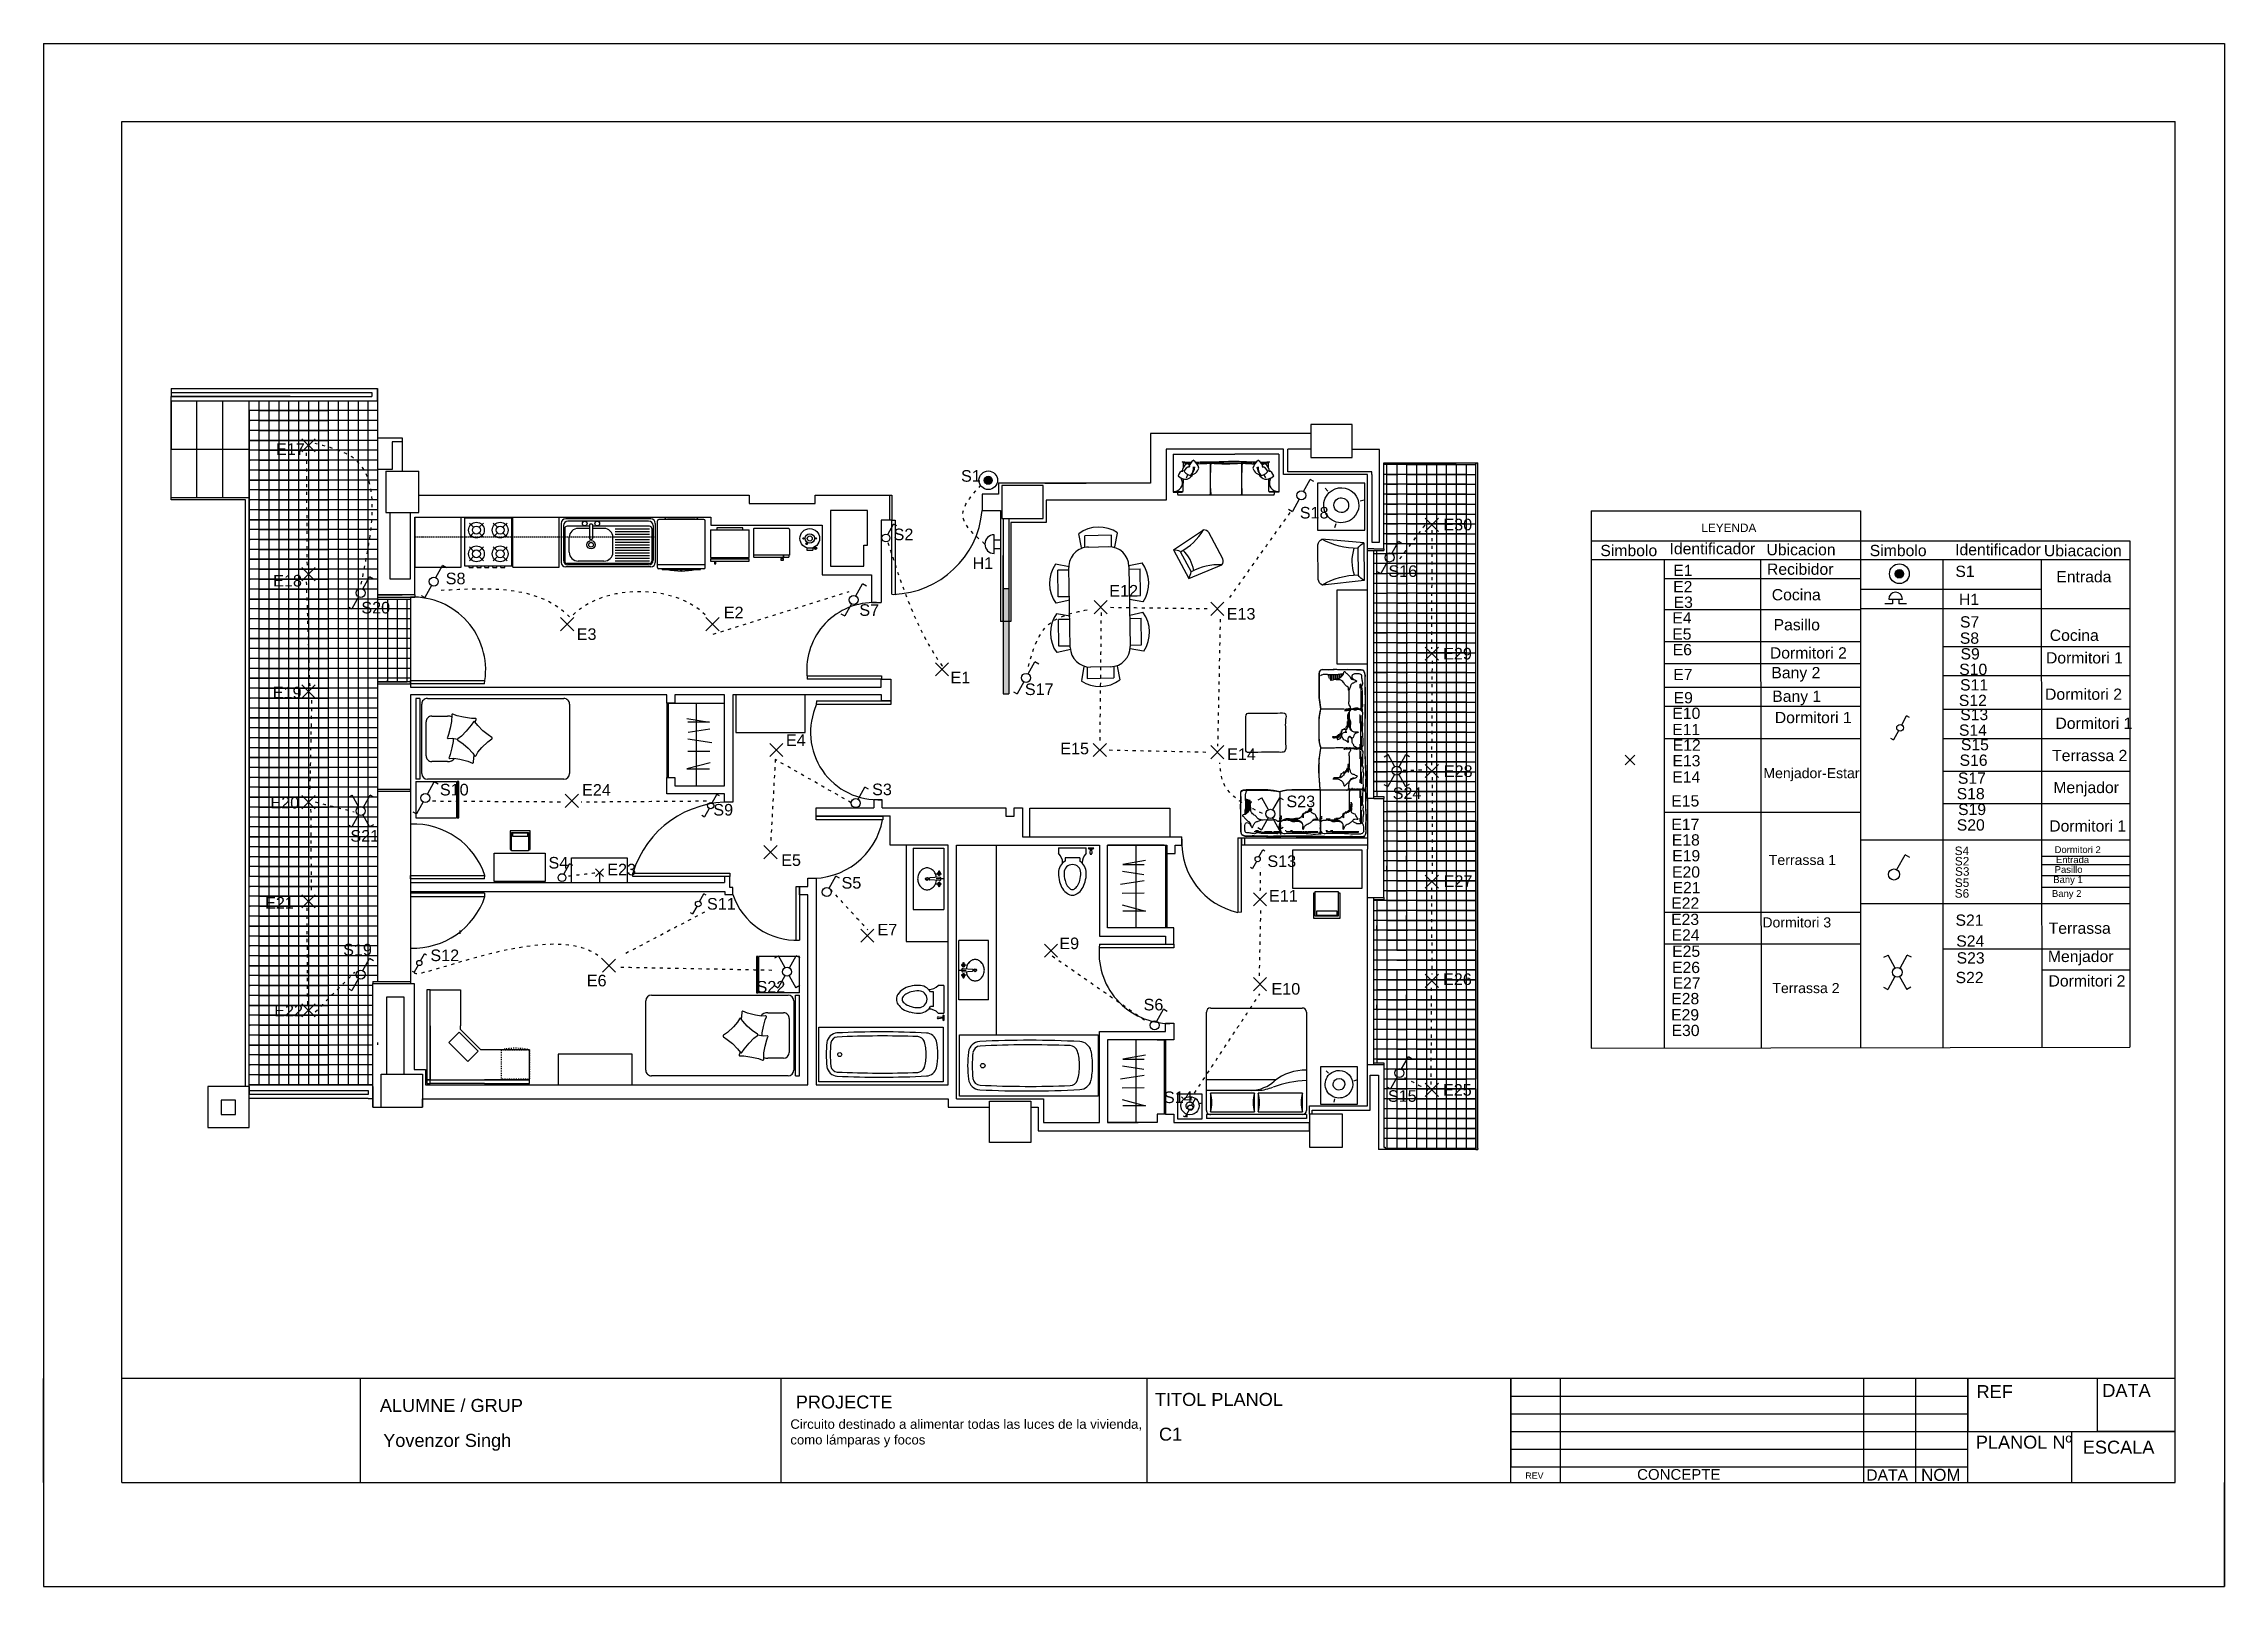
# Model space of a CAD drawing. Header units: millimetres. Extents: x 2377 to 4712, y -254 to 3188.
# Drawn here: x 4288.9 to 4708.9, y 1677.7 to 1974.7 of the extents above; entities that cross this region are included whole.
import ezdxf

# ---------------------------------------------------------------- set-up
doc = ezdxf.new("R2010")
doc.units = ezdxf.units.MM
doc.set_wipeout_variables(frame=1)
doc.linetypes.add('ACAD_ISO03W100', pattern=[30, 12, -18])
doc.linetypes.add('DASHED2', pattern=[0.375, 0.25, -0.125])
for name, color, linetype in [('C1', 10, 'Continuous'), ('Mobiliario', 254, 'Continuous'), ('www.dwgautocad.com', 7, 'Continuous')]:
    doc.layers.add(name, color=color, linetype=linetype)
doc.styles.get("Standard").update_dxf_attribs({"font": 'arial.ttf'})
pattern_1 = [(360, (-11826.71592, 11852.13138), (0.0751253785, 0.1502507569), [0, -0.1502507569])]
pattern_2 = [(360, (-11818.96648, 11852.13138), (0.0751253785, 0.1502507569), [0, -0.1502507569])]
pattern_3 = [(270, (-10507.18899, 13155.84638), (-0.1502507569, -0.0751253785), [0, -0.1502507569])]

msp = doc.modelspace()

# ---------------------------------------------------------------- texts
at = {"transparency": 33554687, "insert": (4608.14, 1882.31), "char_height": 1.623, "attachment_point": 1}
msp.add_mtext_dynamic_manual_height_columns('LEYENDA', width=31.33, gutter_width=8.11, heights=[0], dxfattribs=at)
at = {"color": 165, "linetype": 'ACAD_ISO03W100', "true_color": 0x5e67af, "transparency": 33554687, "attachment_point": 1}
for s, width, gutter_width, insert, char_height in [('{\\C256;Simbolo}', 12.7968, 10.85, (4588.69, 1878.21), 2.1694), ('{\\C256;Identificador}', 12.7968, 10.85, (4602.01, 1878.57), 2.1694), ('{\\C256;Ubicacion}', 12.7968, 10.85, (4620.68, 1878.38), 2.1694), ('{\\C256;Simbolo}', 12.7968, 10.85, (4640.57, 1878.21), 2.1694), ('{\\C256;Identificador}', 12.7968, 10.85, (4657.01, 1878.39), 2.1694), ('{\\C256;Ubiacacion}', 12.7968, 10.85, (4674.12, 1878.19), 2.1694), ('{\\C256;E1}', 12.7968, 10.85, (4602.74, 1874.38), 2.169), ('{\\C256;Recibidor}', 12.7968, 10.85, (4620.78, 1874.62), 2.1694), ('{\\C256;S1}', 12.7968, 10.85, (4657.06, 1874.2), 2.169), ('{\\C256;Entrada}', 12.7968, 10.85, (4676.5, 1873.17), 2.1694), ('{\\C256;E2}', 12.7968, 10.85, (4602.71, 1871.25), 2.169), ('{\\C256;Cocina}', 12.7968, 10.85, (4621.7, 1869.7), 2.1694), ('{\\C256;E4}', 12.7968, 10.85, (4602.55, 1865.25), 2.169), ('{\\C256;E3}', 12.7968, 10.85, (4602.8, 1868.25), 2.169), ('{\\C256;H1}', 12.7968, 10.85, (4657.75, 1868.8), 2.169), ('{\\C256;E5}', 12.7968, 10.85, (4602.53, 1862.13), 2.169), ('{\\C256;Pasillo}', 12.7968, 10.85, (4622.05, 1863.92), 2.1694), ('{\\C256;S8}', 12.7968, 10.85, (4657.92, 1861.34), 2.169), ('{\\C256;S7}', 12.7968, 10.85, (4657.95, 1864.47), 2.169), ('{\\C256;Cocina}', 12.7968, 10.85, (4675.24, 1861.9), 2.1694), ('{\\C256;E6}', 12.7968, 10.85, (4602.62, 1859.13), 2.169), ('{\\C256;Dormitori 2}', 18.056, 10.85, (4621.34, 1858.5), 2.1694), ('{\\C256;S9}', 12.7968, 10.85, (4658.05, 1858.32), 2.169), ('{\\C256;Dormitori 1}', 14.9681, 10.85, (4674.51, 1857.55), 2.1694), ('{\\C256;E7}', 12.7968, 10.85, (4602.74, 1854.34), 2.169), ('{\\C256;Bany 2}', 18.056, 10.85, (4621.62, 1854.7), 2.1694), ('{\\C256;S10}', 12.7968, 10.85, (4657.8, 1855.33), 2.1694), ('{\\C256;S11}', 12.7968, 10.85, (4657.97, 1852.35), 2.1694), ('{\\C256;E9}', 12.7968, 10.85, (4602.8, 1849.87), 2.169), ('{\\C256;Bany 1}', 18.056, 10.85, (4621.79, 1850.16), 2.1694), ('{\\C256;S12}', 12.7968, 10.85, (4657.73, 1849.36), 2.1694), ('{\\C256;Dormitori 2}', 14.9681, 10.85, (4674.33, 1850.55), 2.1694), ('{\\C256;E10}', 12.7968, 10.85, (4602.55, 1846.88), 2.1694), ('{\\C256;Dormitori 1}', 18.056, 10.85, (4622.28, 1846.06), 2.1694), ('{\\C256;S13}', 12.7968, 10.85, (4657.99, 1846.63), 2.1694), ('{\\C256;Dormitori 1}', 15.8645, 10.85, (4676.33, 1844.96), 2.1694), ('{\\C256;E11}', 12.7968, 10.85, (4602.53, 1843.75), 2.1694), ('{\\C256;E12}', 12.7968, 10.85, (4602.62, 1840.75), 2.1694), ('{\\C256;S14}', 12.7968, 10.85, (4657.75, 1843.63), 2.1694), ('{\\C256;S15}', 12.7968, 10.85, (4658.12, 1840.84), 2.1694), ('{\\C256;E13}', 12.7968, 10.85, (4602.57, 1837.74), 2.1694), ('{\\C256;S16}', 12.7968, 10.85, (4657.87, 1837.84), 2.1694), ('{\\C256;Terrassa 2}', 17.0632, 10.85, (4675.69, 1838.75), 2.1694), ('{\\C256;E14}', 12.7968, 10.85, (4602.54, 1834.62), 2.1694), ('{\\C256;Menjador-Estar}', 18.056, 10.85, (4620.08, 1835.24), 1.94), ('{\\C256;S18}', 12.7968, 10.85, (4657.31, 1831.4), 2.1694), ('{\\C256;S17}', 12.7968, 10.85, (4657.55, 1834.39), 2.1694), ('{\\C256;Menjador}', 12.7968, 10.85, (4675.93, 1832.59), 2.1694), ('{\\C256;E15}', 12.7968, 10.85, (4602.35, 1830.01), 2.1694), ('{\\C256;S19}', 12.7968, 10.85, (4657.58, 1828.37), 2.1694), ('{\\C256;E17}', 12.7968, 10.85, (4602.36, 1825.5), 2.1694), ('{\\C256;S20}', 12.7968, 10.85, (4657.33, 1825.38), 2.1694), ('{\\C256;Dormitori 1}', 14.9681, 10.85, (4675.14, 1825.18), 2.1694), ('{\\C256;E18}', 12.7968, 10.85, (4602.45, 1822.5), 2.1694), ('{\\C256;E19}', 12.7968, 10.85, (4602.52, 1819.45), 2.1694), ('{\\C256;S4}', 9.6637, 8.19, (4656.92, 1820.13), 1.638), ('{\\C256;Dormitori 2}', 9.2019, 6.51, (4676.17, 1820.19), 1.3027), ('{\\C256;E20}', 12.7968, 10.85, (4602.49, 1816.32), 2.1694), ('{\\C256;Terrassa 1}', 18.056, 10.85, (4621.13, 1818.52), 1.94), ('{\\C256;S2}', 9.6637, 8.19, (4656.95, 1818.13), 1.638), ('{\\C256;S3}', 9.6637, 8.19, (4656.98, 1816.15), 1.638), ('{\\C256;Bany 1}', 7.6844, 6.51, (4675.92, 1814.43), 1.3027), ('{\\C256;Pasillo}', 7.6844, 6.51, (4676.19, 1816.37), 1.3027), ('{\\C256;Entrada}', 7.6844, 6.51, (4676.44, 1818.25), 1.3027), ('{\\C256;Entrada}', 7.6844, 6.51, (4676.44, 1818.25), 1.3027), ('{\\C256;E22}', 12.7968, 10.85, (4602.34, 1810.33), 2.1694), ('{\\C256;E21}', 12.7968, 10.85, (4602.59, 1813.32), 2.1694), ('{\\C256;S6}', 9.6637, 8.19, (4656.92, 1811.93), 1.638), ('{\\C256;S5}', 9.6637, 8.19, (4656.95, 1813.99), 1.638), ('{\\C256;Bany 2}', 7.6844, 6.51, (4675.67, 1811.75), 1.3027), ('{\\C256;E23}', 12.7968, 10.85, (4602.31, 1807.2), 2.1694), ('{\\C256;Dormitori 3}', 18.056, 10.85, (4619.89, 1806.5), 1.94), ('{\\C256;S21}', 12.7968, 10.85, (4657.09, 1807.05), 2.1694), ('{\\C256;E24}', 12.7968, 10.85, (4602.4, 1804.2), 2.1694), ('{\\C256;S24}', 12.7968, 10.85, (4657.23, 1803.03), 2.1694), ('{\\C256;Terrassa}', 12.7968, 10.85, (4675.03, 1805.51), 2.1694), ('{\\C256;E26}', 12.7968, 10.85, (4602.49, 1797.95), 2.1694), ('{\\C256;E25}', 12.7968, 10.85, (4602.52, 1801.07), 2.1694), ('{\\C256;S23}', 12.7968, 10.85, (4657.3, 1799.78), 2.1694), ('{\\C256;Menjador}', 12.7968, 10.85, (4674.88, 1800.07), 2.1694), ('{\\C256;E27}', 12.7968, 10.85, (4602.59, 1794.95), 2.1694), ('{\\C256;Terrassa 2}', 18.056, 10.85, (4621.81, 1793.86), 1.94), ('{\\C256;S22}', 12.7968, 10.85, (4657.1, 1796.01), 2.1694), ('{\\C256;Dormitori 2}', 16.5883, 10.85, (4675, 1795.36), 2.1694), ('{\\C256;E28}', 12.7968, 10.85, (4602.34, 1791.95), 2.1694), ('{\\C256;E29}', 12.7968, 10.85, (4602.31, 1788.83), 2.1694), ('{\\C256;E30}', 12.7968, 10.85, (4602.4, 1785.82), 2.1694)]:
    msp.add_mtext_dynamic_manual_height_columns(s, width=width, gutter_width=gutter_width, heights=[0], dxfattribs=dict(at, insert=insert, char_height=char_height))
at = {"attachment_point": 1}
for s, width, gutter_width, heights, insert, char_height in [('ALUMNE / GRUP', 48.2644, 12.5, [0], (4353.63, 1713.79), 2.5), ('PROJECTE', 37.0564, 12.5, [0], (4433.73, 1714.45), 2.5), ('TITOL PLANOL', 34.1105, 12.5, [0], (4502.9, 1714.95), 2.5), ('REF', 14.591, 12.5, [0], (4661.14, 1716.45), 2.5), ('DATA', 13.3924, 12.5, [0], (4685.36, 1716.68), 2.5), ('Yovenzor Singh', 71.9553, 12.5, [0], (4354.27, 1707.06), 2.5), ('C1', 63.5407, 12.5, [0], (4503.68, 1708.26), 2.5), ('PLANOL Nº', 23.5912, 12.5, [4.44], (4661, 1706.72), 2.5), ('ESCALA', 18.9792, 12.5, [0], (4681.61, 1705.76), 2.5), ('REV', 3.8206, 6.05, [0], (4574.26, 1699.63), 1.209), ('CONCEPTE', 3.309, 10.34, [0], (4595.77, 1700.29), 2.068), ('DATA', 8.5845, 10.78, [0], (4639.91, 1700.23), 2.155), ('NOM', 9.2865, 11.66, [0], (4650.46, 1700.34), 2.331)]:
    msp.add_mtext_dynamic_manual_height_columns(s, width=width, gutter_width=gutter_width, heights=heights, dxfattribs=dict(at, insert=insert, char_height=char_height))
at = {"transparency": 33554687, "insert": (4432.69, 1709.85), "char_height": 1.8097, "width": 98.9164, "attachment_point": 1}
msp.add_mtext('Circuito destinado a alimentar todas las luces de la vivienda, \\Pcomo lámparas y focos', dxfattribs=at)
at = {"layer": 'C1', "color": 165, "linetype": 'ACAD_ISO03W100', "true_color": 0x5e67af, "transparency": 33554687, "attachment_point": 1}
for s, insert, char_height in [('{\\C256;E17}', (4333.63, 1897.77), 2.2296), ('{\\C256;S1}', (4465.56, 1892.6), 2.23), ('{\\C256;S18}', (4530.8, 1885.52), 2.2296), ('{\\C256;E30}', (4558.46, 1883.24), 2.2296), ('{\\C256;S2}', (4452.57, 1881.34), 2.23), ('{\\C256;H1}', (4467.77, 1875.82), 2.23), ('{\\C256;S16}', (4547.87, 1874.27), 2.2296), ('{\\C256;E18}', (4333.08, 1872.43), 2.2296), ('{\\C256;S8}', (4366.31, 1872.86), 2.23), ('{\\C256;E12}', (4494.11, 1870.49), 2.2296), ('{\\C256;S20}', (4350.06, 1867.24), 2.2296), ('{\\C256;E2}', (4419.87, 1866.31), 2.23), ('{\\C256;S7}', (4445.97, 1866.78), 2.23), ('{\\C256;E13}', (4516.72, 1866.05), 2.2296), ('{\\C256;E3}', (4391.54, 1862.14), 2.23), ('{\\C256;E29}', (4558.4, 1858.38), 2.2296), ('{\\C256;E1}', (4463.53, 1853.79), 2.23), ('{\\C256;E19}', (4333.01, 1850.89), 2.2296), ('{\\C256;S17}', (4477.85, 1851.53), 2.2296), ('{\\C256;E4}', (4431.83, 1841.74), 2.23), ('{\\C256;E15}', (4484.66, 1840.12), 2.2296), ('{\\C256;E14}', (4516.8, 1839.02), 2.2296), ('{\\C256;E28}', (4558.54, 1835.76), 2.2296), ('{\\C256;S10}', (4365.19, 1832.2), 2.2296), ('{\\C256;E24}', (4392.57, 1832.15), 2.2296), ('{\\C256;S3}', (4448.43, 1832.25), 2.23), ('{\\C256;S24}', (4548.69, 1831.52), 2.2296), ('{\\C256;E20}', (4332.55, 1829.7), 2.2296), ('{\\C256;S9}', (4417.85, 1828.33), 2.23), ('{\\C256;S23}', (4528.22, 1829.94), 2.2296), ('{\\C256;S21}', (4347.95, 1823.3), 2.2296), ('{\\C256;E5}', (4430.92, 1818.64), 2.23), ('{\\C256;S4}', (4386.1, 1818.13), 2.23), ('{\\C256;E23}', (4397.42, 1816.82), 2.2296), ('{\\C256;S13}', (4524.56, 1818.43), 2.2296), ('{\\C256;E27}', (4558.5, 1814.59), 2.2296), ('{\\C256;E21}', (4331.53, 1810.42), 2.2296), ('{\\C256;S11}', (4416.63, 1810.22), 2.2296), ('{\\C256;S5}', (4442.54, 1814.27), 2.23), ('{\\C256;E11}', (4524.87, 1811.76), 2.2296), ('{\\C256;E7}', (4449.47, 1805.25), 2.23), ('{\\C256;E9}', (4484.49, 1802.61), 2.23), ('{\\C256;S19}', (4346.56, 1801.4), 2.2296), ('{\\C256;S12}', (4363.36, 1800.31), 2.2296), ('{\\C256;E6}', (4393.48, 1795.45), 2.23), ('{\\C256;S22}', (4426.17, 1794.25), 2.2296), ('{\\C256;E10}', (4525.34, 1793.85), 2.2296), ('{\\C256;E26}', (4558.39, 1795.71), 2.2296), ('{\\C256;E22}', (4333.28, 1789.66), 2.2296), ('{\\C256;S6}', (4500.71, 1790.82), 2.23), ('{\\C256;S14}', (4504.63, 1772.98), 2.2296), ('{\\C256;S15}', (4547.77, 1773.22), 2.2296), ('{\\C256;E25}', (4558.37, 1774.4), 2.2296)]:
    msp.add_mtext_dynamic_manual_height_columns(s, width=13.1522, gutter_width=11.15, heights=[0], dxfattribs=dict(at, insert=insert, char_height=char_height))

# ---------------------------------------------------------------- blocks, each defined once
blk = doc.blocks.new('sl06-3')
blk.add_wipeout([(-1.097, 0), (-1.097, -0.785), (-1.004, -0.785), (-1.004, -0.826), (-0.998, -0.841), (-0.984, -0.846), (0.984, -0.846), (0.998, -0.841), (1.004, -0.826), (1.004, -0.785), (1.097, -0.785), (1.097, 0)])
for p, q in [((-1.097, 0), (0.187, 0)), ((-1.097, 0), (-1.097, -0.785)), ((1.097, 0), (0.187, 0)), ((1.097, 0), (1.097, -0.785)), ((-0.325, -0.163), (-0.325, -0.835)), ((0.325, -0.163), (0.325, -0.835)), ((-1.097, -0.785), (-0.911, -0.785)), ((-1.004, -0.785), (-1.004, -0.826)), ((-0.984, -0.846), (0.984, -0.846)), ((1.097, -0.785), (0.911, -0.785)), ((1.004, -0.785), (1.004, -0.826))]:
    blk.add_line(p, q)
for centre, radius, start, end in [((-0.83, -0.496), 0.169, 108.9198, 163.8067), ((-0.828, -0.299), 0.222, 222.585, 276.1295), ((-0.911, -0.194), 0.0345, 350.3176, 84.0619), ((-0.69, -0.375), 0.216, 124.6365, 177.075), ((-0.734, 3.522), 3.685, 267.4551, 270.2867), ((-0.878, -0.16), 0.0199, 180, 270.2728), ((-3.416, -0.176), 2.538, 357.8878, 359.4607), ((-0.835, -7.469), 7.289, 89.1804, 90.3362), ((-0.582, 2.269), 2.466, 263.1189, 266.3413), ((-0.713, -0.421), 0.169, 102.9198, 157.8067), ((-0.691, -0.225), 0.222, 216.585, 270.1295), ((-1.063, -0.35), 0.281, 329.6739, 345.032), ((-0.909, -0.461), 0.281, 57.5154, 70.1262), ((-0.886, -0.309), 0.226, 291.1732, 322.6277), ((-0.561, -0.315), 0.216, 118.6365, 171.075), ((-0.775, -0.218), 0.226, 277.5785, 341.9977), ((-0.925, -0.236), 0.281, 313.1105, 354.9805), ((-0.952, -0.282), 0.281, 322.0792, 3.9492), ((-0.832, -0.361), 0.281, 14.6616, 56.5316), ((-0.91, 27.813), 27.977, 270.565, 272.1795), ((-0.835, -7.469), 7.289, 87.8611, 88.2702), ((-0.582, 2.269), 2.466, 269.4986, 276.0002), ((-0.253, -43.628), 43.444, 89.3664, 90.3826), ((4.318, -0.535), 4.643, 175.6133, 183.6304), ((0.003, 3.161), 3.361, 264.4086, 275.4919), ((0.331, 1.193), 1.348, 262.4802, 263.9065), ((0.044, 1.193), 1.348, 276.0935, 277.5198), ((0.779, 7.538), 7.701, 265.8451, 268.9224), ((0.423, -7.178), 6.994, 89.0148, 91.5985), ((4.967, -0.535), 4.643, 175.6133, 183.6304), ((0.587, 2.191), 2.389, 264.0009, 270.3979), ((0.775, -0.218), 0.226, 198.0023, 262.4215), ((0.832, -0.361), 0.281, 123.4684, 165.3384), ((0.835, -7.469), 7.289, 91.7298, 92.1389), ((0.925, -0.236), 0.281, 185.0195, 226.8895), ((0.561, -0.315), 0.216, 8.925, 61.3635), ((0.952, -0.282), 0.281, 176.0508, 217.9208), ((0.691, -0.225), 0.222, 269.8705, 323.415), ((0.886, -0.309), 0.226, 217.3723, 248.8268), ((0.734, 3.522), 3.685, 269.7133, 272.5449), ((0.835, -7.469), 7.289, 89.6638, 90.8196), ((0.587, 2.191), 2.389, 273.6594, 276.9846), ((0.713, -0.421), 0.169, 22.1933, 77.0802), ((0.909, -0.461), 0.281, 109.8738, 122.4846), ((1.063, -0.35), 0.281, 194.968, 210.3261), ((0.828, -0.299), 0.222, 263.8705, 317.415), ((0.69, -0.375), 0.216, 2.925, 55.3635), ((0.911, -0.194), 0.0345, 95.9381, 189.6824), ((3.416, -0.176), 2.538, 180.5393, 182.1122), ((0.878, -0.16), 0.0199, 269.7272, 0), ((0.83, -0.496), 0.169, 16.1933, 71.0802), ((-0.927, 1.876), 2.649, 266.4089, 270.8584), ((-1.081, -0.596), 0.179, 285.638, 32.2993), ((-0.984, -0.826), 0.0199, 180, 270), ((-0.911, -0.765), 0.0199, 270, 0.2728), ((6.398, -0.722), 7.289, 178.3493, 180.3362), ((-6.398, -0.722), 7.289, 359.6638, 1.6507), ((0.927, 1.876), 2.649, 269.1416, 273.5911), ((0.911, -0.765), 0.0199, 179.7272, 270), ((1.081, -0.596), 0.179, 147.7007, 254.362), ((0.984, -0.826), 0.0199, 270, 0)]:
    blk.add_arc(centre, radius, start, end)
for p in [(-0.325, -0.835), (0.325, -0.835)]:
    blk.add_point(p)
blk = doc.blocks.new('sl06-1')
blk.add_wipeout([(0, -0.313), (0, 0.313), (0.691, 0.38), (0.722, 0.361), (0.74, 0.342), (0.75, 0.32), (0.76, 0.288), (0.76, -0.288), (0.751, -0.319), (0.736, -0.346), (0.712, -0.367), (0.691, -0.38)])
at = {"linetype": 'ByBlock'}
for p, q in [((0, 0.313), (0.691, 0.38)), ((0, 0.313), (0, -0.313)), ((0.1, 0.221), (0.1, -0.221)), ((0.76, -0.288), (0.76, 0.288)), ((0, -0.313), (0.691, -0.38))]:
    blk.add_line(p, q, dxfattribs=at)
for centre, radius, start, end in [((0.114, 1.345), 1.125, 269.3185, 300.8671), ((0.643, 0.272), 0.118, 7.6143, 66.1255), ((-0.146, 0.053), 0.298, 34.1973, 60.6083), ((-0.478, 0), 0.673, 340.7839, 19.2161), ((-0.146, -0.053), 0.298, 299.3917, 325.8027), ((0.114, -1.345), 1.125, 59.1329, 90.6815), ((0.643, -0.272), 0.118, 293.8745, 352.3857)]:
    blk.add_arc(centre, radius, start, end, dxfattribs=at)
blk = doc.blocks.new('sl06-0')
at = {"layer": 'Mobiliario'}
for p, q in [((-0.3, 0.281, -1.579), (-0.3, -0.318, -1.579)), ((0.298, 0.281, -1.579), (-0.3, 0.281, -1.579)), ((0.298, -0.318, -1.579), (0.298, 0.281, -1.579)), ((-0.3, -0.318, -1.579), (0.298, -0.318, -1.579))]:
    blk.add_line(p, q, dxfattribs=at)
at = {"layer": 'Mobiliario', "linetype": 'ByBlock'}
for p, q in [((-0.169, 0.179, -1.579), (-0.205, 0.217, -1.579)), ((0.24, 0.057, -1.579), (0.29, 0.069, -1.579)), ((-0.071, -0.236, -1.579), (-0.085, -0.286, -1.579))]:
    blk.add_line(p, q, dxfattribs=at)
at = {"layer": 'Mobiliario', "linetype": 'ByBlock', "extrusion": (0, 0, -1)}
for major_axis, start_param, end_param in [((-0.157, -0.157), -1.5419, 1.599693), ((-0.157, -0.157), 1.599693, 4.741285), ((-0.0663, -0.0663), -1.5419, 1.599693), ((-0.0663, -0.0663), 1.599693, 4.741285)]:
    blk.add_ellipse((0, 0, -1.579), major_axis=major_axis, ratio=1, start_param=start_param, end_param=end_param, dxfattribs=at)
blk = doc.blocks.new('MHPLS012')
at = {"layer": 'Mobiliario'}
for p, q in [((-2.1, -0.874), (-2.1, 0.874)), ((-2.024, 0.95), (-0.152, 0.95)), ((-0.483, 0.874), (-0.483, 0.036)), ((-0.127, 0.874), (-0.483, 0.874)), ((-0.127, 0.036), (-0.127, 0.874)), ((-0.076, 0.95), (-0.076, -0.95)), ((-0.076, 0.95), (0, 0.95)), ((0, 0.95), (0, -0.95)), ((-0.737, 0.366), (-0.737, -0.95)), ((-0.533, 0.041), (-0.533, -0.95)), ((-0.483, 0.036), (-0.127, 0.036)), ((-0.483, -0.036), (-0.483, -0.874)), ((-0.127, -0.036), (-0.483, -0.036)), ((-0.127, -0.874), (-0.127, -0.036)), ((-0.152, -0.95), (-2.024, -0.95)), ((-0.483, -0.874), (-0.127, -0.874)), ((-0.076, -0.95), (0, -0.95))]:
    blk.add_line(p, q, dxfattribs=at)
for centre, radius, start, end in [((-2.024, 0.874), 0.0762, 90, 180), ((-0.019, 0.912), 0.898, 177.5673, 219.5461), ((1.615, 1.088), 2.343, 183.3665, 199.2534), ((-0.305, 1.483), 0.635, 253.7398, 286.2602), ((-0.152, 0.874), 0.0762, 0, 90), ((-1.227, -0.125), 0.694, 3.1663, 42.0658), ((-1.458, -0.029), 0.927, 4.2918, 21.7676), ((-0.305, -0.574), 0.635, 73.7398, 106.2602), ((-0.305, 0.574), 0.635, 253.7398, 286.2602), ((-2.024, -0.874), 0.0762, 180, 270), ((-0.305, -1.483), 0.635, 73.7398, 106.2602), ((-0.152, -0.874), 0.0762, 270, 0)]:
    blk.add_arc(centre, radius, start, end, dxfattribs=at)
blk = doc.blocks.new('*U7')
for p, q in [((-976, 0), (-976, -500)), ((-526, 0), (-976, 0)), ((-526, 0), (-526, -500)), ((500, 0), (-500, 0)), ((-500, -48), (-500, 0)), ((500, -49), (-500, -48)), ((-500, -1830), (-500, -141)), ((-430, -71), (430, -71)), ((-280, -392), (-280, -196)), ((-209, -125), (209, -125)), ((280, -196), (280, -392)), ((500, -49), (500, 0)), ((500, -141), (500, -1830)), ((-526, -500), (-976, -500)), ((430, -1900), (-430, -1900))]:
    blk.add_line(p, q)
blk.add_lwpolyline([(-526, -531), (-526, -511), (-976, -511), (-976, -531)], close=True)
for points in [[(5, -461), (-31, -460), (-113, -445), (-193, -423), (-229, -409, 0.550421), (-244, -420), (-240, -469), (-253, -543), (-277, -641), (-299, -699, 0.502905), (-290, -713), (-236, -717), (-204, -721)], [(205, -734), (238, -746, 0.517444), (252, -737), (253, -687), (267, -589), (285, -508), (306, -456, 0.51806), (296, -442), (216, -439), (134, -425), (54, -403), (18, -389, 0.550421), (3, -399), (7, -449), (-4, -514)]]:
    blk.add_lwpolyline(points, format="xyb")
blk.add_lwpolyline([(-109, -817), (-39, -889), (-2, -939, 0.502905), (15, -939), (48, -895), (101, -828), (165, -764), (210, -730, 0.517444), (209, -713), (168, -685), (93, -621), (34, -562), (1, -518, 0.51806), (-16, -518), (-61, -585), (-117, -646), (-178, -702), (-210, -725, 0.550421), (-208, -743), (-165, -766)], format="xyb", close=True)
for centre, radius, start, end in [((-430, -141), 70, 90, 180), ((-209, -196), 71.3, 89.9964, 180), ((209, -196), 71.3, 0, 90), ((430, -141), 70, 0, 90), ((-175, -396), 106, 177.773, 230.9652), ((175, -396), 106, 334.5655, 2.227), ((-430, -1830), 70, 180, 270), ((430, -1830), 70, 270, 0)]:
    blk.add_arc(centre, radius, start, end)
blk = doc.blocks.new('bn04-7')
for p, q in [((0, 0), (0, -0.147)), ((-0.6, 0), (0.6, 0)), ((-0.6, -0.6), (-0.6, 0)), ((-0.058, -0.092), (-0.151, -0.092)), ((-0.122, -0.087), (-0.112, -0.087)), ((-0.122, -0.098), (-0.112, -0.098)), ((-0.1, -0.148), (-0.1, -0.045)), ((-0.033, -0.08), (-0.02, -0.271)), ((-0.005, -0.286), (0.005, -0.286)), ((0.034, -0.086), (0.02, -0.271)), ((0.058, -0.092), (0.151, -0.092)), ((0.1, -0.148), (0.1, -0.045)), ((0.122, -0.087), (0.112, -0.087)), ((0.122, -0.098), (0.112, -0.098)), ((0.6, -0.6), (0.6, 0)), ((-0.6, -0.6), (0.6, -0.6))]:
    blk.add_line(p, q)
for centre, radius in [((-0.1, -0.092), 0.0118), ((0, -0.328), 0.03), ((0, -0.328), 0.02), ((0.1, -0.092), 0.0118)]:
    blk.add_circle(centre, radius)
for centre, radius, start, end in [((-0.055, -0.328), 0.16, 154.2946, 180), ((-0.055, -0.328), 0.16, 180, 205.7054), ((-0.028, -0.341), 0.189, 130.7108, 154.2946), ((-0.028, -0.315), 0.189, 205.7054, 229.2892), ((-0.142, -0.092), 0.0118, 39.1354, 320.8646), ((-0.011, -0.361), 0.216, 109.6169, 130.7108), ((-0.131, -0.083), 0.0025, 219.1354, 256.4029), ((-0.131, -0.101), 0.0025, 103.5971, 140.8646), ((-0.123, -0.049), 0.0381, 256.4029, 272.0458), ((-0.123, -0.136), 0.0381, 87.9542, 103.5971), ((-0.1, -0.092), 0.0299, 191.7173, 168.2827), ((-0.1, -0.092), 0.0235, 194.2864, 165.7136), ((-0.112, -0.084), 0.003, 270, 324.6965), ((-0.112, -0.101), 0.003, 35.3035, 90), ((0, -0.393), 0.249, 96.5773, 109.6169), ((0.055, -0.103), 0.0911, 153.0547, 165.3672), ((-0.006, -0.094), 0.0379, 104.9144, 122.742), ((-0.005, -0.271), 0.015, 180, 270), ((0, -0.113), 0.0583, 90, 104.9144), ((0, -0.113), 0.0583, 75.0856, 90), ((0.005, -0.271), 0.015, 270, 0), ((0.005, -0.094), 0.0379, 57.258, 75.0856), ((-0.056, -0.103), 0.0911, 14.6328, 26.9453), ((0, -0.393), 0.249, 70.3831, 83.252), ((0.025, -0.085), 0.00867, 0, 32.7882), ((0.025, -0.085), 0.00867, 350.3449, 0), ((0.1, -0.092), 0.0299, 11.7173, 348.2827), ((0.1, -0.092), 0.0235, 14.2864, 345.7136), ((0.011, -0.361), 0.216, 49.2892, 70.3831), ((0.112, -0.084), 0.003, 215.3035, 270), ((0.112, -0.101), 0.003, 90, 144.6965), ((0.123, -0.049), 0.0381, 267.9542, 283.5971), ((0.123, -0.136), 0.0381, 76.4029, 92.0458), ((0.131, -0.083), 0.0025, 283.5971, 320.8646), ((0.131, -0.101), 0.0025, 39.1354, 76.4029), ((0.142, -0.092), 0.0118, 219.1354, 140.8646), ((0.028, -0.341), 0.189, 25.7054, 49.2892), ((0.028, -0.315), 0.189, 310.7108, 334.2946), ((0.055, -0.328), 0.16, 0, 25.7054), ((0.055, -0.328), 0.16, 334.2946, 360), ((-0.011, -0.295), 0.216, 229.2892, 250.3831), ((0, -0.264), 0.249, 250.3831, 270), ((0, -0.264), 0.249, 270, 289.6169), ((0.011, -0.295), 0.216, 289.6169, 310.7108)]:
    blk.add_arc(centre, radius, start, end)
blk = doc.blocks.new('bn34-3')
at = {"linetype": 'ByBlock'}
for p, q in [((-0.176, 0), (-0.176, -0.071)), ((-0.176, 0), (0.176, 0)), ((0.176, -0.071), (0.176, 0)), ((0.2, 0), (0.271, 0)), ((0.2, 0), (0.206, -0.012)), ((0.265, -0.012), (0.271, 0)), ((-0.094, -0.129), (-0.094, -0.168)), ((0.094, -0.129), (-0.094, -0.129)), ((0.094, -0.129), (0.094, -0.168)), ((0.206, -0.012), (0.265, -0.012)), ((0.224, -0.071), (0.229, -0.012)), ((0.241, -0.012), (0.247, -0.071))]:
    blk.add_line(p, q, dxfattribs=at)
for centre, radius, start, end in [((-0.284, -0.188), 0.16, 358.3378, 47.4896), ((0, -0.318), 0.176, 122.231, 180), ((0, -0.318), 0.106, 0, 180), ((0, -0.318), 0.176, 0, 57.769), ((0.284, -0.188), 0.16, 132.5104, 181.6622), ((0.235, -0.071), 0.0118, 180, 0), ((0.274, -0.318), 0.45, 180, 194.5143), ((0.139, -0.353), 0.311, 194.5143, 212.0054), ((0.054, -0.406), 0.21, 212.0054, 236.4659), ((0.274, -0.318), 0.38, 180, 194.5142), ((0.139, -0.353), 0.24, 194.5143, 212.0054), ((0.054, -0.406), 0.14, 212.0054, 236.4659), ((0, -0.487), 0.0428, 236.466, 270), ((0, -0.487), 0.0428, 270, 303.534), ((-0.054, -0.406), 0.14, 303.5341, 327.9946), ((-0.054, -0.406), 0.21, 303.5341, 327.9946), ((-0.139, -0.353), 0.24, 327.9946, 345.4857), ((-0.274, -0.318), 0.38, 345.4858, 360), ((-0.139, -0.353), 0.311, 327.9946, 345.4857), ((-0.274, -0.318), 0.45, 345.4857, 360), ((0, -0.487), 0.113, 236.4659, 270), ((0, -0.487), 0.113, 270, 303.5341)]:
    blk.add_arc(centre, radius, start, end, dxfattribs=at)
blk = doc.blocks.new('A$C57724086')
at = {"layer": 'Mobiliario'}
for p, q in [((0, 0), (0, 1.7)), ((0, 1.7), (0.75, 1.7)), ((0.75, 1.7), (0.75, 0)), ((0.75, 0), (0, 0))]:
    blk.add_line(p, q, dxfattribs=at)
blk.add_circle((0.375, 1.415), 0.0275, dxfattribs=at)
for centre, radius, start, end in [((12.322, 0.854), 12.257, 177.2038, 182.9431), ((0.229, 1.442), 0.15, 97.8246, 176.2997), ((13.215, 0.833), 13.094, 177.3056, 182.1342), ((0.229, 1.442), 0.094, 97.8246, 176.2997), ((0.375, 0.114), 1.486, 89.9988, 96.4162), ((0.375, 0.111), 1.433, 89.9987, 96.3484), ((0.375, 0.114), 1.486, 83.5838, 90.0012), ((0.375, 0.111), 1.433, 83.6516, 90.0013), ((0.521, 1.442), 0.094, 3.7003, 82.1754), ((0.521, 1.442), 0.15, 3.7003, 82.1754), ((-12.465, 0.833), 13.094, 357.8658, 2.6944), ((-11.572, 0.854), 12.257, 357.0569, 2.7962), ((0.23, 0.35), 0.1, 182.9309, 250.2221), ((0.52, 0.35), 0.1, 289.7779, 357.0691), ((0.231, 0.235), 0.15, 183.8947, 255.3014), ((0.375, 0.924), 0.854, 257.6931, 270.0076), ((0.375, 0.858), 0.628, 253.4701, 270.0186), ((0.375, 0.858), 0.628, 269.9814, 286.5299), ((0.375, 0.924), 0.854, 269.9924, 282.3069), ((0.519, 0.235), 0.15, 284.6986, 356.1053)]:
    blk.add_arc(centre, radius, start, end, dxfattribs=at)
blk = doc.blocks.new('ESCRITORIO')
for p, q in [((3846.323, 14796.154), (3846.263, 14796.154)), ((3846.263, 14796.154), (3846.263, 14796.094)), ((3846.263, 14795.179), (3846.263, 14796.094)), ((3846.263, 14796.094), (3846.323, 14796.094)), ((3846.263, 14796.094), (3846.323, 14796.094)), ((3847.238, 14796.154), (3846.323, 14796.154)), ((3846.323, 14796.154), (3846.323, 14796.094)), ((3846.323, 14796.094), (3846.323, 14796.154)), ((3846.323, 14796.094), (3847.238, 14796.094)), ((3846.323, 14796.094), (3846.323, 14795.179)), ((3847.238, 14796.094), (3846.323, 14796.094)), ((3846.323, 14796.094), (3846.323, 14795.179)), ((3847.848, 14796.154), (3847.238, 14796.154)), ((3847.238, 14796.094), (3847.848, 14796.094)), ((3847.238, 14796.094), (3847.848, 14796.094)), ((3847.848, 14796.094), (3847.848, 14796.154)), ((3847.848, 14796.094), (3847.848, 14795.584)), ((3846.953, 14795.781), (3846.635, 14795.462)), ((3846.635, 14795.462), (3846.811, 14795.286)), ((3846.811, 14795.286), (3847.13, 14795.604)), ((3846.833, 14795.239), (3847.178, 14795.584)), ((3847.13, 14795.604), (3846.953, 14795.781)), ((3847.178, 14795.584), (3847.238, 14795.584)), ((3847.848, 14795.584), (3847.238, 14795.584)), ((3846.263, 14795.179), (3846.263, 14794.419)), ((3846.323, 14795.179), (3846.323, 14794.419)), ((3846.323, 14794.419), (3846.323, 14795.179)), ((3846.833, 14795.179), (3846.833, 14795.239)), ((3846.833, 14794.419), (3846.833, 14795.179)), ((3846.263, 14794.419), (3846.323, 14794.419)), ((3846.323, 14794.419), (3846.833, 14794.419))]:
    blk.add_line(p, q)
at = {"linetype": 'ACAD_ISO03W100', "ltscale": 0.001}
for p, q in [((3846.333, 14794.419), (3846.333, 14794.889)), ((3846.333, 14794.889), (3846.833, 14794.889)), ((3846.833, 14794.889), (3846.833, 14794.419)), ((3846.833, 14794.444), (3846.833, 14794.864)), ((3846.833, 14794.864), (3846.838, 14794.864)), ((3846.833, 14794.419), (3846.333, 14794.419)), ((3846.838, 14794.444), (3846.833, 14794.444))]:
    blk.add_line(p, q, dxfattribs=at)
blk.add_arc((3845.741, 14794.654), 1.117, 349.1637, 10.8363, dxfattribs=at)
blk = doc.blocks.new('cl08-2')
for p, q in [((-0.439, 0), (-0.439, -0.879)), ((0.439, 0), (-0.439, 0)), ((0.439, -0.879), (0.439, 0)), ((-0.271, -0.168), (-0.349, -0.09)), ((-0.271, -0.271), (-0.349, -0.349)), ((-0.09, -0.09), (-0.168, -0.168)), ((-0.09, -0.349), (-0.168, -0.271)), ((0.168, -0.168), (0.09, -0.09)), ((0.09, -0.349), (0.168, -0.271)), ((0.271, -0.168), (0.349, -0.09)), ((0.349, -0.349), (0.271, -0.271)), ((-0.271, -0.607), (-0.349, -0.529)), ((-0.349, -0.788), (-0.271, -0.711)), ((-0.168, -0.607), (-0.09, -0.529)), ((-0.09, -0.788), (-0.168, -0.711)), ((0.168, -0.607), (0.09, -0.529)), ((0.09, -0.788), (0.168, -0.711)), ((0.271, -0.607), (0.349, -0.529)), ((0.349, -0.788), (0.271, -0.711)), ((-0.439, -0.879), (0.439, -0.879)), ((-0.354, -0.915), (-0.354, -0.879)), ((-0.354, -0.915), (-0.281, -0.915)), ((-0.281, -0.915), (-0.281, -0.879)), ((-0.208, -0.915), (-0.208, -0.879)), ((-0.208, -0.915), (-0.134, -0.915)), ((-0.134, -0.915), (-0.134, -0.879)), ((-0.061, -0.915), (-0.061, -0.879)), ((-0.061, -0.915), (0.012, -0.915)), ((0.012, -0.915), (0.012, -0.879)), ((0.085, -0.915), (0.085, -0.879)), ((0.085, -0.915), (0.159, -0.915)), ((0.159, -0.915), (0.159, -0.879)), ((0.232, -0.915), (0.232, -0.879)), ((0.232, -0.915), (0.305, -0.915)), ((0.305, -0.915), (0.305, -0.879))]:
    blk.add_line(p, q)
for centre, radius in [((-0.22, -0.22), 0.146), ((-0.22, -0.22), 0.0732), ((0.22, -0.22), 0.146), ((0.22, -0.22), 0.0732), ((-0.22, -0.659), 0.146), ((-0.22, -0.659), 0.0732), ((0.22, -0.659), 0.146), ((0.22, -0.659), 0.0732)]:
    blk.add_circle(centre, radius)
blk = doc.blocks.new('cl25-14')
at = {"layer": 'www.dwgautocad.com', "color": 0}
for p, q in [((0.478, 0.539), (-0.478, 0.539)), ((0.453, 0.514), (-0.453, 0.514)), ((-0.528, 0.489), (-0.528, 0.05)), ((-0.503, 0.464), (-0.503, 0.075)), ((-0.488, 0.432), (-0.488, 0.065)), ((-0.212, 0.457), (-0.463, 0.457)), ((-0.438, 0.165), (-0.438, 0.332)), ((-0.212, 0.432), (-0.338, 0.432)), ((-0.212, 0.471), (-0.212, 0.322)), ((-0.183, 0.481), (-0.202, 0.481)), ((-0.202, 0.312), (-0.183, 0.312)), ((-0.173, 0.322), (-0.173, 0.471)), ((0.463, 0.457), (-0.173, 0.457)), ((-0.048, 0.432), (-0.173, 0.432)), ((0.052, 0.165), (0.052, 0.332)), ((0.463, 0.425), (0.077, 0.425)), ((0.463, 0.395), (0.077, 0.395)), ((0.463, 0.365), (0.077, 0.365)), ((0.463, 0.335), (0.077, 0.335)), ((0.463, 0.305), (0.077, 0.305)), ((0.463, 0.275), (0.077, 0.275)), ((0.463, 0.245), (0.077, 0.245)), ((0.488, 0.432), (0.488, 0.065)), ((0.503, 0.464), (0.503, 0.075)), ((0.528, 0.489), (0.528, 0.05)), ((0.478, 0), (-0.478, 0)), ((0.463, 0.04), (-0.463, 0.04)), ((0.453, 0.025), (-0.453, 0.025)), ((-0.048, 0.065), (-0.338, 0.065)), ((0.463, 0.215), (0.077, 0.215)), ((0.463, 0.185), (0.077, 0.185)), ((0.463, 0.155), (0.077, 0.155)), ((0.463, 0.125), (0.077, 0.125)), ((0.463, 0.095), (0.077, 0.095)), ((0.463, 0.065), (0.077, 0.065))]:
    blk.add_line(p, q, dxfattribs=at)
for centre, radius in [((-0.264, 0.486), 0.026), ((-0.124, 0.486), 0.026), ((-0.193, 0.249), 0.0463), ((-0.193, 0.249), 0.0263)]:
    blk.add_circle(centre, radius, dxfattribs=at)
for centre, radius, start, end in [((-0.478, 0.489), 0.05, 90, 180), ((-0.453, 0.464), 0.05, 90, 180), ((0.453, 0.464), 0.05, 0, 90), ((0.478, 0.489), 0.05, 0, 90), ((-0.463, 0.432), 0.025, 90, 180), ((-0.338, 0.332), 0.1, 90, 180), ((-0.202, 0.471), 0.01, 90, 180), ((-0.202, 0.322), 0.01, 180, 270), ((-0.183, 0.471), 0.01, 0, 90), ((-0.183, 0.322), 0.01, 270, 0), ((-0.048, 0.332), 0.1, 0, 90), ((0.463, 0.432), 0.025, 0, 90), ((-0.478, 0.05), 0.05, 180, 270), ((-0.453, 0.075), 0.05, 180, 270), ((-0.463, 0.065), 0.025, 180, 270), ((-0.338, 0.165), 0.1, 180, 270), ((-0.048, 0.165), 0.1, 270, 0), ((0.453, 0.075), 0.05, 270, 0), ((0.463, 0.065), 0.025, 270, 0), ((0.478, 0.05), 0.05, 270, 0)]:
    blk.add_arc(centre, radius, start, end, dxfattribs=at)
blk = doc.blocks.new('A$C297D1C59')
for p, q in [((0, 1779, -35), (1800, 1779, -35)), ((0, 779, -35), (0, 1779, -35)), ((1800, 1779, -35), (1800, 779, -35)), ((1800, 779, -35), (0, 779, -35)), ((535, 650, -35), (535, 0, -35)), ((539, 650, -35), (535, 650, -35)), ((585, 650, -35), (539, 650, -35)), ((585, 50, -35), (585, 701, -35)), ((585, 701, -35), (1185, 701, -35)), ((1185, 701, -35), (1185, 50, -35)), ((1235, 650, -35), (1185, 650, -35)), ((1235, 0, -35), (1235, 650, -35)), ((1185, 50, -35), (585, 50, -35)), ((616, 181, -35), (616, 81, -35)), ((1156, 181, -35), (616, 181, -35)), ((616, 81, -35), (1156, 81, -35)), ((1156, 81, -35), (1156, 181, -35)), ((535, 0, -35), (1235, 0, -35))]:
    blk.add_line(p, q)
blk = doc.blocks.new('cl03b-planta')
for p, q in [((0.392, 2.874), (0.392, 3.548)), ((1.063, 3.568), (0.412, 3.568)), ((0.536, 3.598), (0.938, 3.598)), ((1.083, 2.874), (1.083, 3.548)), ((1.083, 2.911), (0.392, 2.911)), ((1.063, 2.854), (0.412, 2.854)), ((0.459, 2.846), (0.459, 2.854)), ((0.459, 2.846), (0.709, 2.846)), ((0.765, 2.846), (1.016, 2.846)), ((1.016, 2.846), (1.016, 2.854))]:
    blk.add_line(p, q)
for points in [[(0.712, 2.854), (0.709, 2.844)], [(0.762, 2.854), (0.765, 2.844)]]:
    blk.add_lwpolyline(points)
for centre, radius, start, end in [((0.412, 3.548), 0.02, 90, 180), ((0.536, 3.548), 0.05, 90, 156.5268), ((0.938, 3.548), 0.05, 23.4732, 90), ((1.063, 3.548), 0.02, 0, 90), ((0.412, 2.874), 0.02, 180, 270), ((0.737, 3.664), 0.843, 255.9297, 284.0703), ((1.063, 2.874), 0.02, 270, 0), ((0.737, 2.907), 0.0686, 245.6647, 294.3353)]:
    blk.add_arc(centre, radius, start, end)
blk = doc.blocks.new('*X19')
at = {"color": 0}
for p, q in [((254.96, 82), (257.22, 82)), ((254.98, 81.75), (257.19, 81.75)), ((254.99, 82.25), (257.18, 82.25)), ((255, 81.66), (255, 82.29)), ((255.06, 81.5), (257.11, 81.5)), ((255.09, 82.5), (257.09, 82.5)), ((255.22, 81.25), (256.95, 81.25)), ((255.25, 81.21), (255.25, 82.73)), ((255.26, 82.75), (256.91, 82.75)), ((255.5, 81.01), (255.5, 82.94)), ((255.51, 81), (256.66, 81)), ((255.61, 83), (256.56, 83)), ((255.75, 80.9), (255.75, 83.05)), ((256, 80.85), (256, 83.1)), ((256.25, 80.86), (256.25, 83.09)), ((256.5, 80.92), (256.5, 83.03)), ((256.75, 81.06), (256.75, 82.89)), ((257, 81.31), (257, 82.64))]:
    blk.add_line(p, q, dxfattribs=at)
blk = doc.blocks.new('*X32')
at = {"color": 0}
for p, q in [((254.96, 82), (257.22, 82)), ((254.98, 81.75), (257.19, 81.75)), ((254.99, 82.25), (257.18, 82.25)), ((255, 81.66), (255, 82.29)), ((255.06, 81.5), (257.11, 81.5)), ((255.09, 82.5), (257.09, 82.5)), ((255.25, 81.21), (255.25, 82.73)), ((255.26, 82.75), (256.91, 82.75)), ((255.5, 81.01), (255.5, 82.94)), ((255.61, 83), (256.56, 83)), ((255.75, 80.9), (255.75, 83.05)), ((256, 80.85), (256, 83.1)), ((256.25, 80.86), (256.25, 83.09)), ((256.5, 80.92), (256.5, 83.03)), ((256.75, 81.06), (256.75, 82.89)), ((257, 81.31), (257, 82.64)), ((255.22, 81.25), (256.95, 81.25)), ((255.51, 81), (256.66, 81))]:
    blk.add_line(p, q, dxfattribs=at)
blk = doc.blocks.new('CL-27-PLANTA-www.dwgautocad.com')
at = {"layer": 'www.dwgautocad.com', "ltscale": 0.3}
for p, q in [((9.828, 1.56), (8.843, 1.56)), ((8.843, 1.56), (8.843, 1.499)), ((9.828, 1.499), (8.843, 1.499)), ((9.828, 1.466), (8.843, 1.466)), ((8.843, 1.466), (8.843, 0.764)), ((8.863, 1.499), (8.863, 1.466)), ((9.724, 1.63), (9.689, 1.63)), ((9.689, 1.63), (9.689, 1.56)), ((9.724, 1.56), (9.724, 1.63)), ((9.808, 1.466), (9.808, 1.499)), ((9.828, 1.499), (9.828, 1.56)), ((9.828, 0.764), (9.828, 1.466)), ((9.828, 0.764), (8.843, 0.764)), ((9.005, 0.764), (9.005, 0.714)), ((9.005, 0.714), (9.665, 0.714)), ((9.665, 0.714), (9.665, 0.764))]:
    blk.add_line(p, q, dxfattribs=at)
blk = doc.blocks.new('IN04-3')
at = {"color": 0}
for p, q in [((-0.065, -0.2), (-0.065, -0.25)), ((-0.065, -0.25), (0.065, -0.25)), ((0.065, -0.2), (0.065, -0.25)), ((0.094, -0.188), (0.101, -0.201)), ((0.116, -0.175), (0.123, -0.188))]:
    blk.add_line(p, q, dxfattribs=at)
for centre, radius in [((0, 0), 0.21), ((-0.13, 0), 0.015), ((-0.13, 0), 0.0125), ((-0.13, 0), 0.0125), ((0, 0), 0.1), ((0, 0), 0.055), ((0.13, 0), 0.015), ((0.13, 0), 0.0125), ((0.13, 0), 0.0125), ((-0.065, -0.113), 0.018), ((-0.065, -0.113), 0.015), ((0.123, -0.213), 0.025), ((0.125, -0.216), 0.0175)]:
    blk.add_circle(centre, radius, dxfattribs=at)

# ---------------------------------------------------------------- hatches: boundary and pattern name
h = msp.add_hatch(color=256)
h.dxf.hatch_style = 1
h.paths.add_polyline_path([(4474.77, 1869.8), (4473.68, 1869.8), (4473.68, 1863.44), (4474.77, 1863.44)])
h = msp.add_hatch(color=256)
h.dxf.hatch_style = 1
h.paths.add_polyline_path([(4474.77, 1863.44), (4473.68, 1863.44), (4473.68, 1849.53), (4474.77, 1849.53)])
at = {"layer": 'Mobiliario'}
h = msp.add_hatch(dxfattribs=at)
h.set_pattern_fill('DOTS', color=256, scale=0.094646, angle=90, style=0)
h.set_pattern_definition(pattern_3)
edge = h.paths.add_edge_path()
edge.add_spline(control_points=[(4539.22, 1853.35), (4539.19, 1853.29), (4539.12, 1853.19), (4538.98, 1852.99), (4538.76, 1852.78), (4538.44, 1852.56), (4538.03, 1852.4), (4537.71, 1852.49), (4537.35, 1852.31), (4537.35, 1852.28)], knot_values=[3.681648, 3.681648, 3.681648, 3.681648, 3.721851, 3.757198, 3.837171, 3.913615, 4.002995, 4.095118, 4.156003, 4.156003, 4.156003, 4.156003], degree=3, periodic=0)
edge.add_spline(control_points=[(4537.35, 1852.28), (4537.13, 1852.16), (4536.83, 1851.99), (4536.45, 1852.37), (4536.34, 1852.8), (4536.16, 1853.11), (4536.08, 1853.26)], knot_values=[0, 0, 0, 0, 0.131695, 0.189836, 0.306557, 0.413914, 0.413914, 0.413914, 0.413914], degree=3, periodic=0)
edge.add_spline(control_points=[(4536.08, 1853.26), (4536.24, 1853.26), (4536.79, 1853.18), (4537.65, 1853.13), (4538.52, 1853.32), (4539.03, 1853.35), (4539.22, 1853.35)], knot_values=[0.452649, 0.452649, 0.452649, 0.452649, 0.558769, 0.799099, 0.998943, 1.118697, 1.118697, 1.118697, 1.118697], degree=3, periodic=0)
h = msp.add_hatch(dxfattribs=at)
h.set_pattern_fill('DOTS', color=256, scale=0.094646, angle=90, style=0)
h.set_pattern_definition(pattern_3)
edge = h.paths.add_edge_path()
edge.add_spline(control_points=[(4542.73, 1847), (4542.72, 1846.99), (4542.67, 1846.91), (4542.44, 1846.71), (4542.36, 1847.41), (4542.55, 1847.82), (4542.42, 1848.44), (4542.42, 1848.98), (4542.48, 1849.68), (4542.56, 1850.49), (4542.11, 1851.18), (4542.57, 1851.67), (4542.56, 1850.85), (4542.57, 1850.47), (4542.71, 1849.92), (4542.83, 1849.76), (4542.87, 1849.69)], knot_values=[0.056981, 0.056981, 0.056981, 0.056981, 0.06189, 0.111704, 0.199612, 0.342595, 0.445339, 0.576251, 0.69133, 0.888594, 1.091803, 1.131101, 1.196844, 1.416016, 1.489704, 1.540166, 1.540166, 1.540166, 1.540166], degree=3, periodic=0)
edge.add_spline(control_points=[(4542.87, 1849.69), (4542.87, 1849.59), (4542.86, 1849.43), (4542.86, 1849.26), (4542.86, 1849.19)], knot_values=[0.718639, 0.718639, 0.718639, 0.718639, 0.779129, 0.823446, 0.823446, 0.823446, 0.823446], degree=3, periodic=0)
edge.add_spline(control_points=[(4542.86, 1849.19), (4542.86, 1849.16), (4542.82, 1848.95), (4542.81, 1848.36), (4542.89, 1847.62), (4542.85, 1847.17), (4542.75, 1846.84), (4542.73, 1846.96), (4542.73, 1847)], knot_values=[1.646059, 1.646059, 1.646059, 1.646059, 1.663729, 1.776794, 2.033298, 2.084002, 2.130605, 2.148665, 2.148665, 2.148665, 2.148665], degree=3, periodic=0)
h = msp.add_hatch(dxfattribs=at)
h.set_pattern_fill('DOTS', color=256, scale=0.094646, angle=90, style=0)
h.set_pattern_definition([(270, (-10507.18899, 13155.25847), (-0.1502507569, -0.0751253785), [0, -0.1502507569])])
edge = h.paths.add_edge_path()
edge.add_spline(control_points=[(4536.82, 1841.25), (4536.93, 1841.27), (4537.15, 1841.3), (4537.46, 1841.31), (4537.8, 1841.33), (4538.02, 1841.63), (4538.32, 1841.7), (4538.59, 1841.87), (4538.64, 1842.19), (4538.8, 1842.48), (4538.99, 1842.73), (4539.24, 1842.87), (4539.52, 1842.95), (4539.73, 1843.18), (4539.9, 1843.46), (4539.89, 1843.78), (4539.8, 1844.1), (4539.97, 1844.24), (4540.05, 1844.31)], knot_values=[0.005178, 0.005178, 0.005178, 0.005178, 0.073849, 0.142205, 0.207549, 0.273101, 0.36199, 0.399334, 0.470573, 0.546917, 0.612479, 0.668255, 0.724922, 0.788827, 0.8616, 0.929898, 0.986285, 1.052992, 1.052992, 1.052992, 1.052992], degree=3, periodic=0)
edge.add_spline(control_points=[(4540.05, 1844.31), (4540.06, 1844.21), (4540.08, 1844.11), (4540.09, 1844.01)], knot_values=[0, 0, 0, 0, 0.06406, 0.06406, 0.06406, 0.06406], degree=3, periodic=0)
edge.add_spline(control_points=[(4540.09, 1844.01), (4540.09, 1844.01), (4540.07, 1843.97), (4540.07, 1843.69), (4539.95, 1843.37), (4539.7, 1843.15), (4539.61, 1842.77), (4540.11, 1842.68), (4538.92, 1842.84), (4538.89, 1842.08), (4538.72, 1841.49), (4537.76, 1841.34), (4538.39, 1841.32), (4538.61, 1841.26), (4538.67, 1841.23)], knot_values=[4.316577, 4.316577, 4.316577, 4.316577, 4.322625, 4.379639, 4.44672, 4.548681, 4.598183, 4.636236, 4.763611, 4.92851, 5.042512, 5.16326, 5.256193, 5.290886, 5.290886, 5.290886, 5.290886], degree=3, periodic=0)
edge.add_spline(control_points=[(4538.67, 1841.23), (4538.5, 1841.17), (4538.2, 1841.05), (4537.69, 1841.14), (4537.32, 1840.91), (4536.9, 1841.25), (4536.82, 1841.25)], knot_values=[1.719687, 1.719687, 1.719687, 1.719687, 1.833875, 1.91866, 2.031928, 2.108276, 2.108276, 2.108276, 2.108276], degree=3, periodic=0)
h = msp.add_hatch(dxfattribs=at)
h.set_pattern_fill('DOTS', color=256, scale=0.094646, angle=90, style=0)
h.set_pattern_definition([(270, (-10507.18899, 13155.40907), (-0.1502507569, -0.0751253785), [0, -0.1502507569])])
edge = h.paths.add_edge_path()
edge.add_spline(control_points=[(4542.26, 1846.63), (4542.39, 1846.65), (4542.56, 1846.68), (4542.72, 1846.78), (4542.75, 1846.81)], knot_values=[0, 0, 0, 0, 0.080563, 0.111589, 0.111589, 0.111589, 0.111589], degree=3, periodic=0)
edge.add_spline(control_points=[(4542.75, 1846.81), (4542.82, 1846.75), (4542.94, 1846.66), (4542.94, 1846.38), (4542.89, 1846.21), (4542.86, 1846.09)], knot_values=[0, 0, 0, 0, 0.054121, 0.08915, 0.167138, 0.167138, 0.167138, 0.167138], degree=3, periodic=0)
edge.add_spline(control_points=[(4542.86, 1846.09), (4542.86, 1846.09), (4542.79, 1846.27), (4542.39, 1846.54), (4541.77, 1846.48), (4541.18, 1846.48), (4540.65, 1846.53), (4540.48, 1846.37), (4540.45, 1846.33)], knot_values=[1.511928, 1.511928, 1.511928, 1.511928, 1.512363, 1.638201, 1.765577, 1.906885, 2.027828, 2.059082, 2.059082, 2.059082, 2.059082], degree=3, periodic=0)
edge.add_spline(control_points=[(4540.45, 1846.33), (4540.38, 1846.35), (4540.27, 1846.38), (4540.08, 1846.36), (4539.91, 1846.29), (4539.68, 1846.35), (4539.48, 1846.3), (4539.35, 1846.32), (4539.32, 1846.32)], knot_values=[0, 0, 0, 0, 0.048558, 0.071367, 0.116584, 0.162079, 0.218878, 0.242488, 0.242488, 0.242488, 0.242488], degree=3, periodic=0)
edge.add_spline(control_points=[(4539.32, 1846.32), (4539.33, 1846.33), (4539.41, 1846.4), (4539.61, 1846.46), (4539.67, 1846.63), (4539.68, 1846.72)], knot_values=[0.818516, 0.818516, 0.818516, 0.818516, 0.831378, 0.885814, 0.938551, 0.938551, 0.938551, 0.938551], degree=3, periodic=0)
edge.add_spline(control_points=[(4539.68, 1846.72), (4539.73, 1846.71), (4539.8, 1846.69), (4539.96, 1846.7), (4540.11, 1846.67), (4540.34, 1846.74), (4540.49, 1846.73), (4540.59, 1846.72)], knot_values=[0, 0, 0, 0, 0.027242, 0.046133, 0.100301, 0.127225, 0.192645, 0.192645, 0.192645, 0.192645], degree=3, periodic=0)
edge.add_spline(control_points=[(4540.59, 1846.72), (4540.6, 1846.68), (4540.65, 1846.59), (4541.04, 1846.66), (4541.44, 1846.65), (4541.92, 1846.67), (4542.16, 1846.64), (4542.26, 1846.63)], knot_values=[0, 0, 0, 0, 0.027981, 0.070374, 0.21186, 0.303711, 0.367692, 0.367692, 0.367692, 0.367692], degree=3, periodic=0)
h = msp.add_hatch(dxfattribs=at)
h.set_pattern_fill('DOTS', color=256, scale=0.094646, angle=90, style=0)
h.set_pattern_definition(pattern_3)
edge = h.paths.add_edge_path()
edge.add_spline(control_points=[(4540.33, 1845.65), (4540.31, 1845.6), (4540.22, 1845.24), (4540.26, 1844.71), (4540.72, 1844.06), (4540.43, 1843.43), (4540.54, 1842.89), (4540.72, 1842.41), (4541.06, 1842.29), (4541.22, 1842.24)], knot_values=[2.114919, 2.114919, 2.114919, 2.114919, 2.148022, 2.325375, 2.455369, 2.612382, 2.712389, 2.807247, 2.917859, 2.917859, 2.917859, 2.917859], degree=3, periodic=0)
edge.add_spline(control_points=[(4541.22, 1842.24), (4541.04, 1842.27), (4540.72, 1842.44), (4540.42, 1842.79), (4540.15, 1843.48), (4540.09, 1843.42)], knot_values=[5.290886, 5.290886, 5.290886, 5.290886, 5.407859, 5.498389, 5.641481, 5.641481, 5.641481, 5.641481], degree=3, periodic=0)
edge.add_spline(control_points=[(4540.09, 1843.42), (4540.07, 1843.55), (4540.03, 1843.77), (4540.12, 1844.14), (4540.09, 1844.54), (4540.07, 1844.97), (4539.96, 1845.45), (4540.22, 1845.59), (4540.33, 1845.65)], knot_values=[0, 0, 0, 0, 0.082775, 0.139052, 0.236451, 0.334205, 0.426037, 0.500826, 0.500826, 0.500826, 0.500826], degree=3, periodic=0)
h = msp.add_hatch(dxfattribs=at)
h.set_pattern_fill('DOTS', color=256, scale=0.094646, angle=90, style=0)
h.set_pattern_definition(pattern_3)
edge = h.paths.add_edge_path()
edge.add_spline(control_points=[(4542.75, 1839.38), (4542.78, 1839.31), (4542.77, 1839.14), (4542.25, 1839.2), (4542.43, 1840.07), (4542.47, 1840.78), (4542.39, 1841.7), (4542.37, 1842.44), (4542.4, 1843.1), (4542.46, 1843.68), (4542.23, 1844.43), (4542.44, 1844.97), (4542.2, 1845.79), (4542.68, 1845.19), (4542.56, 1844.82), (4542.51, 1844.36), (4542.91, 1843.99), (4542.75, 1843.41), (4542.78, 1842.78), (4542.58, 1842.08), (4542.7, 1841.37), (4542.69, 1840.64), (4542.67, 1839.92), (4542.77, 1839.63), (4542.75, 1839.38)], knot_values=[0.011224, 0.011224, 0.011224, 0.011224, 0.050682, 0.096715, 0.251247, 0.459037, 0.606759, 0.823353, 0.929423, 1.021685, 1.198271, 1.382621, 1.456912, 1.545386, 1.655962, 1.729681, 1.820531, 1.963359, 2.069429, 2.223203, 2.412328, 2.513691, 2.702648, 2.807141, 2.807141, 2.807141, 2.807141], degree=3, periodic=0)
edge.add_spline(control_points=[(4542.73, 1839.43), (4542.74, 1839.42), (4542.75, 1839.4), (4542.75, 1839.38), (4542.75, 1839.38), (4542.75, 1839.3), (4542.73, 1839.1), (4542.7, 1839.49), (4542.73, 1839.43)], knot_values=[0, 0, 0, 0, 0.011224, 0.011224, 0.011224, 0.013099, 0.041124, 0.082591, 0.082591, 0.082591, 0.082591], degree=3, periodic=0)
h = msp.add_hatch(dxfattribs=at)
h.set_pattern_fill('DOTS', color=256, scale=0.094646, style=0)
h.set_pattern_definition([(360, (-11826.18976, 11844.50583), (0.0751253785, 0.1502507569), [0, -0.1502507569])])
edge = h.paths.add_edge_path()
edge.add_spline(control_points=[(4540.15, 1836.33), (4540.13, 1836.22), (4540.1, 1836.01), (4540.09, 1835.69), (4540.08, 1835.36), (4539.77, 1835.13), (4539.7, 1834.83), (4539.53, 1834.56), (4539.21, 1834.51), (4538.92, 1834.35), (4538.67, 1834.16), (4538.53, 1833.91), (4538.45, 1833.64), (4538.22, 1833.43), (4537.94, 1833.25), (4537.62, 1833.27), (4537.3, 1833.35), (4537.16, 1833.19), (4537.09, 1833.1)], knot_values=[0.005178, 0.005178, 0.005178, 0.005178, 0.073849, 0.142205, 0.207549, 0.273101, 0.36199, 0.399334, 0.470573, 0.546917, 0.612479, 0.668255, 0.724922, 0.788827, 0.8616, 0.929898, 0.986285, 1.052992, 1.052992, 1.052992, 1.052992], degree=3, periodic=0)
edge.add_spline(control_points=[(4537.09, 1833.1), (4537.19, 1833.1), (4537.29, 1833.08), (4537.39, 1833.06)], knot_values=[0, 0, 0, 0, 0.06406, 0.06406, 0.06406, 0.06406], degree=3, periodic=0)
edge.add_spline(control_points=[(4537.39, 1833.06), (4537.39, 1833.06), (4537.43, 1833.08), (4537.71, 1833.09), (4538.03, 1833.2), (4538.25, 1833.46), (4538.63, 1833.54), (4538.72, 1833.04), (4538.56, 1834.23), (4539.32, 1834.26), (4539.91, 1834.43), (4540.06, 1835.4), (4540.08, 1834.77), (4540.14, 1834.54), (4540.17, 1834.48)], knot_values=[4.316577, 4.316577, 4.316577, 4.316577, 4.322625, 4.379639, 4.44672, 4.548681, 4.598183, 4.636236, 4.763611, 4.92851, 5.042512, 5.16326, 5.256193, 5.290886, 5.290886, 5.290886, 5.290886], degree=3, periodic=0)
edge.add_spline(control_points=[(4540.17, 1834.48), (4540.23, 1834.65), (4540.35, 1834.95), (4540.26, 1835.46), (4540.49, 1835.83), (4540.15, 1836.25), (4540.15, 1836.33)], knot_values=[1.719687, 1.719687, 1.719687, 1.719687, 1.833875, 1.91866, 2.031928, 2.108276, 2.108276, 2.108276, 2.108276], degree=3, periodic=0)
h = msp.add_hatch(dxfattribs=at)
h.set_pattern_fill('DOTS', color=256, scale=0.094646, angle=90, style=0)
h.set_pattern_definition([(270, (-10507.18899, 13162.87439), (-0.1502507569, -0.0751253785), [0, -0.1502507569])])
edge = h.paths.add_edge_path()
edge.add_spline(control_points=[(4542.26, 1839.16), (4542.39, 1839.18), (4542.56, 1839.21), (4542.72, 1839.31), (4542.75, 1839.35)], knot_values=[0, 0, 0, 0, 0.080563, 0.111589, 0.111589, 0.111589, 0.111589], degree=3, periodic=0)
edge.add_spline(control_points=[(4542.75, 1839.35), (4542.82, 1839.29), (4542.94, 1839.19), (4542.94, 1838.91), (4542.89, 1838.74), (4542.86, 1838.62)], knot_values=[0, 0, 0, 0, 0.054121, 0.08915, 0.167138, 0.167138, 0.167138, 0.167138], degree=3, periodic=0)
edge.add_spline(control_points=[(4542.86, 1838.62), (4542.86, 1838.62), (4542.79, 1838.8), (4542.39, 1839.07), (4541.77, 1839.02), (4541.18, 1839.02), (4540.65, 1839.06), (4540.48, 1838.9), (4540.45, 1838.87)], knot_values=[1.511928, 1.511928, 1.511928, 1.511928, 1.512363, 1.638201, 1.765577, 1.906885, 2.027828, 2.059082, 2.059082, 2.059082, 2.059082], degree=3, periodic=0)
edge.add_spline(control_points=[(4540.45, 1838.87), (4540.38, 1838.88), (4540.27, 1838.91), (4540.08, 1838.89), (4539.91, 1838.82), (4539.68, 1838.88), (4539.48, 1838.83), (4539.35, 1838.85), (4539.32, 1838.86)], knot_values=[0, 0, 0, 0, 0.048558, 0.071367, 0.116584, 0.162079, 0.218878, 0.242488, 0.242488, 0.242488, 0.242488], degree=3, periodic=0)
edge.add_spline(control_points=[(4539.32, 1838.86), (4539.33, 1838.87), (4539.41, 1838.94), (4539.61, 1839), (4539.67, 1839.16), (4539.68, 1839.25)], knot_values=[0.818516, 0.818516, 0.818516, 0.818516, 0.831378, 0.885814, 0.938551, 0.938551, 0.938551, 0.938551], degree=3, periodic=0)
edge.add_spline(control_points=[(4539.68, 1839.25), (4539.73, 1839.24), (4539.8, 1839.23), (4539.96, 1839.24), (4540.11, 1839.21), (4540.34, 1839.27), (4540.49, 1839.26), (4540.59, 1839.25)], knot_values=[0, 0, 0, 0, 0.027242, 0.046133, 0.100301, 0.127225, 0.192645, 0.192645, 0.192645, 0.192645], degree=3, periodic=0)
edge.add_spline(control_points=[(4540.59, 1839.25), (4540.6, 1839.21), (4540.65, 1839.13), (4541.04, 1839.2), (4541.44, 1839.19), (4541.92, 1839.21), (4542.16, 1839.18), (4542.26, 1839.16)], knot_values=[0, 0, 0, 0, 0.027981, 0.070374, 0.21186, 0.303711, 0.367692, 0.367692, 0.367692, 0.367692], degree=3, periodic=0)
h = msp.add_hatch(dxfattribs=at)
h.set_pattern_fill('DOTS', color=256, scale=0.094646, angle=90, style=0)
h.set_pattern_definition([(270, (-10507.18899, 13162.69939), (-0.1502507569, -0.0751253785), [0, -0.1502507569])])
edge = h.paths.add_edge_path()
edge.add_spline(control_points=[(4542.75, 1832.53), (4542.78, 1832.46), (4542.77, 1832.28), (4542.25, 1832.35), (4542.43, 1833.22), (4542.47, 1833.93), (4542.39, 1834.85), (4542.37, 1835.59), (4542.4, 1836.24), (4542.46, 1836.83), (4542.23, 1837.58), (4542.44, 1838.12), (4542.2, 1838.94), (4542.68, 1838.34), (4542.56, 1837.97), (4542.51, 1837.5), (4542.91, 1837.13), (4542.75, 1836.55), (4542.78, 1835.93), (4542.58, 1835.23), (4542.7, 1834.52), (4542.69, 1833.78), (4542.67, 1833.07), (4542.77, 1832.78), (4542.75, 1832.53)], knot_values=[0.011224, 0.011224, 0.011224, 0.011224, 0.050682, 0.096715, 0.251247, 0.459037, 0.606759, 0.823353, 0.929423, 1.021685, 1.198271, 1.382621, 1.456912, 1.545386, 1.655962, 1.729681, 1.820531, 1.963359, 2.069429, 2.223203, 2.412328, 2.513691, 2.702648, 2.807141, 2.807141, 2.807141, 2.807141], degree=3, periodic=0)
edge.add_spline(control_points=[(4542.73, 1832.58), (4542.74, 1832.56), (4542.75, 1832.55), (4542.75, 1832.53), (4542.75, 1832.52), (4542.75, 1832.45), (4542.73, 1832.25), (4542.7, 1832.63), (4542.73, 1832.58)], knot_values=[0, 0, 0, 0, 0.011224, 0.011224, 0.011224, 0.013099, 0.041124, 0.082591, 0.082591, 0.082591, 0.082591], degree=3, periodic=0)
h = msp.add_hatch(dxfattribs=at)
h.set_pattern_fill('DOTS', color=256, scale=0.094646, angle=90, style=0)
h.set_pattern_definition([(270, (-10507.61534, 13170.76606), (-0.1502507569, -0.0751253785), [0, -0.1502507569])])
edge = h.paths.add_edge_path()
edge.add_spline(control_points=[(4542.69, 1831.27), (4542.81, 1831.29), (4542.99, 1831.32), (4543.14, 1831.42), (4543.18, 1831.45)], knot_values=[0, 0, 0, 0, 0.080563, 0.111589, 0.111589, 0.111589, 0.111589], degree=3, periodic=0)
edge.add_spline(control_points=[(4543.18, 1831.45), (4543.25, 1831.4), (4543.37, 1831.3), (4543.36, 1831.02), (4543.32, 1830.85), (4543.29, 1830.73)], knot_values=[0, 0, 0, 0, 0.054121, 0.08915, 0.167138, 0.167138, 0.167138, 0.167138], degree=3, periodic=0)
edge.add_spline(control_points=[(4543.29, 1830.73), (4543.29, 1830.73), (4543.22, 1830.91), (4542.82, 1831.18), (4542.19, 1831.13), (4541.6, 1831.12), (4541.07, 1831.17), (4540.91, 1831.01), (4540.88, 1830.97)], knot_values=[1.511928, 1.511928, 1.511928, 1.511928, 1.512363, 1.638201, 1.765577, 1.906885, 2.027828, 2.059082, 2.059082, 2.059082, 2.059082], degree=3, periodic=0)
edge.add_spline(control_points=[(4540.88, 1830.97), (4540.81, 1830.99), (4540.69, 1831.02), (4540.51, 1831), (4540.34, 1830.93), (4540.11, 1830.99), (4539.91, 1830.94), (4539.78, 1830.96), (4539.74, 1830.96)], knot_values=[0, 0, 0, 0, 0.048558, 0.071367, 0.116584, 0.162079, 0.218878, 0.242488, 0.242488, 0.242488, 0.242488], degree=3, periodic=0)
edge.add_spline(control_points=[(4539.74, 1830.96), (4539.76, 1830.98), (4539.84, 1831.04), (4540.04, 1831.11), (4540.1, 1831.27), (4540.11, 1831.36)], knot_values=[0.818516, 0.818516, 0.818516, 0.818516, 0.831378, 0.885814, 0.938551, 0.938551, 0.938551, 0.938551], degree=3, periodic=0)
edge.add_spline(control_points=[(4540.11, 1831.36), (4540.15, 1831.35), (4540.22, 1831.34), (4540.38, 1831.34), (4540.54, 1831.32), (4540.77, 1831.38), (4540.91, 1831.37), (4541.02, 1831.36)], knot_values=[0, 0, 0, 0, 0.027242, 0.046133, 0.100301, 0.127225, 0.192645, 0.192645, 0.192645, 0.192645], degree=3, periodic=0)
edge.add_spline(control_points=[(4541.02, 1831.36), (4541.03, 1831.32), (4541.08, 1831.24), (4541.47, 1831.31), (4541.87, 1831.3), (4542.34, 1831.32), (4542.59, 1831.28), (4542.69, 1831.27)], knot_values=[0, 0, 0, 0, 0.027981, 0.070374, 0.21186, 0.303711, 0.367692, 0.367692, 0.367692, 0.367692], degree=3, periodic=0)
h = msp.add_hatch(dxfattribs=at)
h.set_pattern_fill('DOTS', color=256, scale=0.094646, angle=90, style=0)
h.set_pattern_definition([(270, (-10507.18899, 13170.1647), (-0.1502507569, -0.0751253785), [0, -0.1502507569])])
edge = h.paths.add_edge_path()
edge.add_spline(control_points=[(4542.75, 1825.06), (4542.78, 1824.99), (4542.77, 1824.82), (4542.25, 1824.88), (4542.43, 1825.76), (4542.47, 1826.46), (4542.39, 1827.39), (4542.37, 1828.12), (4542.4, 1828.78), (4542.46, 1829.36), (4542.23, 1830.11), (4542.44, 1830.65), (4542.2, 1831.47), (4542.68, 1830.88), (4542.56, 1830.51), (4542.51, 1830.04), (4542.91, 1829.67), (4542.75, 1829.09), (4542.78, 1828.46), (4542.58, 1827.77), (4542.7, 1827.06), (4542.69, 1826.32), (4542.67, 1825.6), (4542.77, 1825.31), (4542.75, 1825.06)], knot_values=[0.011224, 0.011224, 0.011224, 0.011224, 0.050682, 0.096715, 0.251247, 0.459037, 0.606759, 0.823353, 0.929423, 1.021685, 1.198271, 1.382621, 1.456912, 1.545386, 1.655962, 1.729681, 1.820531, 1.963359, 2.069429, 2.223203, 2.412328, 2.513691, 2.702648, 2.807141, 2.807141, 2.807141, 2.807141], degree=3, periodic=0)
edge.add_spline(control_points=[(4542.73, 1825.11), (4542.74, 1825.1), (4542.75, 1825.08), (4542.75, 1825.06), (4542.75, 1825.06), (4542.75, 1824.99), (4542.73, 1824.79), (4542.7, 1825.17), (4542.73, 1825.11)], knot_values=[0, 0, 0, 0, 0.011224, 0.011224, 0.011224, 0.013099, 0.041124, 0.082591, 0.082591, 0.082591, 0.082591], degree=3, periodic=0)
h = msp.add_hatch(dxfattribs=at)
h.set_pattern_fill('DOTS', color=256, scale=0.094646, style=0)
h.set_pattern_definition(pattern_2)
edge = h.paths.add_edge_path()
edge.add_spline(control_points=[(4520.24, 1826.31), (4520.3, 1826.34), (4520.4, 1826.4), (4520.6, 1826.55), (4520.81, 1826.77), (4521.03, 1827.08), (4521.19, 1827.5), (4521.1, 1827.81), (4521.28, 1828.18), (4521.31, 1828.18)], knot_values=[3.681648, 3.681648, 3.681648, 3.681648, 3.721851, 3.757198, 3.837171, 3.913615, 4.002995, 4.095118, 4.156003, 4.156003, 4.156003, 4.156003], degree=3, periodic=0)
edge.add_spline(control_points=[(4521.31, 1828.18), (4521.43, 1828.39), (4521.6, 1828.7), (4521.22, 1829.08), (4520.79, 1829.19), (4520.48, 1829.37), (4520.33, 1829.45)], knot_values=[0, 0, 0, 0, 0.131695, 0.189836, 0.306557, 0.413914, 0.413914, 0.413914, 0.413914], degree=3, periodic=0)
edge.add_spline(control_points=[(4520.33, 1829.45), (4520.33, 1829.29), (4520.41, 1828.74), (4520.46, 1827.87), (4520.27, 1827), (4520.24, 1826.5), (4520.24, 1826.31)], knot_values=[0.452649, 0.452649, 0.452649, 0.452649, 0.558769, 0.799099, 0.998943, 1.118697, 1.118697, 1.118697, 1.118697], degree=3, periodic=0)
h = msp.add_hatch(dxfattribs=at)
h.set_pattern_fill('DOTS', color=256, scale=0.094646, style=0)
h.set_pattern_definition(pattern_2)
edge = h.paths.add_edge_path()
edge.add_spline(control_points=[(4532.92, 1828.7), (4532.91, 1828.6), (4532.88, 1828.38), (4532.87, 1828.07), (4532.85, 1827.73), (4532.55, 1827.51), (4532.48, 1827.21), (4532.3, 1826.93), (4531.99, 1826.89), (4531.7, 1826.73), (4531.44, 1826.53), (4531.31, 1826.28), (4531.23, 1826.01), (4531, 1825.8), (4530.71, 1825.62), (4530.4, 1825.64), (4530.08, 1825.72), (4529.94, 1825.56), (4529.87, 1825.47)], knot_values=[0.005178, 0.005178, 0.005178, 0.005178, 0.073849, 0.142205, 0.207549, 0.273101, 0.36199, 0.399334, 0.470573, 0.546917, 0.612479, 0.668255, 0.724922, 0.788827, 0.8616, 0.929898, 0.986285, 1.052992, 1.052992, 1.052992, 1.052992], degree=3, periodic=0)
edge.add_spline(control_points=[(4529.87, 1825.47), (4529.97, 1825.47), (4530.07, 1825.45), (4530.17, 1825.43)], knot_values=[0, 0, 0, 0, 0.06406, 0.06406, 0.06406, 0.06406], degree=3, periodic=0)
edge.add_spline(control_points=[(4530.17, 1825.43), (4530.17, 1825.44), (4530.21, 1825.46), (4530.49, 1825.46), (4530.81, 1825.57), (4531.03, 1825.83), (4531.4, 1825.91), (4531.5, 1825.41), (4531.33, 1826.61), (4532.09, 1826.64), (4532.69, 1826.81), (4532.83, 1827.77), (4532.85, 1827.14), (4532.92, 1826.91), (4532.94, 1826.86)], knot_values=[4.316577, 4.316577, 4.316577, 4.316577, 4.322625, 4.379639, 4.44672, 4.548681, 4.598183, 4.636236, 4.763611, 4.92851, 5.042512, 5.16326, 5.256193, 5.290886, 5.290886, 5.290886, 5.290886], degree=3, periodic=0)
edge.add_spline(control_points=[(4532.94, 1826.86), (4533.01, 1827.03), (4533.13, 1827.33), (4533.04, 1827.84), (4533.27, 1828.21), (4532.93, 1828.62), (4532.92, 1828.7)], knot_values=[1.719687, 1.719687, 1.719687, 1.719687, 1.833875, 1.91866, 2.031928, 2.108276, 2.108276, 2.108276, 2.108276], degree=3, periodic=0)
h = msp.add_hatch(dxfattribs=at)
h.set_pattern_fill('DOTS', color=256, scale=0.094646, style=0)
h.set_pattern_definition(pattern_1)
edge = h.paths.add_edge_path()
edge.add_spline(control_points=[(4540.67, 1828.7), (4540.66, 1828.6), (4540.63, 1828.38), (4540.62, 1828.07), (4540.6, 1827.73), (4540.3, 1827.51), (4540.23, 1827.21), (4540.05, 1826.93), (4539.74, 1826.89), (4539.45, 1826.73), (4539.19, 1826.53), (4539.06, 1826.28), (4538.98, 1826.01), (4538.75, 1825.8), (4538.46, 1825.62), (4538.15, 1825.64), (4537.83, 1825.72), (4537.69, 1825.56), (4537.61, 1825.47)], knot_values=[0.005178, 0.005178, 0.005178, 0.005178, 0.073849, 0.142205, 0.207549, 0.273101, 0.36199, 0.399334, 0.470573, 0.546917, 0.612479, 0.668255, 0.724922, 0.788827, 0.8616, 0.929898, 0.986285, 1.052992, 1.052992, 1.052992, 1.052992], degree=3, periodic=0)
edge.add_spline(control_points=[(4537.61, 1825.47), (4537.72, 1825.47), (4537.82, 1825.45), (4537.92, 1825.43)], knot_values=[0, 0, 0, 0, 0.06406, 0.06406, 0.06406, 0.06406], degree=3, periodic=0)
edge.add_spline(control_points=[(4537.92, 1825.43), (4537.92, 1825.44), (4537.96, 1825.46), (4538.24, 1825.46), (4538.56, 1825.57), (4538.78, 1825.83), (4539.15, 1825.91), (4539.25, 1825.41), (4539.08, 1826.61), (4539.84, 1826.64), (4540.44, 1826.81), (4540.58, 1827.77), (4540.6, 1827.14), (4540.67, 1826.91), (4540.69, 1826.86)], knot_values=[4.316577, 4.316577, 4.316577, 4.316577, 4.322625, 4.379639, 4.44672, 4.548681, 4.598183, 4.636236, 4.763611, 4.92851, 5.042512, 5.16326, 5.256193, 5.290886, 5.290886, 5.290886, 5.290886], degree=3, periodic=0)
edge.add_spline(control_points=[(4540.69, 1826.86), (4540.76, 1827.03), (4540.88, 1827.33), (4540.79, 1827.84), (4541.02, 1828.21), (4540.68, 1828.62), (4540.67, 1828.7)], knot_values=[1.719687, 1.719687, 1.719687, 1.719687, 1.833875, 1.91866, 2.031928, 2.108276, 2.108276, 2.108276, 2.108276], degree=3, periodic=0)
h = msp.add_hatch(dxfattribs=at)
h.set_pattern_fill('DOTS', color=256, scale=0.094646, style=0)
h.set_pattern_definition(pattern_2)
edge = h.paths.add_edge_path()
edge.add_spline(control_points=[(4526.59, 1822.8), (4526.6, 1822.81), (4526.68, 1822.86), (4526.88, 1823.09), (4526.18, 1823.17), (4525.77, 1822.98), (4525.15, 1823.1), (4524.61, 1823.11), (4523.91, 1823.04), (4523.1, 1822.97), (4522.41, 1823.41), (4521.92, 1822.96), (4522.74, 1822.96), (4523.12, 1822.96), (4523.67, 1822.82), (4523.83, 1822.69), (4523.9, 1822.66)], knot_values=[0.056981, 0.056981, 0.056981, 0.056981, 0.06189, 0.111704, 0.199612, 0.342595, 0.445339, 0.576251, 0.69133, 0.888594, 1.091803, 1.131101, 1.196844, 1.416016, 1.489704, 1.540166, 1.540166, 1.540166, 1.540166], degree=3, periodic=0)
edge.add_spline(control_points=[(4523.9, 1822.66), (4524, 1822.66), (4524.16, 1822.66), (4524.33, 1822.67), (4524.4, 1822.67)], knot_values=[0.718639, 0.718639, 0.718639, 0.718639, 0.779129, 0.823446, 0.823446, 0.823446, 0.823446], degree=3, periodic=0)
edge.add_spline(control_points=[(4524.4, 1822.67), (4524.43, 1822.67), (4524.64, 1822.71), (4525.23, 1822.72), (4525.97, 1822.64), (4526.42, 1822.68), (4526.75, 1822.78), (4526.63, 1822.8), (4526.59, 1822.8)], knot_values=[1.646059, 1.646059, 1.646059, 1.646059, 1.663729, 1.776794, 2.033298, 2.084002, 2.130605, 2.148665, 2.148665, 2.148665, 2.148665], degree=3, periodic=0)
h = msp.add_hatch(dxfattribs=at)
h.set_pattern_fill('DOTS', color=256, scale=0.094646, style=0)
h.set_pattern_definition([(360, (-11818.52917, 11852.13138), (0.0751253785, 0.1502507569), [0, -0.1502507569])])
edge = h.paths.add_edge_path()
edge.add_spline(control_points=[(4526.96, 1823.27), (4526.94, 1823.14), (4526.91, 1822.96), (4526.81, 1822.81), (4526.78, 1822.77)], knot_values=[0, 0, 0, 0, 0.080563, 0.111589, 0.111589, 0.111589, 0.111589], degree=3, periodic=0)
edge.add_spline(control_points=[(4526.78, 1822.77), (4526.84, 1822.7), (4526.93, 1822.59), (4527.21, 1822.59), (4527.38, 1822.63), (4527.5, 1822.66)], knot_values=[0, 0, 0, 0, 0.054121, 0.08915, 0.167138, 0.167138, 0.167138, 0.167138], degree=3, periodic=0)
edge.add_spline(control_points=[(4527.5, 1822.66), (4527.5, 1822.66), (4527.32, 1822.73), (4527.05, 1823.13), (4527.11, 1823.76), (4527.11, 1824.35), (4527.06, 1824.88), (4527.22, 1825.04), (4527.26, 1825.07)], knot_values=[1.511928, 1.511928, 1.511928, 1.511928, 1.512363, 1.638201, 1.765577, 1.906885, 2.027828, 2.059082, 2.059082, 2.059082, 2.059082], degree=3, periodic=0)
edge.add_spline(control_points=[(4527.26, 1825.07), (4527.24, 1825.15), (4527.21, 1825.26), (4527.23, 1825.44), (4527.3, 1825.61), (4527.24, 1825.85), (4527.29, 1826.05), (4527.27, 1826.17), (4527.27, 1826.21)], knot_values=[0, 0, 0, 0, 0.048558, 0.071367, 0.116584, 0.162079, 0.218878, 0.242488, 0.242488, 0.242488, 0.242488], degree=3, periodic=0)
edge.add_spline(control_points=[(4527.27, 1826.21), (4527.26, 1826.19), (4527.19, 1826.11), (4527.13, 1825.91), (4526.96, 1825.86), (4526.87, 1825.84)], knot_values=[0.818516, 0.818516, 0.818516, 0.818516, 0.831378, 0.885814, 0.938551, 0.938551, 0.938551, 0.938551], degree=3, periodic=0)
edge.add_spline(control_points=[(4526.87, 1825.84), (4526.88, 1825.8), (4526.9, 1825.73), (4526.89, 1825.57), (4526.92, 1825.41), (4526.85, 1825.19), (4526.86, 1825.04), (4526.87, 1824.94)], knot_values=[0, 0, 0, 0, 0.027242, 0.046133, 0.100301, 0.127225, 0.192645, 0.192645, 0.192645, 0.192645], degree=3, periodic=0)
edge.add_spline(control_points=[(4526.87, 1824.94), (4526.91, 1824.92), (4527, 1824.87), (4526.93, 1824.48), (4526.94, 1824.09), (4526.92, 1823.61), (4526.95, 1823.37), (4526.96, 1823.27)], knot_values=[0, 0, 0, 0, 0.027981, 0.070374, 0.21186, 0.303711, 0.367692, 0.367692, 0.367692, 0.367692], degree=3, periodic=0)
h = msp.add_hatch(dxfattribs=at)
h.set_pattern_fill('DOTS', color=256, scale=0.094646, style=0)
h.set_pattern_definition(pattern_2)
edge = h.paths.add_edge_path()
edge.add_spline(control_points=[(4534.21, 1822.77), (4534.28, 1822.75), (4534.45, 1822.76), (4534.39, 1823.27), (4533.52, 1823.1), (4532.81, 1823.06), (4531.89, 1823.14), (4531.15, 1823.15), (4530.49, 1823.13), (4529.91, 1823.06), (4529.16, 1823.3), (4528.62, 1823.09), (4527.8, 1823.32), (4528.39, 1822.84), (4528.77, 1822.97), (4529.23, 1823.02), (4529.6, 1822.62), (4530.18, 1822.78), (4530.81, 1822.75), (4531.51, 1822.95), (4532.22, 1822.82), (4532.95, 1822.84), (4533.67, 1822.86), (4533.96, 1822.76), (4534.21, 1822.77)], knot_values=[0.011224, 0.011224, 0.011224, 0.011224, 0.050682, 0.096715, 0.251247, 0.459037, 0.606759, 0.823353, 0.929423, 1.021685, 1.198271, 1.382621, 1.456912, 1.545386, 1.655962, 1.729681, 1.820531, 1.963359, 2.069429, 2.223203, 2.412328, 2.513691, 2.702648, 2.807141, 2.807141, 2.807141, 2.807141], degree=3, periodic=0)
edge.add_spline(control_points=[(4534.16, 1822.8), (4534.17, 1822.79), (4534.19, 1822.78), (4534.21, 1822.77), (4534.21, 1822.77), (4534.29, 1822.78), (4534.49, 1822.8), (4534.1, 1822.83), (4534.16, 1822.8)], knot_values=[0, 0, 0, 0, 0.011224, 0.011224, 0.011224, 0.013099, 0.041124, 0.082591, 0.082591, 0.082591, 0.082591], degree=3, periodic=0)
h = msp.add_hatch(dxfattribs=at)
h.set_pattern_fill('DOTS', color=256, scale=0.094646, style=0)
h.set_pattern_definition(pattern_2)
edge = h.paths.add_edge_path()
edge.add_spline(control_points=[(4527.94, 1825.2), (4527.99, 1825.21), (4528.35, 1825.3), (4528.88, 1825.27), (4529.53, 1824.81), (4530.16, 1825.1), (4530.7, 1824.99), (4531.18, 1824.81), (4531.3, 1824.46), (4531.35, 1824.3)], knot_values=[2.114919, 2.114919, 2.114919, 2.114919, 2.148022, 2.325375, 2.455369, 2.612382, 2.712389, 2.807247, 2.917859, 2.917859, 2.917859, 2.917859], degree=3, periodic=0)
edge.add_spline(control_points=[(4531.35, 1824.3), (4531.32, 1824.49), (4531.15, 1824.81), (4530.8, 1825.1), (4530.11, 1825.38), (4530.17, 1825.43)], knot_values=[5.290886, 5.290886, 5.290886, 5.290886, 5.407859, 5.498389, 5.641481, 5.641481, 5.641481, 5.641481], degree=3, periodic=0)
edge.add_spline(control_points=[(4530.17, 1825.43), (4530.04, 1825.46), (4529.82, 1825.5), (4529.45, 1825.41), (4529.05, 1825.44), (4528.62, 1825.46), (4528.14, 1825.56), (4528, 1825.31), (4527.94, 1825.2)], knot_values=[0, 0, 0, 0, 0.082775, 0.139052, 0.236451, 0.334205, 0.426037, 0.500826, 0.500826, 0.500826, 0.500826], degree=3, periodic=0)
h = msp.add_hatch(dxfattribs=at)
h.set_pattern_fill('DOTS', color=256, scale=0.094646, style=0)
h.set_pattern_definition([(360, (-11826.2786, 11852.13138), (0.0751253785, 0.1502507569), [0, -0.1502507569])])
edge = h.paths.add_edge_path()
edge.add_spline(control_points=[(4534.71, 1823.27), (4534.69, 1823.14), (4534.66, 1822.96), (4534.56, 1822.81), (4534.53, 1822.77)], knot_values=[0, 0, 0, 0, 0.080563, 0.111589, 0.111589, 0.111589, 0.111589], degree=3, periodic=0)
edge.add_spline(control_points=[(4534.53, 1822.77), (4534.59, 1822.7), (4534.68, 1822.59), (4534.96, 1822.59), (4535.13, 1822.63), (4535.25, 1822.66)], knot_values=[0, 0, 0, 0, 0.054121, 0.08915, 0.167138, 0.167138, 0.167138, 0.167138], degree=3, periodic=0)
edge.add_spline(control_points=[(4535.25, 1822.66), (4535.25, 1822.66), (4535.07, 1822.73), (4534.8, 1823.13), (4534.86, 1823.76), (4534.86, 1824.35), (4534.81, 1824.88), (4534.97, 1825.04), (4535.01, 1825.07)], knot_values=[1.511928, 1.511928, 1.511928, 1.511928, 1.512363, 1.638201, 1.765577, 1.906885, 2.027828, 2.059082, 2.059082, 2.059082, 2.059082], degree=3, periodic=0)
edge.add_spline(control_points=[(4535.01, 1825.07), (4534.99, 1825.15), (4534.96, 1825.26), (4534.98, 1825.44), (4535.05, 1825.61), (4534.99, 1825.85), (4535.04, 1826.05), (4535.02, 1826.17), (4535.02, 1826.21)], knot_values=[0, 0, 0, 0, 0.048558, 0.071367, 0.116584, 0.162079, 0.218878, 0.242488, 0.242488, 0.242488, 0.242488], degree=3, periodic=0)
edge.add_spline(control_points=[(4535.02, 1826.21), (4535, 1826.19), (4534.94, 1826.11), (4534.88, 1825.91), (4534.71, 1825.86), (4534.62, 1825.84)], knot_values=[0.818516, 0.818516, 0.818516, 0.818516, 0.831378, 0.885814, 0.938551, 0.938551, 0.938551, 0.938551], degree=3, periodic=0)
edge.add_spline(control_points=[(4534.62, 1825.84), (4534.63, 1825.8), (4534.65, 1825.73), (4534.64, 1825.57), (4534.67, 1825.41), (4534.6, 1825.19), (4534.61, 1825.04), (4534.62, 1824.94)], knot_values=[0, 0, 0, 0, 0.027242, 0.046133, 0.100301, 0.127225, 0.192645, 0.192645, 0.192645, 0.192645], degree=3, periodic=0)
edge.add_spline(control_points=[(4534.62, 1824.94), (4534.66, 1824.92), (4534.75, 1824.87), (4534.68, 1824.48), (4534.69, 1824.09), (4534.67, 1823.61), (4534.7, 1823.37), (4534.71, 1823.27)], knot_values=[0, 0, 0, 0, 0.027981, 0.070374, 0.21186, 0.303711, 0.367692, 0.367692, 0.367692, 0.367692], degree=3, periodic=0)
h = msp.add_hatch(dxfattribs=at)
h.set_pattern_fill('DOTS', color=256, scale=0.094646, style=0)
h.set_pattern_definition(pattern_1)
edge = h.paths.add_edge_path()
edge.add_spline(control_points=[(4541.96, 1822.77), (4542.03, 1822.75), (4542.2, 1822.76), (4542.14, 1823.27), (4541.27, 1823.1), (4540.56, 1823.06), (4539.64, 1823.14), (4538.9, 1823.15), (4538.24, 1823.13), (4537.66, 1823.06), (4536.91, 1823.3), (4536.37, 1823.09), (4535.55, 1823.32), (4536.14, 1822.84), (4536.51, 1822.97), (4536.98, 1823.02), (4537.35, 1822.62), (4537.93, 1822.78), (4538.56, 1822.75), (4539.26, 1822.95), (4539.96, 1822.82), (4540.7, 1822.84), (4541.42, 1822.86), (4541.71, 1822.76), (4541.96, 1822.77)], knot_values=[0.011224, 0.011224, 0.011224, 0.011224, 0.050682, 0.096715, 0.251247, 0.459037, 0.606759, 0.823353, 0.929423, 1.021685, 1.198271, 1.382621, 1.456912, 1.545386, 1.655962, 1.729681, 1.820531, 1.963359, 2.069429, 2.223203, 2.412328, 2.513691, 2.702648, 2.807141, 2.807141, 2.807141, 2.807141], degree=3, periodic=0)
edge.add_spline(control_points=[(4541.91, 1822.8), (4541.92, 1822.79), (4541.94, 1822.78), (4541.96, 1822.77), (4541.96, 1822.77), (4542.04, 1822.78), (4542.24, 1822.8), (4541.85, 1822.83), (4541.91, 1822.8)], knot_values=[0, 0, 0, 0, 0.011224, 0.011224, 0.011224, 0.013099, 0.041124, 0.082591, 0.082591, 0.082591, 0.082591], degree=3, periodic=0)
h = msp.add_hatch(dxfattribs=at)
h.set_pattern_fill('DOTS', color=256, scale=0.094646, style=0)
h.set_pattern_definition(pattern_1)
edge = h.paths.add_edge_path()
edge.add_spline(control_points=[(4535.69, 1825.2), (4535.74, 1825.21), (4536.1, 1825.3), (4536.63, 1825.27), (4537.28, 1824.81), (4537.91, 1825.1), (4538.45, 1824.99), (4538.93, 1824.81), (4539.05, 1824.46), (4539.1, 1824.3)], knot_values=[2.114919, 2.114919, 2.114919, 2.114919, 2.148022, 2.325375, 2.455369, 2.612382, 2.712389, 2.807247, 2.917859, 2.917859, 2.917859, 2.917859], degree=3, periodic=0)
edge.add_spline(control_points=[(4539.1, 1824.3), (4539.07, 1824.49), (4538.9, 1824.81), (4538.54, 1825.1), (4537.85, 1825.38), (4537.92, 1825.43)], knot_values=[5.290886, 5.290886, 5.290886, 5.290886, 5.407859, 5.498389, 5.641481, 5.641481, 5.641481, 5.641481], degree=3, periodic=0)
edge.add_spline(control_points=[(4537.92, 1825.43), (4537.79, 1825.46), (4537.57, 1825.5), (4537.2, 1825.41), (4536.8, 1825.44), (4536.37, 1825.46), (4535.89, 1825.56), (4535.75, 1825.31), (4535.69, 1825.2)], knot_values=[0, 0, 0, 0, 0.082775, 0.139052, 0.236451, 0.334205, 0.426037, 0.500826, 0.500826, 0.500826, 0.500826], degree=3, periodic=0)

# ---------------------------------------------------------------- linework, layer by layer
for p, q in [((4288.87, 1974.71), (4708.87, 1974.71)), ((4288.87, 1974.71), (4288.87, 1677.71)), ((4288.87, 1974.71), (4288.87, 1959.71)), ((4708.87, 1974.71), (4708.87, 1677.71)), ((4708.87, 1974.71), (4708.87, 1959.71)), ((4303.92, 1697.71), (4303.92, 1959.71)), ((4303.92, 1959.71), (4699.41, 1959.71)), ((4699.41, 1697.71), (4699.41, 1959.71)), ((4313.42, 1908.33), (4313.42, 1906.74)), ((4313.42, 1908.33), (4353.18, 1908.33)), ((4313.42, 1907.52), (4336.36, 1907.52)), ((4313.42, 1907.52), (4352.11, 1907.52)), ((4313.42, 1907.52), (4352.1, 1907.52)), ((4352.1, 1907.52), (4352.1, 1906.75)), ((4353.18, 1905.96), (4353.18, 1908.33)), ((4353.18, 1908.33), (4353.18, 1898.79)), ((4353.18, 1908.33), (4353.18, 1898.79)), ((4353.18, 1908.33), (4353.18, 1868.57)), ((4336.36, 1906.75), (4313.42, 1906.75)), ((4313.42, 1906.75), (4352.1, 1906.75)), ((4313.42, 1905.96), (4313.42, 1906.75)), ((4313.42, 1886.88), (4313.42, 1905.96)), ((4313.42, 1905.96), (4328.43, 1905.96)), ((4313.42, 1905.96), (4313.42, 1896.66)), ((4313.42, 1905.96), (4353.18, 1905.96)), ((4318.4, 1887.35), (4318.4, 1905.96)), ((4323.38, 1887.35), (4323.38, 1905.96)), ((4328.43, 1773.97), (4328.43, 1905.96)), ((4328.43, 1905.96), (4330.34, 1905.96)), ((4330.34, 1904.05), (4328.43, 1904.05)), ((4328.43, 1904.05), (4328.43, 1902.14)), ((4330.34, 1905.96), (4330.34, 1904.05)), ((4330.34, 1905.96), (4332.25, 1905.96)), ((4332.25, 1904.05), (4330.34, 1904.05)), ((4330.34, 1904.05), (4330.34, 1902.14)), ((4330.34, 1904.05), (4332.25, 1904.05)), ((4332.25, 1905.96), (4332.25, 1904.05)), ((4332.25, 1905.96), (4334.16, 1905.96)), ((4334.16, 1904.05), (4332.25, 1904.05)), ((4332.25, 1904.05), (4332.25, 1902.14)), ((4332.25, 1904.05), (4334.16, 1904.05)), ((4334.16, 1905.96), (4334.16, 1904.05)), ((4334.16, 1905.96), (4336.06, 1905.96)), ((4336.06, 1904.05), (4334.16, 1904.05)), ((4334.16, 1904.05), (4334.16, 1902.14)), ((4334.16, 1904.05), (4336.06, 1904.05)), ((4336.06, 1905.96), (4336.06, 1904.05)), ((4336.06, 1905.96), (4337.97, 1905.96)), ((4337.97, 1904.05), (4336.06, 1904.05)), ((4336.06, 1904.05), (4336.06, 1902.14)), ((4336.06, 1904.05), (4337.97, 1904.05)), ((4337.97, 1905.96), (4337.97, 1904.05)), ((4337.97, 1905.96), (4339.88, 1905.96)), ((4339.88, 1904.05), (4337.97, 1904.05)), ((4337.97, 1904.05), (4337.97, 1902.14)), ((4337.97, 1904.05), (4339.88, 1904.05)), ((4339.88, 1905.96), (4339.88, 1904.05)), ((4339.88, 1905.96), (4341.79, 1905.96)), ((4341.79, 1904.05), (4339.88, 1904.05)), ((4339.88, 1904.05), (4339.88, 1902.14)), ((4339.88, 1904.05), (4341.79, 1904.05)), ((4341.79, 1905.96), (4341.79, 1904.05)), ((4341.79, 1905.96), (4343.7, 1905.96)), ((4343.7, 1904.05), (4341.79, 1904.05)), ((4341.79, 1904.05), (4341.79, 1902.14)), ((4341.79, 1904.05), (4343.7, 1904.05)), ((4343.7, 1905.96), (4343.7, 1904.05)), ((4345.61, 1904.05), (4343.7, 1904.05)), ((4343.7, 1904.05), (4343.7, 1902.14)), ((4345.61, 1905.96), (4345.61, 1904.05)), ((4347.51, 1904.05), (4345.61, 1904.05)), ((4345.61, 1904.05), (4345.61, 1902.14)), ((4347.51, 1905.96), (4347.51, 1904.05)), ((4349.42, 1904.05), (4347.51, 1904.05)), ((4347.51, 1904.05), (4347.51, 1902.14)), ((4349.42, 1905.96), (4349.42, 1904.05)), ((4351.33, 1904.05), (4349.42, 1904.05)), ((4349.42, 1904.05), (4349.42, 1902.14)), ((4351.33, 1905.96), (4351.33, 1904.05)), ((4353.18, 1904.05), (4351.33, 1904.05)), ((4351.33, 1904.05), (4351.33, 1902.14)), ((4328.43, 1902.14), (4328.67, 1902.14)), ((4330.34, 1902.14), (4328.43, 1902.14)), ((4328.43, 1902.14), (4328.43, 1900.24)), ((4328.43, 1902.14), (4328.43, 1898.33)), ((4330.34, 1900.24), (4328.43, 1900.24)), ((4332.25, 1902.14), (4330.34, 1902.14)), ((4330.34, 1902.14), (4330.34, 1900.24)), ((4330.34, 1902.14), (4332.25, 1902.14)), ((4332.25, 1900.24), (4330.34, 1900.24)), ((4330.34, 1900.24), (4330.34, 1898.33)), ((4330.34, 1900.24), (4332.25, 1900.24)), ((4334.16, 1902.14), (4332.25, 1902.14)), ((4332.25, 1902.14), (4332.25, 1900.24)), ((4332.25, 1902.14), (4334.16, 1902.14)), ((4334.16, 1900.24), (4332.25, 1900.24)), ((4332.25, 1900.24), (4332.25, 1898.33)), ((4332.25, 1900.24), (4334.16, 1900.24)), ((4336.06, 1902.14), (4334.16, 1902.14)), ((4334.16, 1902.14), (4334.16, 1900.24)), ((4334.16, 1902.14), (4336.06, 1902.14)), ((4336.06, 1900.24), (4334.16, 1900.24)), ((4334.16, 1900.24), (4334.16, 1898.33)), ((4334.16, 1900.24), (4336.06, 1900.24)), ((4337.97, 1902.14), (4336.06, 1902.14)), ((4336.06, 1902.14), (4336.06, 1900.24)), ((4336.06, 1902.14), (4337.97, 1902.14)), ((4337.97, 1900.24), (4336.06, 1900.24)), ((4336.06, 1900.24), (4336.06, 1898.33)), ((4336.06, 1900.24), (4337.97, 1900.24)), ((4339.88, 1902.14), (4337.97, 1902.14)), ((4337.97, 1902.14), (4337.97, 1900.24)), ((4337.97, 1902.14), (4339.88, 1902.14)), ((4339.88, 1900.24), (4337.97, 1900.24)), ((4337.97, 1900.24), (4337.97, 1898.33)), ((4337.97, 1900.24), (4339.88, 1900.24)), ((4341.79, 1902.14), (4339.88, 1902.14)), ((4339.88, 1902.14), (4339.88, 1900.24)), ((4339.88, 1902.14), (4341.79, 1902.14)), ((4341.79, 1900.24), (4339.88, 1900.24)), ((4339.88, 1900.24), (4339.88, 1898.33)), ((4339.88, 1900.24), (4341.79, 1900.24)), ((4343.7, 1902.14), (4341.79, 1902.14)), ((4341.79, 1902.14), (4341.79, 1900.24)), ((4341.79, 1902.14), (4343.7, 1902.14)), ((4343.7, 1900.24), (4341.79, 1900.24)), ((4341.79, 1900.24), (4341.79, 1898.33)), ((4341.79, 1900.24), (4343.7, 1900.24)), ((4345.61, 1902.14), (4343.7, 1902.14)), ((4343.7, 1902.14), (4343.7, 1900.24)), ((4345.61, 1900.24), (4343.7, 1900.24)), ((4343.7, 1900.24), (4343.7, 1898.33)), ((4347.51, 1902.14), (4345.61, 1902.14)), ((4345.61, 1902.14), (4345.61, 1900.24)), ((4347.51, 1900.24), (4345.61, 1900.24)), ((4345.61, 1900.24), (4345.61, 1898.33)), ((4349.42, 1902.14), (4347.51, 1902.14)), ((4347.51, 1902.14), (4347.51, 1900.24)), ((4349.42, 1900.24), (4347.51, 1900.24)), ((4347.51, 1900.24), (4347.51, 1898.33)), ((4351.33, 1902.14), (4349.42, 1902.14)), ((4349.42, 1902.14), (4349.42, 1900.24)), ((4351.33, 1900.24), (4349.42, 1900.24)), ((4349.42, 1900.24), (4349.42, 1898.33)), ((4353.18, 1902.14), (4351.33, 1902.14)), ((4351.33, 1902.14), (4351.33, 1900.24)), ((4353.18, 1900.24), (4351.33, 1900.24)), ((4351.33, 1900.24), (4351.33, 1898.33)), ((4353.18, 1898.79), (4357.95, 1898.79)), ((4357.95, 1898.79), (4357.95, 1892.43)), ((4357.95, 1898.79), (4357.95, 1892.43)), ((4502.05, 1899.63), (4502.05, 1890.09)), ((4532.92, 1899.63), (4502.05, 1899.63)), ((4540.88, 1901.37), (4532.92, 1901.37)), ((4532.92, 1901.37), (4532.92, 1895.01)), ((4540.88, 1896.6), (4540.88, 1901.37)), ((4313.42, 1896.66), (4328.43, 1896.66)), ((4330.34, 1898.33), (4328.43, 1898.33)), ((4328.43, 1898.33), (4328.43, 1890.69)), ((4328.43, 1898.33), (4330.34, 1898.33)), ((4330.34, 1896.42), (4328.43, 1896.42)), ((4328.43, 1896.42), (4328.43, 1894.51)), ((4328.43, 1894.51), (4328.67, 1894.51)), ((4330.34, 1894.51), (4328.43, 1894.51)), ((4328.43, 1894.51), (4328.43, 1892.6)), ((4328.43, 1894.51), (4328.43, 1890.69)), ((4332.25, 1898.33), (4330.34, 1898.33)), ((4330.34, 1898.33), (4330.34, 1896.42)), ((4330.34, 1898.33), (4332.25, 1898.33)), ((4332.25, 1896.42), (4330.34, 1896.42)), ((4330.34, 1896.42), (4330.34, 1894.51)), ((4330.34, 1896.42), (4332.25, 1896.42)), ((4332.25, 1894.51), (4330.34, 1894.51)), ((4330.34, 1894.51), (4330.34, 1892.6)), ((4330.34, 1894.51), (4332.25, 1894.51)), ((4334.16, 1898.33), (4332.25, 1898.33)), ((4332.25, 1898.33), (4332.25, 1896.42)), ((4332.25, 1898.33), (4334.16, 1898.33)), ((4334.16, 1896.42), (4332.25, 1896.42)), ((4332.25, 1896.42), (4332.25, 1894.51)), ((4332.25, 1896.42), (4334.16, 1896.42)), ((4334.16, 1894.51), (4332.25, 1894.51)), ((4332.25, 1894.51), (4332.25, 1892.6)), ((4332.25, 1894.51), (4334.16, 1894.51)), ((4336.06, 1898.33), (4334.16, 1898.33)), ((4334.16, 1898.33), (4334.16, 1896.42)), ((4334.16, 1898.33), (4336.06, 1898.33)), ((4336.06, 1896.42), (4334.16, 1896.42)), ((4334.16, 1896.42), (4334.16, 1894.51)), ((4334.16, 1896.42), (4336.06, 1896.42)), ((4336.06, 1894.51), (4334.16, 1894.51)), ((4334.16, 1894.51), (4334.16, 1892.6)), ((4334.16, 1894.51), (4336.06, 1894.51)), ((4337.97, 1898.33), (4336.06, 1898.33)), ((4336.06, 1898.33), (4336.06, 1896.42)), ((4336.06, 1898.33), (4337.97, 1898.33)), ((4337.97, 1896.42), (4336.06, 1896.42)), ((4336.06, 1896.42), (4336.06, 1894.51)), ((4336.06, 1896.42), (4337.97, 1896.42)), ((4337.97, 1894.51), (4336.06, 1894.51)), ((4336.06, 1894.51), (4336.06, 1892.6)), ((4336.06, 1894.51), (4337.97, 1894.51)), ((4339.88, 1898.33), (4337.97, 1898.33)), ((4337.97, 1898.33), (4337.97, 1896.42)), ((4337.97, 1898.33), (4339.88, 1898.33)), ((4339.88, 1896.42), (4337.97, 1896.42)), ((4337.97, 1896.42), (4337.97, 1894.51)), ((4337.97, 1896.42), (4339.88, 1896.42)), ((4339.88, 1894.51), (4337.97, 1894.51)), ((4337.97, 1894.51), (4337.97, 1892.6)), ((4337.97, 1894.51), (4339.88, 1894.51)), ((4341.79, 1898.33), (4339.88, 1898.33)), ((4339.88, 1898.33), (4339.88, 1896.42)), ((4339.88, 1898.33), (4341.79, 1898.33)), ((4341.79, 1896.42), (4339.88, 1896.42)), ((4339.88, 1896.42), (4339.88, 1894.51)), ((4339.88, 1896.42), (4341.79, 1896.42)), ((4341.79, 1894.51), (4339.88, 1894.51)), ((4339.88, 1894.51), (4339.88, 1892.6)), ((4339.88, 1894.51), (4341.79, 1894.51)), ((4343.7, 1898.33), (4341.79, 1898.33)), ((4341.79, 1898.33), (4341.79, 1896.42)), ((4341.79, 1898.33), (4343.7, 1898.33)), ((4343.7, 1896.42), (4341.79, 1896.42)), ((4341.79, 1896.42), (4341.79, 1894.51)), ((4341.79, 1896.42), (4343.7, 1896.42)), ((4343.7, 1894.51), (4341.79, 1894.51)), ((4341.79, 1894.51), (4341.79, 1892.6)), ((4341.79, 1894.51), (4343.7, 1894.51)), ((4345.61, 1898.33), (4343.7, 1898.33)), ((4343.7, 1898.33), (4343.7, 1896.42)), ((4345.61, 1896.42), (4343.7, 1896.42)), ((4343.7, 1896.42), (4343.7, 1894.51)), ((4345.61, 1894.51), (4343.7, 1894.51)), ((4343.7, 1894.51), (4343.7, 1892.6)), ((4347.51, 1898.33), (4345.61, 1898.33)), ((4345.61, 1898.33), (4345.61, 1896.42)), ((4347.51, 1896.42), (4345.61, 1896.42)), ((4345.61, 1896.42), (4345.61, 1894.51)), ((4347.51, 1894.51), (4345.61, 1894.51)), ((4345.61, 1894.51), (4345.61, 1892.6)), ((4349.42, 1898.33), (4347.51, 1898.33)), ((4347.51, 1898.33), (4347.51, 1896.42)), ((4349.42, 1896.42), (4347.51, 1896.42)), ((4347.51, 1896.42), (4347.51, 1894.51)), ((4349.42, 1894.51), (4347.51, 1894.51)), ((4347.51, 1894.51), (4347.51, 1892.6)), ((4351.33, 1898.33), (4349.42, 1898.33)), ((4349.42, 1898.33), (4349.42, 1896.42)), ((4351.33, 1896.42), (4349.42, 1896.42)), ((4349.42, 1896.42), (4349.42, 1894.51)), ((4351.33, 1894.51), (4349.42, 1894.51)), ((4349.42, 1894.51), (4349.42, 1892.6)), ((4353.18, 1898.33), (4351.33, 1898.33)), ((4351.33, 1898.33), (4351.33, 1896.42)), ((4353.18, 1896.42), (4351.33, 1896.42)), ((4351.33, 1896.42), (4351.33, 1894.51)), ((4353.18, 1894.51), (4351.33, 1894.51)), ((4351.33, 1894.51), (4351.33, 1892.6)), ((4357.96, 1898.07), (4355.97, 1898.02)), ((4355.97, 1898.02), (4355.97, 1892.75)), ((4505.06, 1896.65), (4505.06, 1886.81)), ((4527.68, 1896.65), (4505.06, 1896.65)), ((4527.68, 1891.78), (4527.68, 1896.65)), ((4528.47, 1892.28), (4528.47, 1896.65)), ((4532.92, 1895.01), (4540.88, 1895.01)), ((4546.15, 1896.6), (4540.88, 1896.6)), ((4540.88, 1895.01), (4540.88, 1896.6)), ((4546.15, 1878.72), (4546.15, 1896.6)), ((4330.34, 1892.6), (4328.43, 1892.6)), ((4330.34, 1890.69), (4328.43, 1890.69)), ((4328.43, 1890.69), (4328.43, 1875.43)), ((4328.43, 1890.69), (4330.34, 1890.69)), ((4332.25, 1892.6), (4330.34, 1892.6)), ((4330.34, 1892.6), (4330.34, 1890.69)), ((4330.34, 1892.6), (4332.25, 1892.6)), ((4332.25, 1890.69), (4330.34, 1890.69)), ((4330.34, 1890.69), (4330.34, 1888.79)), ((4330.34, 1890.69), (4332.25, 1890.69)), ((4334.16, 1892.6), (4332.25, 1892.6)), ((4332.25, 1892.6), (4332.25, 1890.69)), ((4332.25, 1892.6), (4334.16, 1892.6)), ((4334.16, 1890.69), (4332.25, 1890.69)), ((4332.25, 1890.69), (4332.25, 1888.79)), ((4332.25, 1890.69), (4334.16, 1890.69)), ((4336.06, 1892.6), (4334.16, 1892.6)), ((4334.16, 1892.6), (4334.16, 1890.69)), ((4334.16, 1892.6), (4336.06, 1892.6)), ((4336.06, 1890.69), (4334.16, 1890.69)), ((4334.16, 1890.69), (4334.16, 1888.79)), ((4334.16, 1890.69), (4336.06, 1890.69)), ((4337.97, 1892.6), (4336.06, 1892.6)), ((4336.06, 1892.6), (4336.06, 1890.69)), ((4336.06, 1892.6), (4337.97, 1892.6)), ((4337.97, 1890.69), (4336.06, 1890.69)), ((4336.06, 1890.69), (4336.06, 1888.79)), ((4336.06, 1890.69), (4337.97, 1890.69)), ((4339.88, 1892.6), (4337.97, 1892.6)), ((4337.97, 1892.6), (4337.97, 1890.69)), ((4337.97, 1892.6), (4339.88, 1892.6)), ((4339.88, 1890.69), (4337.97, 1890.69)), ((4337.97, 1890.69), (4337.97, 1888.79)), ((4337.97, 1890.69), (4339.88, 1890.69)), ((4341.79, 1892.6), (4339.88, 1892.6)), ((4339.88, 1892.6), (4339.88, 1890.69)), ((4339.88, 1892.6), (4341.79, 1892.6)), ((4341.79, 1890.69), (4339.88, 1890.69)), ((4339.88, 1890.69), (4339.88, 1888.79)), ((4339.88, 1890.69), (4341.79, 1890.69)), ((4343.7, 1892.6), (4341.79, 1892.6)), ((4341.79, 1892.6), (4341.79, 1890.69)), ((4341.79, 1892.6), (4343.7, 1892.6)), ((4343.7, 1890.69), (4341.79, 1890.69)), ((4341.79, 1890.69), (4341.79, 1888.79)), ((4341.79, 1890.69), (4343.7, 1890.69)), ((4345.61, 1892.6), (4343.7, 1892.6)), ((4343.7, 1892.6), (4343.7, 1890.69)), ((4345.61, 1890.69), (4343.7, 1890.69)), ((4343.7, 1890.69), (4343.7, 1888.79)), ((4347.51, 1892.6), (4345.61, 1892.6)), ((4345.61, 1892.6), (4345.61, 1890.69)), ((4347.51, 1890.69), (4345.61, 1890.69)), ((4345.61, 1890.69), (4345.61, 1888.79)), ((4349.42, 1892.6), (4347.51, 1892.6)), ((4347.51, 1892.6), (4347.51, 1890.69)), ((4349.42, 1890.69), (4347.51, 1890.69)), ((4347.51, 1890.69), (4347.51, 1888.79)), ((4351.33, 1892.6), (4349.42, 1892.6)), ((4349.42, 1892.6), (4349.42, 1890.69)), ((4351.33, 1890.69), (4349.42, 1890.69)), ((4349.42, 1890.69), (4349.42, 1888.79)), ((4353.18, 1892.6), (4351.33, 1892.6)), ((4351.33, 1892.6), (4351.33, 1890.69)), ((4353.18, 1890.69), (4351.33, 1890.69)), ((4351.33, 1890.69), (4351.33, 1888.79)), ((4355.97, 1892.75), (4353.14, 1892.73)), ((4354.77, 1892.43), (4361.13, 1892.43)), ((4354.77, 1892.43), (4354.77, 1884.47)), ((4361.13, 1884.47), (4361.13, 1892.43)), ((4502.05, 1890.09), (4472.79, 1890.09)), ((4472.79, 1890.09), (4472.79, 1887.98)), ((4481.72, 1890.09), (4489.68, 1890.09)), ((4543.82, 1891.78), (4527.68, 1891.78)), ((4544.69, 1892.28), (4528.47, 1892.28)), ((4543.82, 1877.47), (4543.82, 1891.78)), ((4544.69, 1891.78), (4544.69, 1892.28)), ((4544.69, 1891.78), (4544.69, 1878.72)), ((4547, 1894.01), (4564.73, 1894.01)), ((4547, 1877.47), (4547, 1894.01)), ((4551.38, 1893.7), (4547, 1893.7)), ((4551.38, 1891.79), (4547, 1891.79)), ((4547.56, 1891.79), (4547.56, 1893.7)), ((4547.56, 1889.88), (4547.56, 1891.79)), ((4553.28, 1891.79), (4547.56, 1891.79)), ((4549.47, 1891.79), (4547.56, 1891.79)), ((4547.56, 1891.79), (4549.47, 1891.79)), ((4549.47, 1893.7), (4549.47, 1891.79)), ((4549.47, 1891.79), (4549.47, 1889.88)), ((4549.47, 1891.79), (4549.71, 1891.79)), ((4551.38, 1891.79), (4549.47, 1891.79)), ((4553.28, 1893.7), (4551.38, 1893.7)), ((4551.38, 1893.7), (4551.38, 1891.79)), ((4551.38, 1893.7), (4553.28, 1893.7)), ((4553.28, 1891.79), (4551.38, 1891.79)), ((4551.38, 1891.79), (4551.38, 1889.88)), ((4551.38, 1891.79), (4553.28, 1891.79)), ((4551.38, 1891.79), (4551.62, 1891.79)), ((4553.28, 1891.79), (4551.38, 1891.79)), ((4551.38, 1891.79), (4553.28, 1891.79)), ((4553.28, 1891.79), (4551.38, 1891.79)), ((4551.38, 1891.79), (4553.28, 1891.79)), ((4555.19, 1893.7), (4553.28, 1893.7)), ((4553.28, 1893.7), (4553.28, 1891.79)), ((4553.28, 1893.7), (4555.19, 1893.7)), ((4555.19, 1891.79), (4553.28, 1891.79)), ((4553.28, 1891.79), (4553.28, 1889.88)), ((4553.28, 1891.79), (4555.19, 1891.79)), ((4555.19, 1891.79), (4553.28, 1891.79)), ((4553.28, 1891.79), (4555.19, 1891.79)), ((4555.19, 1891.79), (4553.28, 1891.79)), ((4553.28, 1891.79), (4555.19, 1891.79)), ((4555.19, 1891.79), (4553.28, 1891.79)), ((4553.28, 1891.79), (4555.19, 1891.79)), ((4557.1, 1893.7), (4555.19, 1893.7)), ((4555.19, 1893.7), (4555.19, 1891.79)), ((4555.19, 1893.7), (4557.1, 1893.7)), ((4557.1, 1891.79), (4555.19, 1891.79)), ((4555.19, 1891.79), (4555.19, 1889.88)), ((4555.19, 1891.79), (4557.1, 1891.79)), ((4557.1, 1891.79), (4555.19, 1891.79)), ((4555.19, 1891.79), (4557.1, 1891.79)), ((4557.1, 1891.79), (4555.19, 1891.79)), ((4555.19, 1891.79), (4557.1, 1891.79)), ((4557.1, 1891.79), (4555.19, 1891.79)), ((4555.19, 1891.79), (4557.1, 1891.79)), ((4559.01, 1893.7), (4557.1, 1893.7)), ((4557.1, 1893.7), (4557.1, 1891.79)), ((4557.1, 1893.7), (4559.01, 1893.7)), ((4559.01, 1891.79), (4557.1, 1891.79)), ((4557.1, 1891.79), (4557.1, 1889.88)), ((4557.1, 1891.79), (4559.01, 1891.79)), ((4559.01, 1891.79), (4557.1, 1891.79)), ((4557.1, 1891.79), (4559.01, 1891.79)), ((4559.01, 1891.79), (4557.1, 1891.79)), ((4557.1, 1891.79), (4559.01, 1891.79)), ((4559.01, 1891.79), (4557.1, 1891.79)), ((4557.1, 1891.79), (4559.01, 1891.79)), ((4560.92, 1893.7), (4559.01, 1893.7)), ((4559.01, 1893.7), (4559.01, 1891.79)), ((4559.01, 1893.7), (4564.73, 1893.7)), ((4560.92, 1891.79), (4559.01, 1891.79)), ((4559.01, 1891.79), (4559.01, 1889.88)), ((4559.01, 1891.79), (4564.73, 1891.79)), ((4560.92, 1891.79), (4559.01, 1891.79)), ((4559.01, 1891.79), (4560.92, 1891.79)), ((4560.92, 1891.79), (4559.01, 1891.79)), ((4559.01, 1891.79), (4562.83, 1891.79)), ((4560.92, 1891.79), (4559.01, 1891.79)), ((4559.01, 1891.79), (4562.83, 1891.79)), ((4560.92, 1893.7), (4560.92, 1891.79)), ((4560.92, 1891.79), (4560.92, 1889.88)), ((4562.83, 1891.79), (4560.92, 1891.79)), ((4560.92, 1891.79), (4564.73, 1891.79)), ((4562.83, 1893.7), (4562.83, 1889.88)), ((4562.83, 1891.79), (4562.83, 1887.97)), ((4564.73, 1762.02), (4564.73, 1894.01)), ((4564.73, 1894.01), (4565.06, 1894.01)), ((4564.73, 1894.01), (4564.73, 1893.78)), ((4565.06, 1762.02), (4565.06, 1894.01)), ((4313.42, 1886.88), (4313.42, 1887.35)), ((4313.42, 1887.35), (4328.43, 1887.35)), ((4313.42, 1887.35), (4318.4, 1887.35)), ((4327.73, 1886.88), (4313.42, 1886.88)), ((4318.4, 1887.35), (4323.38, 1887.35)), ((4327.74, 1773.97), (4327.74, 1886.88)), ((4330.34, 1888.79), (4328.43, 1888.79)), ((4328.43, 1888.79), (4328.43, 1886.88)), ((4328.43, 1886.88), (4328.43, 1887.83)), ((4328.43, 1773.97), (4328.43, 1886.88)), ((4328.43, 1886.88), (4328.67, 1886.88)), ((4330.34, 1886.88), (4328.43, 1886.88)), ((4328.43, 1886.88), (4328.43, 1884.97)), ((4328.43, 1886.88), (4328.43, 1883.06)), ((4332.25, 1888.79), (4330.34, 1888.79)), ((4330.34, 1888.79), (4330.34, 1886.88)), ((4330.34, 1888.79), (4332.25, 1888.79)), ((4332.25, 1886.88), (4330.34, 1886.88)), ((4330.34, 1886.88), (4330.34, 1884.97)), ((4330.34, 1886.88), (4332.25, 1886.88)), ((4334.16, 1888.79), (4332.25, 1888.79)), ((4332.25, 1888.79), (4332.25, 1886.88)), ((4332.25, 1888.79), (4334.16, 1888.79)), ((4334.16, 1886.88), (4332.25, 1886.88)), ((4332.25, 1886.88), (4332.25, 1884.97)), ((4332.25, 1886.88), (4334.16, 1886.88)), ((4336.06, 1888.79), (4334.16, 1888.79)), ((4334.16, 1888.79), (4334.16, 1886.88)), ((4334.16, 1888.79), (4336.06, 1888.79)), ((4336.06, 1886.88), (4334.16, 1886.88)), ((4334.16, 1886.88), (4334.16, 1884.97)), ((4334.16, 1886.88), (4336.06, 1886.88)), ((4337.97, 1888.79), (4336.06, 1888.79)), ((4336.06, 1888.79), (4336.06, 1886.88)), ((4336.06, 1888.79), (4337.97, 1888.79)), ((4337.97, 1886.88), (4336.06, 1886.88)), ((4336.06, 1886.88), (4336.06, 1884.97)), ((4336.06, 1886.88), (4337.97, 1886.88)), ((4339.88, 1888.79), (4337.97, 1888.79)), ((4337.97, 1888.79), (4337.97, 1886.88)), ((4337.97, 1888.79), (4339.88, 1888.79)), ((4339.88, 1886.88), (4337.97, 1886.88)), ((4337.97, 1886.88), (4337.97, 1884.97)), ((4337.97, 1886.88), (4339.88, 1886.88)), ((4341.79, 1888.79), (4339.88, 1888.79)), ((4339.88, 1888.79), (4339.88, 1886.88)), ((4339.88, 1888.79), (4341.79, 1888.79)), ((4341.79, 1886.88), (4339.88, 1886.88)), ((4339.88, 1886.88), (4339.88, 1884.97)), ((4339.88, 1886.88), (4341.79, 1886.88)), ((4343.7, 1888.79), (4341.79, 1888.79)), ((4341.79, 1888.79), (4341.79, 1886.88)), ((4341.79, 1888.79), (4343.7, 1888.79)), ((4343.7, 1886.88), (4341.79, 1886.88)), ((4341.79, 1886.88), (4341.79, 1884.97)), ((4341.79, 1886.88), (4343.7, 1886.88)), ((4345.61, 1888.79), (4343.7, 1888.79)), ((4343.7, 1888.79), (4343.7, 1886.88)), ((4345.61, 1886.88), (4343.7, 1886.88)), ((4343.7, 1886.88), (4343.7, 1884.97)), ((4347.51, 1888.79), (4345.61, 1888.79)), ((4345.61, 1888.79), (4345.61, 1886.88)), ((4347.51, 1886.88), (4345.61, 1886.88)), ((4345.61, 1886.88), (4345.61, 1884.97)), ((4349.42, 1888.79), (4347.51, 1888.79)), ((4347.51, 1888.79), (4347.51, 1886.88)), ((4349.42, 1886.88), (4347.51, 1886.88)), ((4347.51, 1886.88), (4347.51, 1884.97)), ((4351.33, 1888.79), (4349.42, 1888.79)), ((4349.42, 1888.79), (4349.42, 1886.88)), ((4351.33, 1886.88), (4349.42, 1886.88)), ((4349.42, 1886.88), (4349.42, 1884.97)), ((4353.18, 1888.79), (4351.33, 1888.79)), ((4351.33, 1888.79), (4351.33, 1886.88)), ((4353.18, 1886.88), (4351.33, 1886.88)), ((4351.33, 1886.88), (4351.33, 1884.97)), ((4361.13, 1887.76), (4424.74, 1887.76)), ((4424.74, 1887.76), (4424.74, 1886.17)), ((4424.74, 1886.17), (4437.46, 1886.17)), ((4437.46, 1886.17), (4437.46, 1887.76)), ((4437.46, 1887.76), (4451.77, 1887.76)), ((4451.77, 1887.76), (4451.77, 1882.99)), ((4451.77, 1887.76), (4452.2, 1887.76)), ((4452.2, 1887.76), (4452.2, 1882.99)), ((4472.79, 1887.98), (4469.61, 1887.98)), ((4469.61, 1887.98), (4469.61, 1884.8)), ((4481.37, 1889.63), (4473.42, 1889.63)), ((4473.42, 1889.63), (4473.42, 1883.27)), ((4481.37, 1883.27), (4481.37, 1889.63)), ((4505.06, 1886.81), (4481.98, 1886.81)), ((4481.98, 1886.81), (4481.98, 1882.52)), ((4551.38, 1889.88), (4547, 1889.88)), ((4551.38, 1887.97), (4547, 1887.97)), ((4551.38, 1886.06), (4547, 1886.06)), ((4547.56, 1887.97), (4547.56, 1889.88)), ((4553.28, 1889.88), (4547.56, 1889.88)), ((4549.47, 1889.88), (4547.56, 1889.88)), ((4547.56, 1889.88), (4549.47, 1889.88)), ((4547.56, 1886.06), (4547.56, 1887.97)), ((4553.28, 1887.97), (4547.56, 1887.97)), ((4549.47, 1887.97), (4547.56, 1887.97)), ((4547.56, 1887.97), (4549.47, 1887.97)), ((4547.56, 1884.15), (4547.56, 1886.06)), ((4553.28, 1886.06), (4547.56, 1886.06)), ((4549.47, 1886.06), (4547.56, 1886.06)), ((4547.56, 1886.06), (4549.47, 1886.06)), ((4549.47, 1889.88), (4549.47, 1887.97)), ((4549.47, 1889.88), (4549.71, 1889.88)), ((4551.38, 1889.88), (4549.47, 1889.88)), ((4549.47, 1887.97), (4549.47, 1886.06)), ((4549.47, 1887.97), (4549.71, 1887.97)), ((4551.38, 1887.97), (4549.47, 1887.97)), ((4549.47, 1886.06), (4549.47, 1884.15)), ((4549.47, 1886.06), (4549.71, 1886.06)), ((4551.38, 1886.06), (4549.47, 1886.06)), ((4553.28, 1889.88), (4551.38, 1889.88)), ((4551.38, 1889.88), (4551.38, 1887.97)), ((4551.38, 1889.88), (4553.28, 1889.88)), ((4551.38, 1889.88), (4551.62, 1889.88)), ((4553.28, 1889.88), (4551.38, 1889.88)), ((4551.38, 1889.88), (4553.28, 1889.88)), ((4553.28, 1889.88), (4551.38, 1889.88)), ((4551.38, 1889.88), (4553.28, 1889.88)), ((4553.28, 1887.97), (4551.38, 1887.97)), ((4551.38, 1887.97), (4551.38, 1886.06)), ((4551.38, 1887.97), (4553.28, 1887.97)), ((4551.38, 1887.97), (4551.62, 1887.97)), ((4553.28, 1887.97), (4551.38, 1887.97)), ((4551.38, 1887.97), (4553.28, 1887.97)), ((4553.28, 1887.97), (4551.38, 1887.97)), ((4551.38, 1887.97), (4553.28, 1887.97)), ((4553.28, 1886.06), (4551.38, 1886.06)), ((4551.38, 1886.06), (4551.38, 1884.15)), ((4551.38, 1886.06), (4553.28, 1886.06)), ((4551.38, 1886.06), (4551.62, 1886.06)), ((4553.28, 1886.06), (4551.38, 1886.06)), ((4551.38, 1886.06), (4553.28, 1886.06)), ((4553.28, 1886.06), (4551.38, 1886.06)), ((4551.38, 1886.06), (4553.28, 1886.06)), ((4555.19, 1889.88), (4553.28, 1889.88)), ((4553.28, 1889.88), (4553.28, 1887.97)), ((4553.28, 1889.88), (4555.19, 1889.88)), ((4555.19, 1889.88), (4553.28, 1889.88)), ((4553.28, 1889.88), (4555.19, 1889.88)), ((4555.19, 1889.88), (4553.28, 1889.88)), ((4553.28, 1889.88), (4555.19, 1889.88)), ((4555.19, 1889.88), (4553.28, 1889.88)), ((4553.28, 1889.88), (4555.19, 1889.88)), ((4555.19, 1887.97), (4553.28, 1887.97)), ((4553.28, 1887.97), (4553.28, 1886.06)), ((4553.28, 1887.97), (4555.19, 1887.97)), ((4555.19, 1887.97), (4553.28, 1887.97)), ((4553.28, 1887.97), (4555.19, 1887.97)), ((4555.19, 1887.97), (4553.28, 1887.97)), ((4553.28, 1887.97), (4555.19, 1887.97)), ((4555.19, 1887.97), (4553.28, 1887.97)), ((4553.28, 1887.97), (4555.19, 1887.97)), ((4555.19, 1886.06), (4553.28, 1886.06)), ((4553.28, 1886.06), (4553.28, 1884.15)), ((4553.28, 1886.06), (4555.19, 1886.06)), ((4555.19, 1886.06), (4553.28, 1886.06)), ((4553.28, 1886.06), (4555.19, 1886.06)), ((4555.19, 1886.06), (4553.28, 1886.06)), ((4553.28, 1886.06), (4555.19, 1886.06)), ((4555.19, 1886.06), (4553.28, 1886.06)), ((4553.28, 1886.06), (4555.19, 1886.06)), ((4557.1, 1889.88), (4555.19, 1889.88)), ((4555.19, 1889.88), (4555.19, 1887.97)), ((4555.19, 1889.88), (4557.1, 1889.88)), ((4557.1, 1889.88), (4555.19, 1889.88)), ((4555.19, 1889.88), (4557.1, 1889.88)), ((4557.1, 1889.88), (4555.19, 1889.88)), ((4555.19, 1889.88), (4557.1, 1889.88)), ((4557.1, 1889.88), (4555.19, 1889.88)), ((4555.19, 1889.88), (4557.1, 1889.88)), ((4557.1, 1887.97), (4555.19, 1887.97)), ((4555.19, 1887.97), (4555.19, 1886.06)), ((4555.19, 1887.97), (4557.1, 1887.97)), ((4557.1, 1887.97), (4555.19, 1887.97)), ((4555.19, 1887.97), (4557.1, 1887.97)), ((4557.1, 1887.97), (4555.19, 1887.97)), ((4555.19, 1887.97), (4557.1, 1887.97)), ((4557.1, 1887.97), (4555.19, 1887.97)), ((4555.19, 1887.97), (4557.1, 1887.97)), ((4557.1, 1886.06), (4555.19, 1886.06)), ((4555.19, 1886.06), (4555.19, 1884.15)), ((4555.19, 1886.06), (4557.1, 1886.06)), ((4557.1, 1886.06), (4555.19, 1886.06)), ((4555.19, 1886.06), (4557.1, 1886.06)), ((4557.1, 1886.06), (4555.19, 1886.06)), ((4555.19, 1886.06), (4557.1, 1886.06)), ((4557.1, 1886.06), (4555.19, 1886.06)), ((4555.19, 1886.06), (4557.1, 1886.06)), ((4559.01, 1889.88), (4557.1, 1889.88)), ((4557.1, 1889.88), (4557.1, 1887.97)), ((4557.1, 1889.88), (4559.01, 1889.88)), ((4559.01, 1889.88), (4557.1, 1889.88)), ((4557.1, 1889.88), (4559.01, 1889.88)), ((4559.01, 1889.88), (4557.1, 1889.88)), ((4557.1, 1889.88), (4559.01, 1889.88)), ((4559.01, 1889.88), (4557.1, 1889.88)), ((4557.1, 1889.88), (4559.01, 1889.88)), ((4559.01, 1887.97), (4557.1, 1887.97)), ((4557.1, 1887.97), (4557.1, 1886.06)), ((4557.1, 1887.97), (4559.01, 1887.97)), ((4559.01, 1887.97), (4557.1, 1887.97)), ((4557.1, 1887.97), (4559.01, 1887.97)), ((4559.01, 1887.97), (4557.1, 1887.97)), ((4557.1, 1887.97), (4559.01, 1887.97)), ((4559.01, 1887.97), (4557.1, 1887.97)), ((4557.1, 1887.97), (4559.01, 1887.97)), ((4559.01, 1886.06), (4557.1, 1886.06)), ((4557.1, 1886.06), (4557.1, 1884.15)), ((4557.1, 1886.06), (4559.01, 1886.06)), ((4559.01, 1886.06), (4557.1, 1886.06)), ((4557.1, 1886.06), (4559.01, 1886.06)), ((4559.01, 1886.06), (4557.1, 1886.06)), ((4557.1, 1886.06), (4559.01, 1886.06)), ((4559.01, 1886.06), (4557.1, 1886.06)), ((4557.1, 1886.06), (4559.01, 1886.06)), ((4560.92, 1889.88), (4559.01, 1889.88)), ((4559.01, 1889.88), (4559.01, 1887.97)), ((4559.01, 1889.88), (4564.73, 1889.88)), ((4560.92, 1889.88), (4559.01, 1889.88)), ((4559.01, 1889.88), (4560.92, 1889.88)), ((4560.92, 1889.88), (4559.01, 1889.88)), ((4559.01, 1889.88), (4562.83, 1889.88)), ((4560.92, 1889.88), (4559.01, 1889.88)), ((4559.01, 1889.88), (4562.83, 1889.88)), ((4560.92, 1887.97), (4559.01, 1887.97)), ((4559.01, 1887.97), (4559.01, 1886.06)), ((4559.01, 1887.97), (4564.73, 1887.97)), ((4560.92, 1887.97), (4559.01, 1887.97)), ((4559.01, 1887.97), (4560.92, 1887.97)), ((4560.92, 1887.97), (4559.01, 1887.97)), ((4559.01, 1887.97), (4562.83, 1887.97)), ((4560.92, 1887.97), (4559.01, 1887.97)), ((4559.01, 1887.97), (4562.83, 1887.97)), ((4560.92, 1886.06), (4559.01, 1886.06)), ((4559.01, 1886.06), (4559.01, 1884.15)), ((4559.01, 1886.06), (4564.73, 1886.06)), ((4560.92, 1886.06), (4559.01, 1886.06)), ((4559.01, 1886.06), (4560.92, 1886.06)), ((4560.92, 1886.06), (4559.01, 1886.06)), ((4559.01, 1886.06), (4562.83, 1886.06)), ((4560.92, 1886.06), (4559.01, 1886.06)), ((4559.01, 1886.06), (4562.83, 1886.06)), ((4560.92, 1889.88), (4560.92, 1887.97)), ((4562.83, 1889.88), (4560.92, 1889.88)), ((4560.92, 1889.88), (4564.73, 1889.88)), ((4560.92, 1887.97), (4560.92, 1886.06)), ((4562.83, 1887.97), (4560.92, 1887.97)), ((4560.92, 1887.97), (4564.73, 1887.97)), ((4560.92, 1886.06), (4560.92, 1884.15)), ((4562.83, 1886.06), (4560.92, 1886.06)), ((4560.92, 1886.06), (4564.73, 1886.06)), ((4562.83, 1889.88), (4562.83, 1886.06)), ((4562.83, 1887.97), (4562.83, 1884.15)), ((4562.83, 1886.06), (4562.83, 1882.25)), ((4330.34, 1884.97), (4328.43, 1884.97)), ((4330.34, 1883.06), (4328.43, 1883.06)), ((4328.43, 1883.06), (4328.43, 1875.43)), ((4328.43, 1883.06), (4330.34, 1883.06)), ((4332.25, 1884.97), (4330.34, 1884.97)), ((4330.34, 1884.97), (4330.34, 1883.06)), ((4330.34, 1884.97), (4332.25, 1884.97)), ((4332.25, 1883.06), (4330.34, 1883.06)), ((4330.34, 1883.06), (4330.34, 1881.15)), ((4330.34, 1883.06), (4332.25, 1883.06)), ((4334.16, 1884.97), (4332.25, 1884.97)), ((4332.25, 1884.97), (4332.25, 1883.06)), ((4332.25, 1884.97), (4334.16, 1884.97)), ((4334.16, 1883.06), (4332.25, 1883.06)), ((4332.25, 1883.06), (4332.25, 1881.15)), ((4332.25, 1883.06), (4334.16, 1883.06)), ((4336.06, 1884.97), (4334.16, 1884.97)), ((4334.16, 1884.97), (4334.16, 1883.06)), ((4334.16, 1884.97), (4336.06, 1884.97)), ((4336.06, 1883.06), (4334.16, 1883.06)), ((4334.16, 1883.06), (4334.16, 1881.15)), ((4334.16, 1883.06), (4336.06, 1883.06)), ((4337.97, 1884.97), (4336.06, 1884.97)), ((4336.06, 1884.97), (4336.06, 1883.06)), ((4336.06, 1884.97), (4337.97, 1884.97)), ((4337.97, 1883.06), (4336.06, 1883.06)), ((4336.06, 1883.06), (4336.06, 1881.15)), ((4336.06, 1883.06), (4337.97, 1883.06)), ((4339.88, 1884.97), (4337.97, 1884.97)), ((4337.97, 1884.97), (4337.97, 1883.06)), ((4337.97, 1884.97), (4339.88, 1884.97)), ((4339.88, 1883.06), (4337.97, 1883.06)), ((4337.97, 1883.06), (4337.97, 1881.15)), ((4337.97, 1883.06), (4339.88, 1883.06)), ((4341.79, 1884.97), (4339.88, 1884.97)), ((4339.88, 1884.97), (4339.88, 1883.06)), ((4339.88, 1884.97), (4341.79, 1884.97)), ((4341.79, 1883.06), (4339.88, 1883.06)), ((4339.88, 1883.06), (4339.88, 1881.15)), ((4339.88, 1883.06), (4341.79, 1883.06)), ((4343.7, 1884.97), (4341.79, 1884.97)), ((4341.79, 1884.97), (4341.79, 1883.06)), ((4341.79, 1884.97), (4343.7, 1884.97)), ((4343.7, 1883.06), (4341.79, 1883.06)), ((4341.79, 1883.06), (4341.79, 1881.15)), ((4341.79, 1883.06), (4343.7, 1883.06)), ((4345.61, 1884.97), (4343.7, 1884.97)), ((4343.7, 1884.97), (4343.7, 1883.06)), ((4345.61, 1883.06), (4343.7, 1883.06)), ((4343.7, 1883.06), (4343.7, 1881.15)), ((4347.51, 1884.97), (4345.61, 1884.97)), ((4345.61, 1884.97), (4345.61, 1883.06)), ((4347.51, 1883.06), (4345.61, 1883.06)), ((4345.61, 1883.06), (4345.61, 1881.15)), ((4349.42, 1884.97), (4347.51, 1884.97)), ((4347.51, 1884.97), (4347.51, 1883.06)), ((4349.42, 1883.06), (4347.51, 1883.06)), ((4347.51, 1883.06), (4347.51, 1881.15)), ((4351.33, 1884.97), (4349.42, 1884.97)), ((4349.42, 1884.97), (4349.42, 1883.06)), ((4351.33, 1883.06), (4349.42, 1883.06)), ((4349.42, 1883.06), (4349.42, 1881.15)), ((4353.18, 1884.97), (4351.33, 1884.97)), ((4351.33, 1884.97), (4351.33, 1883.06)), ((4353.18, 1883.06), (4351.33, 1883.06)), ((4351.33, 1883.06), (4351.33, 1881.15)), ((4354.77, 1884.47), (4361.13, 1884.47)), ((4355.52, 1884.47), (4355.52, 1871.7)), ((4359.51, 1871.7), (4359.51, 1884.47)), ((4360.37, 1868.57), (4360.37, 1883.57)), ((4360.37, 1883.57), (4417.35, 1883.57)), ((4360.37, 1883.57), (4360.37, 1873.91)), ((4417.35, 1883.57), (4417.35, 1881.98)), ((4417.35, 1881.98), (4438.79, 1881.98)), ((4438.79, 1881.98), (4438.79, 1872.43)), ((4447.52, 1884.82), (4440.45, 1884.82)), ((4440.45, 1884.82), (4440.45, 1874.08)), ((4447.52, 1878.13), (4447.52, 1884.82)), ((4451.77, 1882.99), (4450.18, 1882.99)), ((4450.18, 1882.99), (4450.18, 1867.09)), ((4452.2, 1882.99), (4451.77, 1882.99)), ((4469.61, 1884.8), (4473.18, 1884.8)), ((4473.18, 1884.8), (4473.18, 1863.44)), ((4473.42, 1883.27), (4481.37, 1883.27)), ((4473.68, 1883.27), (4473.68, 1863.44)), ((4474.77, 1883.27), (4474.77, 1863.44)), ((4481.98, 1882.52), (4475.13, 1882.52)), ((4475.13, 1882.52), (4475.13, 1863.44)), ((4551.38, 1884.15), (4547, 1884.15)), ((4551.38, 1882.25), (4547, 1882.25)), ((4547.56, 1882.25), (4547.56, 1884.15)), ((4553.28, 1884.15), (4547.56, 1884.15)), ((4549.47, 1884.15), (4547.56, 1884.15)), ((4547.56, 1884.15), (4549.47, 1884.15)), ((4547.56, 1880.34), (4547.56, 1882.25)), ((4553.28, 1882.25), (4547.56, 1882.25)), ((4549.47, 1882.25), (4547.56, 1882.25)), ((4547.56, 1882.25), (4549.47, 1882.25)), ((4549.47, 1884.15), (4549.47, 1882.25)), ((4549.47, 1884.15), (4549.71, 1884.15)), ((4551.38, 1884.15), (4549.47, 1884.15)), ((4549.47, 1882.25), (4549.47, 1880.34)), ((4549.47, 1882.25), (4549.71, 1882.25)), ((4551.38, 1882.25), (4549.47, 1882.25)), ((4553.28, 1884.15), (4551.38, 1884.15)), ((4551.38, 1884.15), (4551.38, 1882.25)), ((4551.38, 1884.15), (4553.28, 1884.15)), ((4551.38, 1884.15), (4551.62, 1884.15)), ((4553.28, 1884.15), (4551.38, 1884.15)), ((4551.38, 1884.15), (4553.28, 1884.15)), ((4553.28, 1884.15), (4551.38, 1884.15)), ((4551.38, 1884.15), (4553.28, 1884.15)), ((4553.28, 1882.25), (4551.38, 1882.25)), ((4551.38, 1882.25), (4551.38, 1880.34)), ((4551.38, 1882.25), (4553.28, 1882.25)), ((4551.38, 1882.25), (4551.62, 1882.25)), ((4553.28, 1882.25), (4551.38, 1882.25)), ((4551.38, 1882.25), (4553.28, 1882.25)), ((4553.28, 1882.25), (4551.38, 1882.25)), ((4551.38, 1882.25), (4553.28, 1882.25)), ((4555.19, 1884.15), (4553.28, 1884.15)), ((4553.28, 1884.15), (4553.28, 1882.25)), ((4553.28, 1884.15), (4555.19, 1884.15)), ((4555.19, 1884.15), (4553.28, 1884.15)), ((4553.28, 1884.15), (4555.19, 1884.15)), ((4555.19, 1884.15), (4553.28, 1884.15)), ((4553.28, 1884.15), (4555.19, 1884.15)), ((4555.19, 1884.15), (4553.28, 1884.15)), ((4553.28, 1884.15), (4555.19, 1884.15)), ((4555.19, 1882.25), (4553.28, 1882.25)), ((4553.28, 1882.25), (4553.28, 1880.34)), ((4553.28, 1882.25), (4555.19, 1882.25)), ((4555.19, 1882.25), (4553.28, 1882.25)), ((4553.28, 1882.25), (4555.19, 1882.25)), ((4555.19, 1882.25), (4553.28, 1882.25)), ((4553.28, 1882.25), (4555.19, 1882.25)), ((4555.19, 1882.25), (4553.28, 1882.25)), ((4553.28, 1882.25), (4555.19, 1882.25)), ((4557.1, 1884.15), (4555.19, 1884.15)), ((4555.19, 1884.15), (4555.19, 1882.25)), ((4555.19, 1884.15), (4557.1, 1884.15)), ((4557.1, 1884.15), (4555.19, 1884.15)), ((4555.19, 1884.15), (4557.1, 1884.15)), ((4557.1, 1884.15), (4555.19, 1884.15)), ((4555.19, 1884.15), (4557.1, 1884.15)), ((4557.1, 1884.15), (4555.19, 1884.15)), ((4555.19, 1884.15), (4557.1, 1884.15)), ((4557.1, 1882.25), (4555.19, 1882.25)), ((4555.19, 1882.25), (4555.19, 1880.34)), ((4555.19, 1882.25), (4557.1, 1882.25)), ((4557.1, 1882.25), (4555.19, 1882.25)), ((4555.19, 1882.25), (4557.1, 1882.25)), ((4557.1, 1882.25), (4555.19, 1882.25)), ((4555.19, 1882.25), (4557.1, 1882.25)), ((4557.1, 1882.25), (4555.19, 1882.25)), ((4555.19, 1882.25), (4557.1, 1882.25)), ((4559.01, 1884.15), (4557.1, 1884.15)), ((4557.1, 1884.15), (4557.1, 1882.25)), ((4557.1, 1884.15), (4559.01, 1884.15)), ((4559.01, 1884.15), (4557.1, 1884.15)), ((4557.1, 1884.15), (4559.01, 1884.15)), ((4559.01, 1884.15), (4557.1, 1884.15)), ((4557.1, 1884.15), (4559.01, 1884.15)), ((4559.01, 1884.15), (4557.1, 1884.15)), ((4557.1, 1884.15), (4559.01, 1884.15)), ((4559.01, 1882.25), (4557.1, 1882.25)), ((4557.1, 1882.25), (4557.1, 1880.34)), ((4557.1, 1882.25), (4559.01, 1882.25)), ((4559.01, 1882.25), (4557.1, 1882.25)), ((4557.1, 1882.25), (4559.01, 1882.25)), ((4559.01, 1882.25), (4557.1, 1882.25)), ((4557.1, 1882.25), (4559.01, 1882.25)), ((4559.01, 1882.25), (4557.1, 1882.25)), ((4557.1, 1882.25), (4559.01, 1882.25)), ((4560.92, 1884.15), (4559.01, 1884.15)), ((4559.01, 1884.15), (4559.01, 1882.25)), ((4559.01, 1884.15), (4564.73, 1884.15)), ((4560.92, 1884.15), (4559.01, 1884.15)), ((4559.01, 1884.15), (4560.92, 1884.15)), ((4560.92, 1884.15), (4559.01, 1884.15)), ((4559.01, 1884.15), (4562.83, 1884.15)), ((4560.92, 1884.15), (4559.01, 1884.15)), ((4559.01, 1884.15), (4562.83, 1884.15)), ((4560.92, 1882.25), (4559.01, 1882.25)), ((4559.01, 1882.25), (4559.01, 1880.34)), ((4559.01, 1882.25), (4564.73, 1882.25)), ((4560.92, 1882.25), (4559.01, 1882.25)), ((4559.01, 1882.25), (4560.92, 1882.25)), ((4560.92, 1882.25), (4559.01, 1882.25)), ((4559.01, 1882.25), (4562.83, 1882.25)), ((4560.92, 1882.25), (4559.01, 1882.25)), ((4559.01, 1882.25), (4562.83, 1882.25)), ((4560.92, 1884.15), (4560.92, 1882.25)), ((4562.83, 1884.15), (4560.92, 1884.15)), ((4560.92, 1884.15), (4564.73, 1884.15)), ((4560.92, 1882.25), (4560.92, 1880.34)), ((4562.83, 1882.25), (4560.92, 1882.25)), ((4560.92, 1882.25), (4564.73, 1882.25)), ((4562.83, 1884.15), (4562.83, 1880.34)), ((4562.83, 1882.25), (4562.83, 1878.43)), ((4330.34, 1881.15), (4328.43, 1881.15)), ((4328.43, 1881.15), (4328.43, 1879.24)), ((4328.43, 1879.24), (4328.67, 1879.24)), ((4330.34, 1879.24), (4328.43, 1879.24)), ((4328.43, 1879.24), (4328.43, 1877.34)), ((4328.43, 1879.24), (4328.43, 1875.43)), ((4332.25, 1881.15), (4330.34, 1881.15)), ((4330.34, 1881.15), (4330.34, 1879.24)), ((4330.34, 1881.15), (4332.25, 1881.15)), ((4332.25, 1879.24), (4330.34, 1879.24)), ((4330.34, 1879.24), (4330.34, 1877.34)), ((4330.34, 1879.24), (4332.25, 1879.24)), ((4334.16, 1881.15), (4332.25, 1881.15)), ((4332.25, 1881.15), (4332.25, 1879.24)), ((4332.25, 1881.15), (4334.16, 1881.15)), ((4334.16, 1879.24), (4332.25, 1879.24)), ((4332.25, 1879.24), (4332.25, 1877.34)), ((4332.25, 1879.24), (4334.16, 1879.24)), ((4336.06, 1881.15), (4334.16, 1881.15)), ((4334.16, 1881.15), (4334.16, 1879.24)), ((4334.16, 1881.15), (4336.06, 1881.15)), ((4336.06, 1879.24), (4334.16, 1879.24)), ((4334.16, 1879.24), (4334.16, 1877.34)), ((4334.16, 1879.24), (4336.06, 1879.24)), ((4337.97, 1881.15), (4336.06, 1881.15)), ((4336.06, 1881.15), (4336.06, 1879.24)), ((4336.06, 1881.15), (4337.97, 1881.15)), ((4337.97, 1879.24), (4336.06, 1879.24)), ((4336.06, 1879.24), (4336.06, 1877.34)), ((4336.06, 1879.24), (4337.97, 1879.24)), ((4339.88, 1881.15), (4337.97, 1881.15)), ((4337.97, 1881.15), (4337.97, 1879.24)), ((4337.97, 1881.15), (4339.88, 1881.15)), ((4339.88, 1879.24), (4337.97, 1879.24)), ((4337.97, 1879.24), (4337.97, 1877.34)), ((4337.97, 1879.24), (4339.88, 1879.24)), ((4341.79, 1881.15), (4339.88, 1881.15)), ((4339.88, 1881.15), (4339.88, 1879.24)), ((4339.88, 1881.15), (4341.79, 1881.15)), ((4341.79, 1879.24), (4339.88, 1879.24)), ((4339.88, 1879.24), (4339.88, 1877.34)), ((4339.88, 1879.24), (4341.79, 1879.24)), ((4343.7, 1881.15), (4341.79, 1881.15)), ((4341.79, 1881.15), (4341.79, 1879.24)), ((4341.79, 1881.15), (4343.7, 1881.15)), ((4343.7, 1879.24), (4341.79, 1879.24)), ((4341.79, 1879.24), (4341.79, 1877.34)), ((4341.79, 1879.24), (4343.7, 1879.24)), ((4345.61, 1881.15), (4343.7, 1881.15)), ((4343.7, 1881.15), (4343.7, 1879.24)), ((4345.61, 1879.24), (4343.7, 1879.24)), ((4343.7, 1879.24), (4343.7, 1877.34)), ((4347.51, 1881.15), (4345.61, 1881.15)), ((4345.61, 1881.15), (4345.61, 1879.24)), ((4347.51, 1879.24), (4345.61, 1879.24)), ((4345.61, 1879.24), (4345.61, 1877.34)), ((4349.42, 1881.15), (4347.51, 1881.15)), ((4347.51, 1881.15), (4347.51, 1879.24)), ((4349.42, 1879.24), (4347.51, 1879.24)), ((4347.51, 1879.24), (4347.51, 1877.34)), ((4351.33, 1881.15), (4349.42, 1881.15)), ((4349.42, 1881.15), (4349.42, 1879.24)), ((4351.33, 1879.24), (4349.42, 1879.24)), ((4349.42, 1879.24), (4349.42, 1877.34)), ((4353.18, 1881.15), (4351.33, 1881.15)), ((4351.33, 1881.15), (4351.33, 1879.24)), ((4353.18, 1879.24), (4351.33, 1879.24)), ((4351.33, 1879.24), (4351.33, 1877.34)), ((4446.87, 1874.08), (4446.87, 1878.13)), ((4446.87, 1878.13), (4447.52, 1878.13)), ((4545.07, 1877.47), (4543.82, 1877.47)), ((4543.82, 1877.11), (4543.82, 1877.47)), ((4544.69, 1878.72), (4546.15, 1878.72)), ((4545.07, 1877.47), (4547, 1877.47)), ((4551.38, 1880.34), (4547, 1880.34)), ((4551.38, 1878.43), (4547, 1878.43)), ((4547, 1877.47), (4547, 1877.11)), ((4547.56, 1878.43), (4547.56, 1880.34)), ((4553.28, 1880.34), (4547.56, 1880.34)), ((4549.47, 1880.34), (4547.56, 1880.34)), ((4547.56, 1880.34), (4549.47, 1880.34)), ((4547.56, 1876.52), (4547.56, 1878.43)), ((4553.28, 1878.43), (4547.56, 1878.43)), ((4549.47, 1878.43), (4547.56, 1878.43)), ((4547.56, 1878.43), (4549.47, 1878.43)), ((4549.47, 1880.34), (4549.47, 1878.43)), ((4549.47, 1880.34), (4549.71, 1880.34)), ((4551.38, 1880.34), (4549.47, 1880.34)), ((4549.47, 1878.43), (4549.47, 1876.52)), ((4549.47, 1878.43), (4549.71, 1878.43)), ((4551.38, 1878.43), (4549.47, 1878.43)), ((4553.28, 1880.34), (4551.38, 1880.34)), ((4551.38, 1880.34), (4551.38, 1878.43)), ((4551.38, 1880.34), (4553.28, 1880.34)), ((4551.38, 1880.34), (4551.62, 1880.34)), ((4553.28, 1880.34), (4551.38, 1880.34)), ((4551.38, 1880.34), (4553.28, 1880.34)), ((4553.28, 1880.34), (4551.38, 1880.34)), ((4551.38, 1880.34), (4553.28, 1880.34)), ((4553.28, 1878.43), (4551.38, 1878.43)), ((4551.38, 1878.43), (4551.38, 1876.52)), ((4551.38, 1878.43), (4553.28, 1878.43)), ((4551.38, 1878.43), (4551.62, 1878.43)), ((4553.28, 1878.43), (4551.38, 1878.43)), ((4551.38, 1878.43), (4553.28, 1878.43)), ((4553.28, 1878.43), (4551.38, 1878.43)), ((4551.38, 1878.43), (4553.28, 1878.43)), ((4555.19, 1880.34), (4553.28, 1880.34)), ((4553.28, 1880.34), (4553.28, 1878.43)), ((4553.28, 1880.34), (4555.19, 1880.34)), ((4555.19, 1880.34), (4553.28, 1880.34)), ((4553.28, 1880.34), (4555.19, 1880.34)), ((4555.19, 1880.34), (4553.28, 1880.34)), ((4553.28, 1880.34), (4555.19, 1880.34)), ((4555.19, 1880.34), (4553.28, 1880.34)), ((4553.28, 1880.34), (4555.19, 1880.34)), ((4555.19, 1878.43), (4553.28, 1878.43)), ((4553.28, 1878.43), (4553.28, 1876.52)), ((4553.28, 1878.43), (4555.19, 1878.43)), ((4555.19, 1878.43), (4553.28, 1878.43)), ((4553.28, 1878.43), (4555.19, 1878.43)), ((4555.19, 1878.43), (4553.28, 1878.43)), ((4553.28, 1878.43), (4555.19, 1878.43)), ((4555.19, 1878.43), (4553.28, 1878.43)), ((4553.28, 1878.43), (4555.19, 1878.43)), ((4557.1, 1880.34), (4555.19, 1880.34)), ((4555.19, 1880.34), (4555.19, 1878.43)), ((4555.19, 1880.34), (4557.1, 1880.34)), ((4557.1, 1880.34), (4555.19, 1880.34)), ((4555.19, 1880.34), (4557.1, 1880.34)), ((4557.1, 1880.34), (4555.19, 1880.34)), ((4555.19, 1880.34), (4557.1, 1880.34)), ((4557.1, 1880.34), (4555.19, 1880.34)), ((4555.19, 1880.34), (4557.1, 1880.34)), ((4557.1, 1878.43), (4555.19, 1878.43)), ((4555.19, 1878.43), (4555.19, 1876.52)), ((4555.19, 1878.43), (4557.1, 1878.43)), ((4557.1, 1878.43), (4555.19, 1878.43)), ((4555.19, 1878.43), (4557.1, 1878.43)), ((4557.1, 1878.43), (4555.19, 1878.43)), ((4555.19, 1878.43), (4557.1, 1878.43)), ((4557.1, 1878.43), (4555.19, 1878.43)), ((4555.19, 1878.43), (4557.1, 1878.43)), ((4559.01, 1880.34), (4557.1, 1880.34)), ((4557.1, 1880.34), (4557.1, 1878.43)), ((4557.1, 1880.34), (4559.01, 1880.34)), ((4559.01, 1880.34), (4557.1, 1880.34)), ((4557.1, 1880.34), (4559.01, 1880.34)), ((4559.01, 1880.34), (4557.1, 1880.34)), ((4557.1, 1880.34), (4559.01, 1880.34)), ((4559.01, 1880.34), (4557.1, 1880.34)), ((4557.1, 1880.34), (4559.01, 1880.34)), ((4559.01, 1878.43), (4557.1, 1878.43)), ((4557.1, 1878.43), (4557.1, 1876.52)), ((4557.1, 1878.43), (4559.01, 1878.43)), ((4559.01, 1878.43), (4557.1, 1878.43)), ((4557.1, 1878.43), (4559.01, 1878.43)), ((4559.01, 1878.43), (4557.1, 1878.43)), ((4557.1, 1878.43), (4559.01, 1878.43)), ((4559.01, 1878.43), (4557.1, 1878.43)), ((4557.1, 1878.43), (4559.01, 1878.43)), ((4560.92, 1880.34), (4559.01, 1880.34)), ((4559.01, 1880.34), (4559.01, 1878.43)), ((4559.01, 1880.34), (4564.73, 1880.34)), ((4560.92, 1880.34), (4559.01, 1880.34)), ((4559.01, 1880.34), (4560.92, 1880.34)), ((4560.92, 1880.34), (4559.01, 1880.34)), ((4559.01, 1880.34), (4562.83, 1880.34)), ((4560.92, 1880.34), (4559.01, 1880.34)), ((4559.01, 1880.34), (4562.83, 1880.34)), ((4560.92, 1878.43), (4559.01, 1878.43)), ((4559.01, 1878.43), (4559.01, 1876.52)), ((4559.01, 1878.43), (4564.73, 1878.43)), ((4560.92, 1878.43), (4559.01, 1878.43)), ((4559.01, 1878.43), (4560.92, 1878.43)), ((4560.92, 1878.43), (4559.01, 1878.43)), ((4559.01, 1878.43), (4562.83, 1878.43)), ((4560.92, 1878.43), (4559.01, 1878.43)), ((4559.01, 1878.43), (4562.83, 1878.43)), ((4560.92, 1880.34), (4560.92, 1878.43)), ((4562.83, 1880.34), (4560.92, 1880.34)), ((4560.92, 1880.34), (4564.73, 1880.34)), ((4560.92, 1878.43), (4560.92, 1876.52)), ((4562.83, 1878.43), (4560.92, 1878.43)), ((4560.92, 1878.43), (4564.73, 1878.43)), ((4562.83, 1880.34), (4562.83, 1876.52)), ((4562.83, 1878.43), (4562.83, 1874.61)), ((4330.34, 1877.34), (4328.43, 1877.34)), ((4330.34, 1875.43), (4328.43, 1875.43)), ((4328.43, 1875.43), (4328.43, 1860.16)), ((4328.43, 1875.43), (4330.34, 1875.43)), ((4330.34, 1873.52), (4328.43, 1873.52)), ((4328.43, 1873.52), (4328.43, 1871.61)), ((4332.25, 1877.34), (4330.34, 1877.34)), ((4330.34, 1877.34), (4330.34, 1875.43)), ((4330.34, 1877.34), (4332.25, 1877.34)), ((4332.25, 1875.43), (4330.34, 1875.43)), ((4330.34, 1875.43), (4330.34, 1873.52)), ((4330.34, 1875.43), (4332.25, 1875.43)), ((4332.25, 1873.52), (4330.34, 1873.52)), ((4330.34, 1873.52), (4330.34, 1871.61)), ((4330.34, 1873.52), (4332.25, 1873.52)), ((4334.16, 1877.34), (4332.25, 1877.34)), ((4332.25, 1877.34), (4332.25, 1875.43)), ((4332.25, 1877.34), (4334.16, 1877.34)), ((4334.16, 1875.43), (4332.25, 1875.43)), ((4332.25, 1875.43), (4332.25, 1873.52)), ((4332.25, 1875.43), (4334.16, 1875.43)), ((4334.16, 1873.52), (4332.25, 1873.52)), ((4332.25, 1873.52), (4332.25, 1871.61)), ((4332.25, 1873.52), (4334.16, 1873.52)), ((4336.06, 1877.34), (4334.16, 1877.34)), ((4334.16, 1877.34), (4334.16, 1875.43)), ((4334.16, 1877.34), (4336.06, 1877.34)), ((4336.06, 1875.43), (4334.16, 1875.43)), ((4334.16, 1875.43), (4334.16, 1873.52)), ((4334.16, 1875.43), (4336.06, 1875.43)), ((4336.06, 1873.52), (4334.16, 1873.52)), ((4334.16, 1873.52), (4334.16, 1871.61)), ((4334.16, 1873.52), (4336.06, 1873.52)), ((4337.97, 1877.34), (4336.06, 1877.34)), ((4336.06, 1877.34), (4336.06, 1875.43)), ((4336.06, 1877.34), (4337.97, 1877.34)), ((4337.97, 1875.43), (4336.06, 1875.43)), ((4336.06, 1875.43), (4336.06, 1873.52)), ((4336.06, 1875.43), (4337.97, 1875.43)), ((4337.97, 1873.52), (4336.06, 1873.52)), ((4336.06, 1873.52), (4336.06, 1871.61)), ((4336.06, 1873.52), (4337.97, 1873.52)), ((4339.88, 1877.34), (4337.97, 1877.34)), ((4337.97, 1877.34), (4337.97, 1875.43)), ((4337.97, 1877.34), (4339.88, 1877.34)), ((4339.88, 1875.43), (4337.97, 1875.43)), ((4337.97, 1875.43), (4337.97, 1873.52)), ((4337.97, 1875.43), (4339.88, 1875.43)), ((4339.88, 1873.52), (4337.97, 1873.52)), ((4337.97, 1873.52), (4337.97, 1871.61)), ((4337.97, 1873.52), (4339.88, 1873.52)), ((4341.79, 1877.34), (4339.88, 1877.34)), ((4339.88, 1877.34), (4339.88, 1875.43)), ((4339.88, 1877.34), (4341.79, 1877.34)), ((4341.79, 1875.43), (4339.88, 1875.43)), ((4339.88, 1875.43), (4339.88, 1873.52)), ((4339.88, 1875.43), (4341.79, 1875.43)), ((4341.79, 1873.52), (4339.88, 1873.52)), ((4339.88, 1873.52), (4339.88, 1871.61)), ((4339.88, 1873.52), (4341.79, 1873.52)), ((4343.7, 1877.34), (4341.79, 1877.34)), ((4341.79, 1877.34), (4341.79, 1875.43)), ((4341.79, 1877.34), (4343.7, 1877.34)), ((4343.7, 1875.43), (4341.79, 1875.43)), ((4341.79, 1875.43), (4341.79, 1873.52)), ((4341.79, 1875.43), (4343.7, 1875.43)), ((4343.7, 1873.52), (4341.79, 1873.52)), ((4341.79, 1873.52), (4341.79, 1871.61)), ((4341.79, 1873.52), (4343.7, 1873.52)), ((4345.61, 1877.34), (4343.7, 1877.34)), ((4343.7, 1877.34), (4343.7, 1875.43)), ((4345.61, 1875.43), (4343.7, 1875.43)), ((4343.7, 1875.43), (4343.7, 1873.52)), ((4345.61, 1873.52), (4343.7, 1873.52)), ((4343.7, 1873.52), (4343.7, 1871.61)), ((4347.51, 1877.34), (4345.61, 1877.34)), ((4345.61, 1877.34), (4345.61, 1875.43)), ((4347.51, 1875.43), (4345.61, 1875.43)), ((4345.61, 1875.43), (4345.61, 1873.52)), ((4347.51, 1873.52), (4345.61, 1873.52)), ((4345.61, 1873.52), (4345.61, 1871.61)), ((4349.42, 1877.34), (4347.51, 1877.34)), ((4347.51, 1877.34), (4347.51, 1875.43)), ((4349.42, 1875.43), (4347.51, 1875.43)), ((4347.51, 1875.43), (4347.51, 1873.52)), ((4349.42, 1873.52), (4347.51, 1873.52)), ((4347.51, 1873.52), (4347.51, 1871.61)), ((4351.33, 1877.34), (4349.42, 1877.34)), ((4349.42, 1877.34), (4349.42, 1875.43)), ((4351.33, 1875.43), (4349.42, 1875.43)), ((4349.42, 1875.43), (4349.42, 1873.52)), ((4351.33, 1873.52), (4349.42, 1873.52)), ((4349.42, 1873.52), (4349.42, 1871.61)), ((4353.18, 1877.34), (4351.33, 1877.34)), ((4351.33, 1877.34), (4351.33, 1875.43)), ((4353.18, 1875.43), (4351.33, 1875.43)), ((4351.33, 1875.43), (4351.33, 1873.52)), ((4353.18, 1873.52), (4351.33, 1873.52)), ((4351.33, 1873.52), (4351.33, 1871.61)), ((4440.45, 1874.08), (4446.87, 1874.08)), ((4473.68, 1863.44), (4473.68, 1876.16)), ((4543.82, 1829.4), (4543.82, 1877.11)), ((4543.82, 1877.11), (4545.07, 1877.11)), ((4545.07, 1829.4), (4545.07, 1877.11)), ((4545.07, 1877.11), (4547, 1877.11)), ((4545.07, 1877.11), (4547, 1877.11)), ((4545.65, 1874.61), (4545.65, 1877.11)), ((4545.65, 1872.7), (4545.65, 1874.61)), ((4547.56, 1876.52), (4547.56, 1819.27)), ((4553.28, 1876.52), (4547.56, 1876.52)), ((4549.47, 1876.52), (4547.56, 1876.52)), ((4547.56, 1876.52), (4549.47, 1876.52)), ((4553.28, 1874.61), (4547.56, 1874.61)), ((4549.47, 1874.61), (4547.56, 1874.61)), ((4549.47, 1876.52), (4549.47, 1828.81)), ((4549.47, 1876.52), (4549.71, 1876.52)), ((4551.38, 1876.52), (4549.47, 1876.52)), ((4551.38, 1874.61), (4549.47, 1874.61)), ((4549.47, 1874.61), (4551.38, 1874.61)), ((4551.38, 1876.52), (4551.62, 1876.52)), ((4551.38, 1876.52), (4551.38, 1874.61)), ((4553.28, 1876.52), (4551.38, 1876.52)), ((4551.38, 1876.52), (4553.28, 1876.52)), ((4553.28, 1876.52), (4551.38, 1876.52)), ((4551.38, 1876.52), (4553.28, 1876.52)), ((4551.38, 1874.61), (4551.62, 1874.61)), ((4551.38, 1874.61), (4551.38, 1872.7)), ((4553.28, 1874.61), (4551.38, 1874.61)), ((4555.19, 1876.52), (4553.28, 1876.52)), ((4553.28, 1876.52), (4553.28, 1874.61)), ((4553.28, 1876.52), (4555.19, 1876.52)), ((4555.19, 1876.52), (4553.28, 1876.52)), ((4553.28, 1876.52), (4555.19, 1876.52)), ((4555.19, 1876.52), (4553.28, 1876.52)), ((4553.28, 1876.52), (4555.19, 1876.52)), ((4555.19, 1874.61), (4553.28, 1874.61)), ((4553.28, 1874.61), (4553.28, 1872.7)), ((4553.28, 1874.61), (4555.19, 1874.61)), ((4555.19, 1874.61), (4553.28, 1874.61)), ((4553.28, 1874.61), (4555.19, 1874.61)), ((4557.1, 1876.52), (4555.19, 1876.52)), ((4555.19, 1876.52), (4555.19, 1874.61)), ((4555.19, 1876.52), (4557.1, 1876.52)), ((4557.1, 1876.52), (4555.19, 1876.52)), ((4555.19, 1876.52), (4557.1, 1876.52)), ((4557.1, 1876.52), (4555.19, 1876.52)), ((4555.19, 1876.52), (4557.1, 1876.52)), ((4557.1, 1874.61), (4555.19, 1874.61)), ((4555.19, 1874.61), (4555.19, 1872.7)), ((4555.19, 1874.61), (4557.1, 1874.61)), ((4557.1, 1874.61), (4555.19, 1874.61)), ((4555.19, 1874.61), (4557.1, 1874.61)), ((4559.01, 1876.52), (4557.1, 1876.52)), ((4557.1, 1876.52), (4557.1, 1874.61)), ((4557.1, 1876.52), (4559.01, 1876.52)), ((4559.01, 1876.52), (4557.1, 1876.52)), ((4557.1, 1876.52), (4559.01, 1876.52)), ((4559.01, 1876.52), (4557.1, 1876.52)), ((4557.1, 1876.52), (4559.01, 1876.52)), ((4559.01, 1874.61), (4557.1, 1874.61)), ((4557.1, 1874.61), (4557.1, 1872.7)), ((4557.1, 1874.61), (4559.01, 1874.61)), ((4559.01, 1874.61), (4557.1, 1874.61)), ((4557.1, 1874.61), (4559.01, 1874.61)), ((4560.92, 1876.52), (4559.01, 1876.52)), ((4559.01, 1876.52), (4559.01, 1874.61)), ((4559.01, 1876.52), (4560.92, 1876.52)), ((4560.92, 1876.52), (4559.01, 1876.52)), ((4559.01, 1876.52), (4562.83, 1876.52)), ((4560.92, 1876.52), (4559.01, 1876.52)), ((4559.01, 1876.52), (4562.83, 1876.52)), ((4560.92, 1874.61), (4559.01, 1874.61)), ((4559.01, 1874.61), (4559.01, 1872.7)), ((4559.01, 1874.61), (4560.92, 1874.61)), ((4560.92, 1874.61), (4559.01, 1874.61)), ((4559.01, 1874.61), (4560.92, 1874.61)), ((4562.83, 1876.52), (4560.92, 1876.52)), ((4560.92, 1876.52), (4560.92, 1874.61)), ((4560.92, 1876.52), (4564.73, 1876.52)), ((4562.83, 1874.61), (4560.92, 1874.61)), ((4560.92, 1874.61), (4560.92, 1872.7)), ((4560.92, 1874.61), (4564.73, 1874.61)), ((4562.83, 1874.61), (4560.92, 1874.61)), ((4560.92, 1874.61), (4564.73, 1874.61)), ((4562.83, 1874.61), (4562.83, 1872.7)), ((4328.43, 1871.61), (4328.67, 1871.61)), ((4330.34, 1871.61), (4328.43, 1871.61)), ((4328.43, 1871.61), (4328.43, 1869.7)), ((4328.43, 1871.61), (4328.43, 1867.79)), ((4330.34, 1869.7), (4328.43, 1869.7)), ((4332.25, 1871.61), (4330.34, 1871.61)), ((4330.34, 1871.61), (4330.34, 1869.7)), ((4330.34, 1871.61), (4332.25, 1871.61)), ((4332.25, 1869.7), (4330.34, 1869.7)), ((4330.34, 1869.7), (4330.34, 1867.79)), ((4330.34, 1869.7), (4332.25, 1869.7)), ((4334.16, 1871.61), (4332.25, 1871.61)), ((4332.25, 1871.61), (4332.25, 1869.7)), ((4332.25, 1871.61), (4334.16, 1871.61)), ((4334.16, 1869.7), (4332.25, 1869.7)), ((4332.25, 1869.7), (4332.25, 1867.79)), ((4332.25, 1869.7), (4334.16, 1869.7)), ((4336.06, 1871.61), (4334.16, 1871.61)), ((4334.16, 1871.61), (4334.16, 1869.7)), ((4334.16, 1871.61), (4336.06, 1871.61)), ((4336.06, 1869.7), (4334.16, 1869.7)), ((4334.16, 1869.7), (4334.16, 1867.79)), ((4334.16, 1869.7), (4336.06, 1869.7)), ((4337.97, 1871.61), (4336.06, 1871.61)), ((4336.06, 1871.61), (4336.06, 1869.7)), ((4336.06, 1871.61), (4337.97, 1871.61)), ((4337.97, 1869.7), (4336.06, 1869.7)), ((4336.06, 1869.7), (4336.06, 1867.79)), ((4336.06, 1869.7), (4337.97, 1869.7)), ((4339.88, 1871.61), (4337.97, 1871.61)), ((4337.97, 1871.61), (4337.97, 1869.7)), ((4337.97, 1871.61), (4339.88, 1871.61)), ((4339.88, 1869.7), (4337.97, 1869.7)), ((4337.97, 1869.7), (4337.97, 1867.79)), ((4337.97, 1869.7), (4339.88, 1869.7)), ((4341.79, 1871.61), (4339.88, 1871.61)), ((4339.88, 1871.61), (4339.88, 1869.7)), ((4339.88, 1871.61), (4341.79, 1871.61)), ((4341.79, 1869.7), (4339.88, 1869.7)), ((4339.88, 1869.7), (4339.88, 1867.79)), ((4339.88, 1869.7), (4341.79, 1869.7)), ((4343.7, 1871.61), (4341.79, 1871.61)), ((4341.79, 1871.61), (4341.79, 1869.7)), ((4341.79, 1871.61), (4343.7, 1871.61)), ((4343.7, 1869.7), (4341.79, 1869.7)), ((4341.79, 1869.7), (4341.79, 1867.79)), ((4341.79, 1869.7), (4343.7, 1869.7)), ((4345.61, 1871.61), (4343.7, 1871.61)), ((4343.7, 1871.61), (4343.7, 1869.7)), ((4345.61, 1869.7), (4343.7, 1869.7)), ((4343.7, 1869.7), (4343.7, 1867.79)), ((4347.51, 1871.61), (4345.61, 1871.61)), ((4345.61, 1871.61), (4345.61, 1869.7)), ((4347.51, 1869.7), (4345.61, 1869.7)), ((4345.61, 1869.7), (4345.61, 1867.79)), ((4349.42, 1871.61), (4347.51, 1871.61)), ((4347.51, 1871.61), (4347.51, 1869.7)), ((4349.42, 1869.7), (4347.51, 1869.7)), ((4347.51, 1869.7), (4347.51, 1867.79)), ((4351.33, 1871.61), (4349.42, 1871.61)), ((4349.42, 1871.61), (4349.42, 1869.7)), ((4351.33, 1869.7), (4349.42, 1869.7)), ((4349.42, 1869.7), (4349.42, 1867.79)), ((4353.18, 1871.61), (4351.33, 1871.61)), ((4351.33, 1871.61), (4351.33, 1869.7)), ((4353.18, 1869.7), (4351.33, 1869.7)), ((4351.33, 1869.7), (4351.33, 1867.79)), ((4355.52, 1871.7), (4359.51, 1871.7)), ((4438.79, 1872.43), (4448.33, 1872.43)), ((4448.33, 1872.43), (4448.33, 1867.09)), ((4473.68, 1863.44), (4473.68, 1869.8)), ((4473.68, 1869.8), (4474.77, 1869.8)), ((4545.65, 1870.8), (4545.65, 1872.7)), ((4545.65, 1868.89), (4545.65, 1870.8)), ((4553.28, 1872.7), (4547.56, 1872.7)), ((4553.28, 1872.7), (4547.56, 1872.7)), ((4549.47, 1872.7), (4547.56, 1872.7)), ((4553.28, 1870.8), (4547.56, 1870.8)), ((4549.47, 1870.8), (4547.56, 1870.8)), ((4551.38, 1872.7), (4549.47, 1872.7)), ((4549.47, 1872.7), (4551.38, 1872.7)), ((4551.38, 1870.8), (4549.47, 1870.8)), ((4549.47, 1870.8), (4551.38, 1870.8)), ((4551.38, 1872.7), (4551.62, 1872.7)), ((4551.38, 1872.7), (4551.38, 1870.8)), ((4551.38, 1872.7), (4551.62, 1872.7)), ((4553.28, 1872.7), (4551.38, 1872.7)), ((4551.38, 1870.8), (4551.62, 1870.8)), ((4551.38, 1870.8), (4551.38, 1868.89)), ((4553.28, 1870.8), (4551.38, 1870.8)), ((4555.19, 1872.7), (4553.28, 1872.7)), ((4553.28, 1872.7), (4553.28, 1870.8)), ((4553.28, 1872.7), (4555.19, 1872.7)), ((4555.19, 1872.7), (4553.28, 1872.7)), ((4553.28, 1872.7), (4555.19, 1872.7)), ((4555.19, 1872.7), (4553.28, 1872.7)), ((4553.28, 1872.7), (4555.19, 1872.7)), ((4555.19, 1870.8), (4553.28, 1870.8)), ((4553.28, 1870.8), (4553.28, 1868.89)), ((4553.28, 1870.8), (4555.19, 1870.8)), ((4555.19, 1870.8), (4553.28, 1870.8)), ((4553.28, 1870.8), (4555.19, 1870.8)), ((4557.1, 1872.7), (4555.19, 1872.7)), ((4555.19, 1872.7), (4555.19, 1870.8)), ((4555.19, 1872.7), (4557.1, 1872.7)), ((4557.1, 1872.7), (4555.19, 1872.7)), ((4555.19, 1872.7), (4557.1, 1872.7)), ((4557.1, 1872.7), (4555.19, 1872.7)), ((4555.19, 1872.7), (4557.1, 1872.7)), ((4557.1, 1870.8), (4555.19, 1870.8)), ((4555.19, 1870.8), (4555.19, 1868.89)), ((4555.19, 1870.8), (4557.1, 1870.8)), ((4557.1, 1870.8), (4555.19, 1870.8)), ((4555.19, 1870.8), (4557.1, 1870.8)), ((4559.01, 1872.7), (4557.1, 1872.7)), ((4557.1, 1872.7), (4557.1, 1870.8)), ((4557.1, 1872.7), (4559.01, 1872.7)), ((4559.01, 1872.7), (4557.1, 1872.7)), ((4557.1, 1872.7), (4559.01, 1872.7)), ((4559.01, 1872.7), (4557.1, 1872.7)), ((4557.1, 1872.7), (4559.01, 1872.7)), ((4559.01, 1870.8), (4557.1, 1870.8)), ((4557.1, 1870.8), (4557.1, 1868.89)), ((4557.1, 1870.8), (4559.01, 1870.8)), ((4559.01, 1870.8), (4557.1, 1870.8)), ((4557.1, 1870.8), (4559.01, 1870.8)), ((4560.92, 1872.7), (4559.01, 1872.7)), ((4559.01, 1872.7), (4559.01, 1870.8)), ((4559.01, 1872.7), (4560.92, 1872.7)), ((4560.92, 1872.7), (4559.01, 1872.7)), ((4559.01, 1872.7), (4560.92, 1872.7)), ((4560.92, 1872.7), (4559.01, 1872.7)), ((4559.01, 1872.7), (4560.92, 1872.7)), ((4560.92, 1870.8), (4559.01, 1870.8)), ((4559.01, 1870.8), (4559.01, 1868.89)), ((4559.01, 1870.8), (4560.92, 1870.8)), ((4560.92, 1870.8), (4559.01, 1870.8)), ((4559.01, 1870.8), (4560.92, 1870.8)), ((4562.83, 1872.7), (4560.92, 1872.7)), ((4560.92, 1872.7), (4560.92, 1870.8)), ((4560.92, 1872.7), (4564.73, 1872.7)), ((4562.83, 1872.7), (4560.92, 1872.7)), ((4560.92, 1872.7), (4564.73, 1872.7)), ((4562.83, 1872.7), (4560.92, 1872.7)), ((4560.92, 1872.7), (4564.73, 1872.7)), ((4562.83, 1870.8), (4560.92, 1870.8)), ((4560.92, 1870.8), (4560.92, 1868.89)), ((4560.92, 1870.8), (4564.73, 1870.8)), ((4562.83, 1870.8), (4560.92, 1870.8)), ((4560.92, 1870.8), (4564.73, 1870.8)), ((4562.83, 1872.7), (4562.83, 1870.8)), ((4562.83, 1870.8), (4562.83, 1868.89)), ((4330.34, 1867.79), (4328.43, 1867.79)), ((4328.43, 1867.79), (4328.43, 1860.16)), ((4328.43, 1867.79), (4330.34, 1867.79)), ((4330.34, 1865.89), (4328.43, 1865.89)), ((4328.43, 1865.89), (4328.43, 1863.98)), ((4332.25, 1867.79), (4330.34, 1867.79)), ((4330.34, 1867.79), (4330.34, 1865.89)), ((4330.34, 1867.79), (4332.25, 1867.79)), ((4332.25, 1865.89), (4330.34, 1865.89)), ((4330.34, 1865.89), (4330.34, 1863.98)), ((4330.34, 1865.89), (4332.25, 1865.89)), ((4334.16, 1867.79), (4332.25, 1867.79)), ((4332.25, 1867.79), (4332.25, 1865.89)), ((4332.25, 1867.79), (4334.16, 1867.79)), ((4334.16, 1865.89), (4332.25, 1865.89)), ((4332.25, 1865.89), (4332.25, 1863.98)), ((4332.25, 1865.89), (4334.16, 1865.89)), ((4336.06, 1867.79), (4334.16, 1867.79)), ((4334.16, 1867.79), (4334.16, 1865.89)), ((4334.16, 1867.79), (4336.06, 1867.79)), ((4336.06, 1865.89), (4334.16, 1865.89)), ((4334.16, 1865.89), (4334.16, 1863.98)), ((4334.16, 1865.89), (4336.06, 1865.89)), ((4337.97, 1867.79), (4336.06, 1867.79)), ((4336.06, 1867.79), (4336.06, 1865.89)), ((4336.06, 1867.79), (4337.97, 1867.79)), ((4337.97, 1865.89), (4336.06, 1865.89)), ((4336.06, 1865.89), (4336.06, 1863.98)), ((4336.06, 1865.89), (4337.97, 1865.89)), ((4339.88, 1867.79), (4337.97, 1867.79)), ((4337.97, 1867.79), (4337.97, 1865.89)), ((4337.97, 1867.79), (4339.88, 1867.79)), ((4339.88, 1865.89), (4337.97, 1865.89)), ((4337.97, 1865.89), (4337.97, 1863.98)), ((4337.97, 1865.89), (4339.88, 1865.89)), ((4341.79, 1867.79), (4339.88, 1867.79)), ((4339.88, 1867.79), (4339.88, 1865.89)), ((4339.88, 1867.79), (4341.79, 1867.79)), ((4341.79, 1865.89), (4339.88, 1865.89)), ((4339.88, 1865.89), (4339.88, 1863.98)), ((4339.88, 1865.89), (4341.79, 1865.89)), ((4343.7, 1867.79), (4341.79, 1867.79)), ((4341.79, 1867.79), (4341.79, 1865.89)), ((4341.79, 1867.79), (4343.7, 1867.79)), ((4343.7, 1865.89), (4341.79, 1865.89)), ((4341.79, 1865.89), (4341.79, 1863.98)), ((4341.79, 1865.89), (4343.7, 1865.89)), ((4345.61, 1867.79), (4343.7, 1867.79)), ((4343.7, 1867.79), (4343.7, 1865.89)), ((4345.61, 1865.89), (4343.7, 1865.89)), ((4343.7, 1865.89), (4343.7, 1863.98)), ((4347.51, 1867.79), (4345.61, 1867.79)), ((4345.61, 1867.79), (4345.61, 1865.89)), ((4347.51, 1865.89), (4345.61, 1865.89)), ((4345.61, 1865.89), (4345.61, 1863.98)), ((4349.42, 1867.79), (4347.51, 1867.79)), ((4347.51, 1867.79), (4347.51, 1865.89)), ((4349.42, 1865.89), (4347.51, 1865.89)), ((4347.51, 1865.89), (4347.51, 1863.98)), ((4351.33, 1867.79), (4349.42, 1867.79)), ((4349.42, 1867.79), (4349.42, 1865.89)), ((4351.33, 1865.89), (4349.42, 1865.89)), ((4349.42, 1865.89), (4349.42, 1863.98)), ((4353.18, 1867.79), (4351.33, 1867.79)), ((4351.33, 1867.79), (4351.33, 1865.89)), ((4353.18, 1865.89), (4351.33, 1865.89)), ((4351.33, 1865.89), (4351.33, 1863.98)), ((4353.18, 1868.57), (4357.94, 1868.57)), ((4360.37, 1868.57), (4353.18, 1868.57)), ((4353.18, 1868.57), (4353.18, 1868.16)), ((4353.18, 1868.16), (4360.37, 1868.16)), ((4353.18, 1868.16), (4353.18, 1851.46)), ((4353.18, 1867.79), (4355.09, 1867.79)), ((4355.03, 1865.89), (4353.18, 1865.89)), ((4356.87, 1865.89), (4355.03, 1865.89)), ((4355.09, 1867.79), (4355.09, 1851.87)), ((4355.09, 1867.79), (4356.99, 1867.79)), ((4359.53, 1865.89), (4356.87, 1865.89)), ((4356.99, 1867.79), (4356.99, 1851.87)), ((4356.99, 1867.79), (4358.9, 1867.79)), ((4358.9, 1851.87), (4358.9, 1867.79)), ((4358.9, 1867.79), (4359.53, 1867.79)), ((4359.53, 1868.16), (4359.53, 1851.87)), ((4360.37, 1868.57), (4360.37, 1868.16)), ((4448.33, 1867.09), (4450.18, 1867.09)), ((4547.56, 1866.98), (4545.07, 1866.98)), ((4547.56, 1865.07), (4545.07, 1865.07)), ((4545.65, 1866.98), (4545.65, 1868.89)), ((4545.65, 1865.07), (4545.65, 1866.98)), ((4545.65, 1863.16), (4545.65, 1865.07)), ((4553.28, 1868.89), (4547.56, 1868.89)), ((4553.28, 1868.89), (4547.56, 1868.89)), ((4549.47, 1868.89), (4547.56, 1868.89)), ((4553.28, 1866.98), (4547.56, 1866.98)), ((4549.47, 1866.98), (4547.56, 1866.98)), ((4553.28, 1865.07), (4547.56, 1865.07)), ((4549.47, 1865.07), (4547.56, 1865.07)), ((4551.38, 1868.89), (4549.47, 1868.89)), ((4549.47, 1868.89), (4551.38, 1868.89)), ((4551.38, 1866.98), (4549.47, 1866.98)), ((4549.47, 1866.98), (4551.38, 1866.98)), ((4551.38, 1865.07), (4549.47, 1865.07)), ((4549.47, 1865.07), (4551.38, 1865.07)), ((4551.38, 1868.89), (4551.62, 1868.89)), ((4551.38, 1868.89), (4551.38, 1866.98)), ((4551.38, 1868.89), (4551.62, 1868.89)), ((4553.28, 1868.89), (4551.38, 1868.89)), ((4551.38, 1866.98), (4551.62, 1866.98)), ((4551.38, 1866.98), (4551.38, 1865.07)), ((4553.28, 1866.98), (4551.38, 1866.98)), ((4551.38, 1865.07), (4551.62, 1865.07)), ((4551.38, 1865.07), (4551.38, 1863.16)), ((4553.28, 1865.07), (4551.38, 1865.07)), ((4555.19, 1868.89), (4553.28, 1868.89)), ((4553.28, 1868.89), (4553.28, 1866.98)), ((4553.28, 1868.89), (4555.19, 1868.89)), ((4555.19, 1868.89), (4553.28, 1868.89)), ((4553.28, 1868.89), (4555.19, 1868.89)), ((4555.19, 1868.89), (4553.28, 1868.89)), ((4553.28, 1868.89), (4555.19, 1868.89)), ((4555.19, 1866.98), (4553.28, 1866.98)), ((4553.28, 1866.98), (4553.28, 1865.07)), ((4553.28, 1866.98), (4555.19, 1866.98)), ((4555.19, 1866.98), (4553.28, 1866.98)), ((4553.28, 1866.98), (4555.19, 1866.98)), ((4555.19, 1865.07), (4553.28, 1865.07)), ((4553.28, 1865.07), (4553.28, 1863.16)), ((4553.28, 1865.07), (4555.19, 1865.07)), ((4555.19, 1865.07), (4553.28, 1865.07)), ((4553.28, 1865.07), (4555.19, 1865.07)), ((4557.1, 1868.89), (4555.19, 1868.89)), ((4555.19, 1868.89), (4555.19, 1866.98)), ((4555.19, 1868.89), (4557.1, 1868.89)), ((4557.1, 1868.89), (4555.19, 1868.89)), ((4555.19, 1868.89), (4557.1, 1868.89)), ((4557.1, 1868.89), (4555.19, 1868.89)), ((4555.19, 1868.89), (4557.1, 1868.89)), ((4557.1, 1866.98), (4555.19, 1866.98)), ((4555.19, 1866.98), (4555.19, 1865.07)), ((4555.19, 1866.98), (4557.1, 1866.98)), ((4557.1, 1866.98), (4555.19, 1866.98)), ((4555.19, 1866.98), (4557.1, 1866.98)), ((4557.1, 1865.07), (4555.19, 1865.07)), ((4555.19, 1865.07), (4555.19, 1863.16)), ((4555.19, 1865.07), (4557.1, 1865.07)), ((4557.1, 1865.07), (4555.19, 1865.07)), ((4555.19, 1865.07), (4557.1, 1865.07)), ((4559.01, 1868.89), (4557.1, 1868.89)), ((4557.1, 1868.89), (4557.1, 1866.98)), ((4557.1, 1868.89), (4559.01, 1868.89)), ((4559.01, 1868.89), (4557.1, 1868.89)), ((4557.1, 1868.89), (4559.01, 1868.89)), ((4559.01, 1868.89), (4557.1, 1868.89)), ((4557.1, 1868.89), (4559.01, 1868.89)), ((4559.01, 1866.98), (4557.1, 1866.98)), ((4557.1, 1866.98), (4557.1, 1865.07)), ((4557.1, 1866.98), (4559.01, 1866.98)), ((4559.01, 1866.98), (4557.1, 1866.98)), ((4557.1, 1866.98), (4559.01, 1866.98)), ((4559.01, 1865.07), (4557.1, 1865.07)), ((4557.1, 1865.07), (4557.1, 1863.16)), ((4557.1, 1865.07), (4559.01, 1865.07)), ((4559.01, 1865.07), (4557.1, 1865.07)), ((4557.1, 1865.07), (4559.01, 1865.07)), ((4560.92, 1868.89), (4559.01, 1868.89)), ((4559.01, 1868.89), (4559.01, 1866.98)), ((4559.01, 1868.89), (4560.92, 1868.89)), ((4560.92, 1868.89), (4559.01, 1868.89)), ((4559.01, 1868.89), (4560.92, 1868.89)), ((4560.92, 1868.89), (4559.01, 1868.89)), ((4559.01, 1868.89), (4560.92, 1868.89)), ((4560.92, 1866.98), (4559.01, 1866.98)), ((4559.01, 1866.98), (4559.01, 1865.07)), ((4559.01, 1866.98), (4560.92, 1866.98)), ((4560.92, 1866.98), (4559.01, 1866.98)), ((4559.01, 1866.98), (4560.92, 1866.98)), ((4560.92, 1865.07), (4559.01, 1865.07)), ((4559.01, 1865.07), (4559.01, 1863.16)), ((4559.01, 1865.07), (4560.92, 1865.07)), ((4560.92, 1865.07), (4559.01, 1865.07)), ((4559.01, 1865.07), (4560.92, 1865.07)), ((4562.83, 1868.89), (4560.92, 1868.89)), ((4560.92, 1868.89), (4560.92, 1866.98)), ((4560.92, 1868.89), (4564.73, 1868.89)), ((4562.83, 1868.89), (4560.92, 1868.89)), ((4560.92, 1868.89), (4564.73, 1868.89)), ((4562.83, 1868.89), (4560.92, 1868.89)), ((4560.92, 1868.89), (4564.73, 1868.89)), ((4562.83, 1866.98), (4560.92, 1866.98)), ((4560.92, 1866.98), (4560.92, 1865.07)), ((4560.92, 1866.98), (4564.73, 1866.98)), ((4562.83, 1866.98), (4560.92, 1866.98)), ((4560.92, 1866.98), (4564.73, 1866.98)), ((4562.83, 1865.07), (4560.92, 1865.07)), ((4560.92, 1865.07), (4560.92, 1863.16)), ((4560.92, 1865.07), (4564.73, 1865.07)), ((4562.83, 1865.07), (4560.92, 1865.07)), ((4560.92, 1865.07), (4564.73, 1865.07)), ((4562.83, 1868.89), (4562.83, 1866.98)), ((4562.83, 1866.98), (4562.83, 1865.07)), ((4562.83, 1865.07), (4562.83, 1863.16)), ((4328.43, 1863.98), (4328.67, 1863.98)), ((4330.34, 1863.98), (4328.43, 1863.98)), ((4328.43, 1863.98), (4328.43, 1862.07)), ((4328.43, 1863.98), (4328.43, 1860.16)), ((4330.34, 1862.07), (4328.43, 1862.07)), ((4332.25, 1863.98), (4330.34, 1863.98)), ((4330.34, 1863.98), (4330.34, 1862.07)), ((4330.34, 1863.98), (4332.25, 1863.98)), ((4332.25, 1862.07), (4330.34, 1862.07)), ((4330.34, 1862.07), (4330.34, 1860.16)), ((4330.34, 1862.07), (4332.25, 1862.07)), ((4334.16, 1863.98), (4332.25, 1863.98)), ((4332.25, 1863.98), (4332.25, 1862.07)), ((4332.25, 1863.98), (4334.16, 1863.98)), ((4334.16, 1862.07), (4332.25, 1862.07)), ((4332.25, 1862.07), (4332.25, 1860.16)), ((4332.25, 1862.07), (4334.16, 1862.07)), ((4336.06, 1863.98), (4334.16, 1863.98)), ((4334.16, 1863.98), (4334.16, 1862.07)), ((4334.16, 1863.98), (4336.06, 1863.98)), ((4336.06, 1862.07), (4334.16, 1862.07)), ((4334.16, 1862.07), (4334.16, 1860.16)), ((4334.16, 1862.07), (4336.06, 1862.07)), ((4337.97, 1863.98), (4336.06, 1863.98)), ((4336.06, 1863.98), (4336.06, 1862.07)), ((4336.06, 1863.98), (4337.97, 1863.98)), ((4337.97, 1862.07), (4336.06, 1862.07)), ((4336.06, 1862.07), (4336.06, 1860.16)), ((4336.06, 1862.07), (4337.97, 1862.07)), ((4339.88, 1863.98), (4337.97, 1863.98)), ((4337.97, 1863.98), (4337.97, 1862.07)), ((4337.97, 1863.98), (4339.88, 1863.98)), ((4339.88, 1862.07), (4337.97, 1862.07)), ((4337.97, 1862.07), (4337.97, 1860.16)), ((4337.97, 1862.07), (4339.88, 1862.07)), ((4341.79, 1863.98), (4339.88, 1863.98)), ((4339.88, 1863.98), (4339.88, 1862.07)), ((4339.88, 1863.98), (4341.79, 1863.98)), ((4341.79, 1862.07), (4339.88, 1862.07)), ((4339.88, 1862.07), (4339.88, 1860.16)), ((4339.88, 1862.07), (4341.79, 1862.07)), ((4343.7, 1863.98), (4341.79, 1863.98)), ((4341.79, 1863.98), (4341.79, 1862.07)), ((4341.79, 1863.98), (4343.7, 1863.98)), ((4343.7, 1862.07), (4341.79, 1862.07)), ((4341.79, 1862.07), (4341.79, 1860.16)), ((4341.79, 1862.07), (4343.7, 1862.07)), ((4345.61, 1863.98), (4343.7, 1863.98)), ((4343.7, 1863.98), (4343.7, 1862.07)), ((4345.61, 1862.07), (4343.7, 1862.07)), ((4343.7, 1862.07), (4343.7, 1860.16)), ((4347.51, 1863.98), (4345.61, 1863.98)), ((4345.61, 1863.98), (4345.61, 1862.07)), ((4347.51, 1862.07), (4345.61, 1862.07)), ((4345.61, 1862.07), (4345.61, 1860.16)), ((4349.42, 1863.98), (4347.51, 1863.98)), ((4347.51, 1863.98), (4347.51, 1862.07)), ((4349.42, 1862.07), (4347.51, 1862.07)), ((4347.51, 1862.07), (4347.51, 1860.16)), ((4351.33, 1863.98), (4349.42, 1863.98)), ((4349.42, 1863.98), (4349.42, 1862.07)), ((4351.33, 1862.07), (4349.42, 1862.07)), ((4349.42, 1862.07), (4349.42, 1860.16)), ((4353.18, 1863.98), (4351.33, 1863.98)), ((4351.33, 1863.98), (4351.33, 1862.07)), ((4353.18, 1862.07), (4351.33, 1862.07)), ((4351.33, 1862.07), (4351.33, 1860.16)), ((4355.03, 1863.98), (4353.18, 1863.98)), ((4355.03, 1862.07), (4353.18, 1862.07)), ((4356.87, 1863.98), (4355.03, 1863.98)), ((4356.87, 1862.07), (4355.03, 1862.07)), ((4359.53, 1863.98), (4356.87, 1863.98)), ((4359.53, 1862.07), (4356.87, 1862.07)), ((4474.77, 1863.44), (4473.18, 1863.44)), ((4473.68, 1863.44), (4473.68, 1849.53)), ((4475.13, 1863.44), (4474.77, 1863.44)), ((4474.77, 1863.44), (4474.77, 1849.53)), ((4547.56, 1863.16), (4545.07, 1863.16)), ((4545.07, 1861.25), (4547.56, 1861.25)), ((4547.56, 1861.25), (4545.07, 1861.25)), ((4545.65, 1861.25), (4545.65, 1863.16)), ((4545.65, 1859.35), (4545.65, 1861.25)), ((4553.28, 1863.16), (4547.56, 1863.16)), ((4549.47, 1863.16), (4547.56, 1863.16)), ((4553.28, 1861.25), (4547.56, 1861.25)), ((4549.47, 1861.25), (4547.56, 1861.25)), ((4551.38, 1863.16), (4549.47, 1863.16)), ((4549.47, 1863.16), (4551.38, 1863.16)), ((4551.38, 1861.25), (4549.47, 1861.25)), ((4549.47, 1861.25), (4551.38, 1861.25)), ((4551.38, 1863.16), (4551.62, 1863.16)), ((4551.38, 1863.16), (4551.38, 1861.25)), ((4553.28, 1863.16), (4551.38, 1863.16)), ((4551.38, 1861.25), (4551.62, 1861.25)), ((4551.38, 1861.25), (4551.38, 1859.35)), ((4553.28, 1861.25), (4551.38, 1861.25)), ((4555.19, 1863.16), (4553.28, 1863.16)), ((4553.28, 1863.16), (4553.28, 1861.25)), ((4553.28, 1863.16), (4555.19, 1863.16)), ((4555.19, 1863.16), (4553.28, 1863.16)), ((4553.28, 1863.16), (4555.19, 1863.16)), ((4555.19, 1861.25), (4553.28, 1861.25)), ((4553.28, 1861.25), (4553.28, 1859.35)), ((4553.28, 1861.25), (4555.19, 1861.25)), ((4555.19, 1861.25), (4553.28, 1861.25)), ((4553.28, 1861.25), (4555.19, 1861.25)), ((4557.1, 1863.16), (4555.19, 1863.16)), ((4555.19, 1863.16), (4555.19, 1861.25)), ((4555.19, 1863.16), (4557.1, 1863.16)), ((4557.1, 1863.16), (4555.19, 1863.16)), ((4555.19, 1863.16), (4557.1, 1863.16)), ((4557.1, 1861.25), (4555.19, 1861.25)), ((4555.19, 1861.25), (4555.19, 1859.35)), ((4555.19, 1861.25), (4557.1, 1861.25)), ((4557.1, 1861.25), (4555.19, 1861.25)), ((4555.19, 1861.25), (4557.1, 1861.25)), ((4559.01, 1863.16), (4557.1, 1863.16)), ((4557.1, 1863.16), (4557.1, 1861.25)), ((4557.1, 1863.16), (4559.01, 1863.16)), ((4559.01, 1863.16), (4557.1, 1863.16)), ((4557.1, 1863.16), (4559.01, 1863.16)), ((4559.01, 1861.25), (4557.1, 1861.25)), ((4557.1, 1861.25), (4557.1, 1859.35)), ((4557.1, 1861.25), (4559.01, 1861.25)), ((4559.01, 1861.25), (4557.1, 1861.25)), ((4557.1, 1861.25), (4559.01, 1861.25)), ((4560.92, 1863.16), (4559.01, 1863.16)), ((4559.01, 1863.16), (4559.01, 1861.25)), ((4559.01, 1863.16), (4560.92, 1863.16)), ((4560.92, 1863.16), (4559.01, 1863.16)), ((4559.01, 1863.16), (4560.92, 1863.16)), ((4560.92, 1861.25), (4559.01, 1861.25)), ((4559.01, 1861.25), (4559.01, 1859.35)), ((4559.01, 1861.25), (4560.92, 1861.25)), ((4560.92, 1861.25), (4559.01, 1861.25)), ((4559.01, 1861.25), (4560.92, 1861.25)), ((4562.83, 1863.16), (4560.92, 1863.16)), ((4560.92, 1863.16), (4560.92, 1861.25)), ((4560.92, 1863.16), (4564.73, 1863.16)), ((4562.83, 1863.16), (4560.92, 1863.16)), ((4560.92, 1863.16), (4564.73, 1863.16)), ((4562.83, 1861.25), (4560.92, 1861.25)), ((4560.92, 1861.25), (4560.92, 1859.35)), ((4560.92, 1861.25), (4564.73, 1861.25)), ((4562.83, 1861.25), (4560.92, 1861.25)), ((4560.92, 1861.25), (4564.73, 1861.25)), ((4562.83, 1863.16), (4562.83, 1861.25)), ((4562.83, 1861.25), (4562.83, 1859.35)), ((4330.34, 1860.16), (4328.43, 1860.16)), ((4328.43, 1860.16), (4328.43, 1814.36)), ((4328.43, 1860.16), (4330.34, 1860.16)), ((4330.34, 1858.25), (4328.43, 1858.25)), ((4328.43, 1858.25), (4328.43, 1856.34)), ((4332.25, 1860.16), (4330.34, 1860.16)), ((4330.34, 1860.16), (4330.34, 1858.25)), ((4330.34, 1860.16), (4332.25, 1860.16)), ((4332.25, 1858.25), (4330.34, 1858.25)), ((4330.34, 1858.25), (4330.34, 1856.34)), ((4330.34, 1858.25), (4332.25, 1858.25)), ((4334.16, 1860.16), (4332.25, 1860.16)), ((4332.25, 1860.16), (4332.25, 1858.25)), ((4332.25, 1860.16), (4334.16, 1860.16)), ((4334.16, 1858.25), (4332.25, 1858.25)), ((4332.25, 1858.25), (4332.25, 1856.34)), ((4332.25, 1858.25), (4334.16, 1858.25)), ((4336.06, 1860.16), (4334.16, 1860.16)), ((4334.16, 1860.16), (4334.16, 1858.25)), ((4334.16, 1860.16), (4336.06, 1860.16)), ((4336.06, 1858.25), (4334.16, 1858.25)), ((4334.16, 1858.25), (4334.16, 1856.34)), ((4334.16, 1858.25), (4336.06, 1858.25)), ((4337.97, 1860.16), (4336.06, 1860.16)), ((4336.06, 1860.16), (4336.06, 1858.25)), ((4336.06, 1860.16), (4337.97, 1860.16)), ((4337.97, 1858.25), (4336.06, 1858.25)), ((4336.06, 1858.25), (4336.06, 1856.34)), ((4336.06, 1858.25), (4337.97, 1858.25)), ((4339.88, 1860.16), (4337.97, 1860.16)), ((4337.97, 1860.16), (4337.97, 1858.25)), ((4337.97, 1860.16), (4339.88, 1860.16)), ((4339.88, 1858.25), (4337.97, 1858.25)), ((4337.97, 1858.25), (4337.97, 1856.34)), ((4337.97, 1858.25), (4339.88, 1858.25)), ((4341.79, 1860.16), (4339.88, 1860.16)), ((4339.88, 1860.16), (4339.88, 1858.25)), ((4339.88, 1860.16), (4341.79, 1860.16)), ((4341.79, 1858.25), (4339.88, 1858.25)), ((4339.88, 1858.25), (4339.88, 1856.34)), ((4339.88, 1858.25), (4341.79, 1858.25)), ((4343.7, 1860.16), (4341.79, 1860.16)), ((4341.79, 1860.16), (4341.79, 1858.25)), ((4341.79, 1860.16), (4343.7, 1860.16)), ((4343.7, 1858.25), (4341.79, 1858.25)), ((4341.79, 1858.25), (4341.79, 1856.34)), ((4341.79, 1858.25), (4343.7, 1858.25)), ((4345.61, 1860.16), (4343.7, 1860.16)), ((4343.7, 1860.16), (4343.7, 1858.25)), ((4345.61, 1858.25), (4343.7, 1858.25)), ((4343.7, 1858.25), (4343.7, 1856.34)), ((4347.51, 1860.16), (4345.61, 1860.16)), ((4345.61, 1860.16), (4345.61, 1858.25)), ((4347.51, 1858.25), (4345.61, 1858.25)), ((4345.61, 1858.25), (4345.61, 1856.34)), ((4349.42, 1860.16), (4347.51, 1860.16)), ((4347.51, 1860.16), (4347.51, 1858.25)), ((4349.42, 1858.25), (4347.51, 1858.25)), ((4347.51, 1858.25), (4347.51, 1856.34)), ((4351.33, 1860.16), (4349.42, 1860.16)), ((4349.42, 1860.16), (4349.42, 1858.25)), ((4351.33, 1858.25), (4349.42, 1858.25)), ((4349.42, 1858.25), (4349.42, 1856.34)), ((4353.18, 1860.16), (4351.33, 1860.16)), ((4351.33, 1860.16), (4351.33, 1858.25)), ((4353.18, 1858.25), (4351.33, 1858.25)), ((4351.33, 1858.25), (4351.33, 1856.34)), ((4355.03, 1860.16), (4353.18, 1860.16)), ((4355.03, 1858.25), (4353.18, 1858.25)), ((4356.87, 1860.16), (4355.03, 1860.16)), ((4356.87, 1858.25), (4355.03, 1858.25)), ((4359.53, 1860.16), (4356.87, 1860.16)), ((4359.53, 1858.25), (4356.87, 1858.25)), ((4547.56, 1859.35), (4545.07, 1859.35)), ((4547.56, 1857.44), (4545.07, 1857.44)), ((4545.65, 1857.44), (4545.65, 1859.35)), ((4545.65, 1855.53), (4545.65, 1857.44)), ((4553.28, 1859.35), (4547.56, 1859.35)), ((4549.47, 1859.35), (4547.56, 1859.35)), ((4553.28, 1857.44), (4547.56, 1857.44)), ((4549.47, 1857.44), (4547.56, 1857.44)), ((4551.38, 1859.35), (4549.47, 1859.35)), ((4549.47, 1859.35), (4551.38, 1859.35)), ((4551.38, 1857.44), (4549.47, 1857.44)), ((4549.47, 1857.44), (4551.38, 1857.44)), ((4551.38, 1859.35), (4551.62, 1859.35)), ((4551.38, 1859.35), (4551.38, 1857.44)), ((4553.28, 1859.35), (4551.38, 1859.35)), ((4551.38, 1857.44), (4551.62, 1857.44)), ((4551.38, 1857.44), (4551.38, 1855.53)), ((4553.28, 1857.44), (4551.38, 1857.44)), ((4555.19, 1859.35), (4553.28, 1859.35)), ((4553.28, 1859.35), (4553.28, 1857.44)), ((4553.28, 1859.35), (4555.19, 1859.35)), ((4555.19, 1859.35), (4553.28, 1859.35)), ((4553.28, 1859.35), (4555.19, 1859.35)), ((4555.19, 1857.44), (4553.28, 1857.44)), ((4553.28, 1857.44), (4553.28, 1855.53)), ((4553.28, 1857.44), (4555.19, 1857.44)), ((4555.19, 1857.44), (4553.28, 1857.44)), ((4553.28, 1857.44), (4555.19, 1857.44)), ((4557.1, 1859.35), (4555.19, 1859.35)), ((4555.19, 1859.35), (4555.19, 1857.44)), ((4555.19, 1859.35), (4557.1, 1859.35)), ((4557.1, 1859.35), (4555.19, 1859.35)), ((4555.19, 1859.35), (4557.1, 1859.35)), ((4557.1, 1857.44), (4555.19, 1857.44)), ((4555.19, 1857.44), (4555.19, 1855.53)), ((4555.19, 1857.44), (4557.1, 1857.44)), ((4557.1, 1857.44), (4555.19, 1857.44)), ((4555.19, 1857.44), (4557.1, 1857.44)), ((4559.01, 1859.35), (4557.1, 1859.35)), ((4557.1, 1859.35), (4557.1, 1857.44)), ((4557.1, 1859.35), (4559.01, 1859.35)), ((4559.01, 1859.35), (4557.1, 1859.35)), ((4557.1, 1859.35), (4559.01, 1859.35)), ((4559.01, 1857.44), (4557.1, 1857.44)), ((4557.1, 1857.44), (4557.1, 1855.53)), ((4557.1, 1857.44), (4559.01, 1857.44)), ((4559.01, 1857.44), (4557.1, 1857.44)), ((4557.1, 1857.44), (4559.01, 1857.44)), ((4560.92, 1859.35), (4559.01, 1859.35)), ((4559.01, 1859.35), (4559.01, 1857.44)), ((4559.01, 1859.35), (4560.92, 1859.35)), ((4560.92, 1859.35), (4559.01, 1859.35)), ((4559.01, 1859.35), (4560.92, 1859.35)), ((4560.92, 1857.44), (4559.01, 1857.44)), ((4559.01, 1857.44), (4559.01, 1855.53)), ((4559.01, 1857.44), (4560.92, 1857.44)), ((4560.92, 1857.44), (4559.01, 1857.44)), ((4559.01, 1857.44), (4560.92, 1857.44)), ((4562.83, 1859.35), (4560.92, 1859.35)), ((4560.92, 1859.35), (4560.92, 1857.44)), ((4560.92, 1859.35), (4564.73, 1859.35)), ((4562.83, 1859.35), (4560.92, 1859.35)), ((4560.92, 1859.35), (4564.73, 1859.35)), ((4562.83, 1857.44), (4560.92, 1857.44)), ((4560.92, 1857.44), (4560.92, 1855.53)), ((4560.92, 1857.44), (4564.73, 1857.44)), ((4562.83, 1857.44), (4560.92, 1857.44)), ((4560.92, 1857.44), (4564.73, 1857.44)), ((4562.83, 1859.35), (4562.83, 1857.44)), ((4562.83, 1857.44), (4562.83, 1855.53)), ((4328.43, 1856.34), (4328.67, 1856.34)), ((4330.34, 1856.34), (4328.43, 1856.34)), ((4328.43, 1856.34), (4328.43, 1854.44)), ((4328.43, 1856.34), (4328.43, 1852.53)), ((4330.34, 1854.44), (4328.43, 1854.44)), ((4330.34, 1852.53), (4328.43, 1852.53)), ((4328.43, 1852.53), (4328.43, 1844.9)), ((4328.43, 1852.53), (4330.34, 1852.53)), ((4332.25, 1856.34), (4330.34, 1856.34)), ((4330.34, 1856.34), (4330.34, 1854.44)), ((4330.34, 1856.34), (4332.25, 1856.34)), ((4332.25, 1854.44), (4330.34, 1854.44)), ((4330.34, 1854.44), (4330.34, 1852.53)), ((4330.34, 1854.44), (4332.25, 1854.44)), ((4332.25, 1852.53), (4330.34, 1852.53)), ((4330.34, 1852.53), (4330.34, 1850.62)), ((4330.34, 1852.53), (4332.25, 1852.53)), ((4334.16, 1856.34), (4332.25, 1856.34)), ((4332.25, 1856.34), (4332.25, 1854.44)), ((4332.25, 1856.34), (4334.16, 1856.34)), ((4334.16, 1854.44), (4332.25, 1854.44)), ((4332.25, 1854.44), (4332.25, 1852.53)), ((4332.25, 1854.44), (4334.16, 1854.44)), ((4334.16, 1852.53), (4332.25, 1852.53)), ((4332.25, 1852.53), (4332.25, 1850.62)), ((4332.25, 1852.53), (4334.16, 1852.53)), ((4336.06, 1856.34), (4334.16, 1856.34)), ((4334.16, 1856.34), (4334.16, 1854.44)), ((4334.16, 1856.34), (4336.06, 1856.34)), ((4336.06, 1854.44), (4334.16, 1854.44)), ((4334.16, 1854.44), (4334.16, 1852.53)), ((4334.16, 1854.44), (4336.06, 1854.44)), ((4336.06, 1852.53), (4334.16, 1852.53)), ((4334.16, 1852.53), (4334.16, 1850.62)), ((4334.16, 1852.53), (4336.06, 1852.53)), ((4337.97, 1856.34), (4336.06, 1856.34)), ((4336.06, 1856.34), (4336.06, 1854.44)), ((4336.06, 1856.34), (4337.97, 1856.34)), ((4337.97, 1854.44), (4336.06, 1854.44)), ((4336.06, 1854.44), (4336.06, 1852.53)), ((4336.06, 1854.44), (4337.97, 1854.44)), ((4337.97, 1852.53), (4336.06, 1852.53)), ((4336.06, 1852.53), (4336.06, 1850.62)), ((4336.06, 1852.53), (4337.97, 1852.53)), ((4339.88, 1856.34), (4337.97, 1856.34)), ((4337.97, 1856.34), (4337.97, 1854.44)), ((4337.97, 1856.34), (4339.88, 1856.34)), ((4339.88, 1854.44), (4337.97, 1854.44)), ((4337.97, 1854.44), (4337.97, 1852.53)), ((4337.97, 1854.44), (4339.88, 1854.44)), ((4339.88, 1852.53), (4337.97, 1852.53)), ((4337.97, 1852.53), (4337.97, 1850.62)), ((4337.97, 1852.53), (4339.88, 1852.53)), ((4341.79, 1856.34), (4339.88, 1856.34)), ((4339.88, 1856.34), (4339.88, 1854.44)), ((4339.88, 1856.34), (4341.79, 1856.34)), ((4341.79, 1854.44), (4339.88, 1854.44)), ((4339.88, 1854.44), (4339.88, 1852.53)), ((4339.88, 1854.44), (4341.79, 1854.44)), ((4341.79, 1852.53), (4339.88, 1852.53)), ((4339.88, 1852.53), (4339.88, 1850.62)), ((4339.88, 1852.53), (4341.79, 1852.53)), ((4343.7, 1856.34), (4341.79, 1856.34)), ((4341.79, 1856.34), (4341.79, 1854.44)), ((4341.79, 1856.34), (4343.7, 1856.34)), ((4343.7, 1854.44), (4341.79, 1854.44)), ((4341.79, 1854.44), (4341.79, 1852.53)), ((4341.79, 1854.44), (4343.7, 1854.44)), ((4343.7, 1852.53), (4341.79, 1852.53)), ((4341.79, 1852.53), (4341.79, 1850.62)), ((4341.79, 1852.53), (4343.7, 1852.53)), ((4345.61, 1856.34), (4343.7, 1856.34)), ((4343.7, 1856.34), (4343.7, 1854.44)), ((4345.61, 1854.44), (4343.7, 1854.44)), ((4343.7, 1854.44), (4343.7, 1852.53)), ((4345.61, 1852.53), (4343.7, 1852.53)), ((4343.7, 1852.53), (4343.7, 1850.62)), ((4347.51, 1856.34), (4345.61, 1856.34)), ((4345.61, 1856.34), (4345.61, 1854.44)), ((4347.51, 1854.44), (4345.61, 1854.44)), ((4345.61, 1854.44), (4345.61, 1852.53)), ((4347.51, 1852.53), (4345.61, 1852.53)), ((4345.61, 1852.53), (4345.61, 1850.62)), ((4349.42, 1856.34), (4347.51, 1856.34)), ((4347.51, 1856.34), (4347.51, 1854.44)), ((4349.42, 1854.44), (4347.51, 1854.44)), ((4347.51, 1854.44), (4347.51, 1852.53)), ((4349.42, 1852.53), (4347.51, 1852.53)), ((4347.51, 1852.53), (4347.51, 1850.62)), ((4351.33, 1856.34), (4349.42, 1856.34)), ((4349.42, 1856.34), (4349.42, 1854.44)), ((4351.33, 1854.44), (4349.42, 1854.44)), ((4349.42, 1854.44), (4349.42, 1852.53)), ((4351.33, 1852.53), (4349.42, 1852.53)), ((4349.42, 1852.53), (4349.42, 1850.62)), ((4353.18, 1856.34), (4351.33, 1856.34)), ((4351.33, 1856.34), (4351.33, 1854.44)), ((4353.18, 1854.44), (4351.33, 1854.44)), ((4351.33, 1854.44), (4351.33, 1852.53)), ((4353.18, 1852.53), (4351.33, 1852.53)), ((4351.33, 1852.53), (4351.33, 1850.62)), ((4355.03, 1856.34), (4353.18, 1856.34)), ((4355.03, 1854.44), (4353.18, 1854.44)), ((4355.03, 1854.44), (4353.18, 1854.44)), ((4355.03, 1852.53), (4353.18, 1852.53)), ((4356.87, 1856.34), (4355.03, 1856.34)), ((4356.87, 1854.44), (4355.03, 1854.44)), ((4356.87, 1854.44), (4355.03, 1854.44)), ((4356.87, 1852.53), (4355.03, 1852.53)), ((4359.53, 1856.34), (4356.87, 1856.34)), ((4358.72, 1854.44), (4356.87, 1854.44)), ((4359.53, 1854.44), (4356.87, 1854.44)), ((4359.53, 1852.53), (4356.87, 1852.53)), ((4450.17, 1850.79), (4450.17, 1852.36)), ((4450.17, 1852.36), (4452.01, 1852.36)), ((4452.01, 1852.36), (4452.01, 1848.18)), ((4547.56, 1855.53), (4545.07, 1855.53)), ((4545.07, 1853.62), (4547.56, 1853.62)), ((4547.56, 1853.62), (4545.07, 1853.62)), ((4545.65, 1853.62), (4545.65, 1855.53)), ((4545.65, 1851.71), (4545.65, 1853.62)), ((4553.28, 1855.53), (4547.56, 1855.53)), ((4549.47, 1855.53), (4547.56, 1855.53)), ((4553.28, 1853.62), (4547.56, 1853.62)), ((4549.47, 1853.62), (4547.56, 1853.62)), ((4551.38, 1855.53), (4549.47, 1855.53)), ((4549.47, 1855.53), (4551.38, 1855.53)), ((4551.38, 1853.62), (4549.47, 1853.62)), ((4549.47, 1853.62), (4551.38, 1853.62)), ((4551.38, 1855.53), (4551.62, 1855.53)), ((4551.38, 1855.53), (4551.38, 1853.62)), ((4553.28, 1855.53), (4551.38, 1855.53)), ((4551.38, 1853.62), (4551.62, 1853.62)), ((4551.38, 1853.62), (4551.38, 1851.71)), ((4553.28, 1853.62), (4551.38, 1853.62)), ((4555.19, 1855.53), (4553.28, 1855.53)), ((4553.28, 1855.53), (4553.28, 1853.62)), ((4553.28, 1855.53), (4555.19, 1855.53)), ((4555.19, 1855.53), (4553.28, 1855.53)), ((4553.28, 1855.53), (4555.19, 1855.53)), ((4555.19, 1853.62), (4553.28, 1853.62)), ((4553.28, 1853.62), (4553.28, 1851.71)), ((4553.28, 1853.62), (4555.19, 1853.62)), ((4555.19, 1853.62), (4553.28, 1853.62)), ((4553.28, 1853.62), (4555.19, 1853.62)), ((4557.1, 1855.53), (4555.19, 1855.53)), ((4555.19, 1855.53), (4555.19, 1853.62)), ((4555.19, 1855.53), (4557.1, 1855.53)), ((4557.1, 1855.53), (4555.19, 1855.53)), ((4555.19, 1855.53), (4557.1, 1855.53)), ((4557.1, 1853.62), (4555.19, 1853.62)), ((4555.19, 1853.62), (4555.19, 1851.71)), ((4555.19, 1853.62), (4557.1, 1853.62)), ((4557.1, 1853.62), (4555.19, 1853.62)), ((4555.19, 1853.62), (4557.1, 1853.62)), ((4559.01, 1855.53), (4557.1, 1855.53)), ((4557.1, 1855.53), (4557.1, 1853.62)), ((4557.1, 1855.53), (4559.01, 1855.53)), ((4559.01, 1855.53), (4557.1, 1855.53)), ((4557.1, 1855.53), (4559.01, 1855.53)), ((4559.01, 1853.62), (4557.1, 1853.62)), ((4557.1, 1853.62), (4557.1, 1851.71)), ((4557.1, 1853.62), (4559.01, 1853.62)), ((4559.01, 1853.62), (4557.1, 1853.62)), ((4557.1, 1853.62), (4559.01, 1853.62)), ((4560.92, 1855.53), (4559.01, 1855.53)), ((4559.01, 1855.53), (4559.01, 1853.62)), ((4559.01, 1855.53), (4560.92, 1855.53)), ((4560.92, 1855.53), (4559.01, 1855.53)), ((4559.01, 1855.53), (4560.92, 1855.53)), ((4560.92, 1853.62), (4559.01, 1853.62)), ((4559.01, 1853.62), (4559.01, 1851.71)), ((4559.01, 1853.62), (4560.92, 1853.62)), ((4560.92, 1853.62), (4559.01, 1853.62)), ((4559.01, 1853.62), (4560.92, 1853.62)), ((4562.83, 1855.53), (4560.92, 1855.53)), ((4560.92, 1855.53), (4560.92, 1853.62)), ((4560.92, 1855.53), (4564.73, 1855.53)), ((4562.83, 1855.53), (4560.92, 1855.53)), ((4560.92, 1855.53), (4564.73, 1855.53)), ((4562.83, 1853.62), (4560.92, 1853.62)), ((4560.92, 1853.62), (4560.92, 1851.71)), ((4560.92, 1853.62), (4564.73, 1853.62)), ((4562.83, 1853.62), (4560.92, 1853.62)), ((4560.92, 1853.62), (4564.73, 1853.62)), ((4562.83, 1855.53), (4562.83, 1853.62)), ((4562.83, 1853.62), (4562.83, 1851.71)), ((4330.34, 1850.62), (4328.43, 1850.62)), ((4328.43, 1850.62), (4328.43, 1848.71)), ((4328.43, 1848.71), (4328.67, 1848.71)), ((4330.34, 1848.71), (4328.43, 1848.71)), ((4328.43, 1848.71), (4328.43, 1846.8)), ((4328.43, 1848.71), (4328.43, 1844.9)), ((4332.25, 1850.62), (4330.34, 1850.62)), ((4330.34, 1850.62), (4330.34, 1848.71)), ((4330.34, 1850.62), (4332.25, 1850.62)), ((4332.25, 1848.71), (4330.34, 1848.71)), ((4330.34, 1848.71), (4330.34, 1846.8)), ((4330.34, 1848.71), (4332.25, 1848.71)), ((4334.16, 1850.62), (4332.25, 1850.62)), ((4332.25, 1850.62), (4332.25, 1848.71)), ((4332.25, 1850.62), (4334.16, 1850.62)), ((4334.16, 1848.71), (4332.25, 1848.71)), ((4332.25, 1848.71), (4332.25, 1846.8)), ((4332.25, 1848.71), (4334.16, 1848.71)), ((4336.06, 1850.62), (4334.16, 1850.62)), ((4334.16, 1850.62), (4334.16, 1848.71)), ((4334.16, 1850.62), (4336.06, 1850.62)), ((4336.06, 1848.71), (4334.16, 1848.71)), ((4334.16, 1848.71), (4334.16, 1846.8)), ((4334.16, 1848.71), (4336.06, 1848.71)), ((4337.97, 1850.62), (4336.06, 1850.62)), ((4336.06, 1850.62), (4336.06, 1848.71)), ((4336.06, 1850.62), (4337.97, 1850.62)), ((4337.97, 1848.71), (4336.06, 1848.71)), ((4336.06, 1848.71), (4336.06, 1846.8)), ((4336.06, 1848.71), (4337.97, 1848.71)), ((4339.88, 1850.62), (4337.97, 1850.62)), ((4337.97, 1850.62), (4337.97, 1848.71)), ((4337.97, 1850.62), (4339.88, 1850.62)), ((4339.88, 1848.71), (4337.97, 1848.71)), ((4337.97, 1848.71), (4337.97, 1846.8)), ((4337.97, 1848.71), (4339.88, 1848.71)), ((4341.79, 1850.62), (4339.88, 1850.62)), ((4339.88, 1850.62), (4339.88, 1848.71)), ((4339.88, 1850.62), (4341.79, 1850.62)), ((4341.79, 1848.71), (4339.88, 1848.71)), ((4339.88, 1848.71), (4339.88, 1846.8)), ((4339.88, 1848.71), (4341.79, 1848.71)), ((4343.7, 1850.62), (4341.79, 1850.62)), ((4341.79, 1850.62), (4341.79, 1848.71)), ((4341.79, 1850.62), (4343.7, 1850.62)), ((4343.7, 1848.71), (4341.79, 1848.71)), ((4341.79, 1848.71), (4341.79, 1846.8)), ((4341.79, 1848.71), (4343.7, 1848.71)), ((4345.61, 1850.62), (4343.7, 1850.62)), ((4343.7, 1850.62), (4343.7, 1848.71)), ((4345.61, 1848.71), (4343.7, 1848.71)), ((4343.7, 1848.71), (4343.7, 1846.8)), ((4347.51, 1850.62), (4345.61, 1850.62)), ((4345.61, 1850.62), (4345.61, 1848.71)), ((4347.51, 1848.71), (4345.61, 1848.71)), ((4345.61, 1848.71), (4345.61, 1846.8)), ((4349.42, 1850.62), (4347.51, 1850.62)), ((4347.51, 1850.62), (4347.51, 1848.71)), ((4349.42, 1848.71), (4347.51, 1848.71)), ((4347.51, 1848.71), (4347.51, 1846.8)), ((4351.33, 1850.62), (4349.42, 1850.62)), ((4349.42, 1850.62), (4349.42, 1848.71)), ((4351.33, 1848.71), (4349.42, 1848.71)), ((4349.42, 1848.71), (4349.42, 1846.8)), ((4353.18, 1850.62), (4351.33, 1850.62)), ((4351.33, 1850.62), (4351.33, 1848.71)), ((4353.18, 1848.71), (4351.33, 1848.71)), ((4351.33, 1848.71), (4351.33, 1846.8)), ((4353.17, 1851.87), (4357.93, 1851.87)), ((4359.53, 1851.87), (4353.17, 1851.87)), ((4353.17, 1851.87), (4353.17, 1851.46)), ((4353.17, 1851.46), (4353.17, 1830.79)), ((4353.17, 1851.46), (4359.53, 1851.46)), ((4355.09, 1851.87), (4355.09, 1852.19)), ((4355.09, 1851.87), (4356.99, 1851.87)), ((4356.99, 1851.87), (4358.9, 1851.87)), ((4359.53, 1851.87), (4359.53, 1851.46)), ((4359.53, 1851.46), (4359.53, 1850.79)), ((4359.53, 1850.79), (4450.17, 1850.79)), ((4408.88, 1849.34), (4359.53, 1849.34)), ((4359.53, 1849.34), (4359.53, 1829.87)), ((4408.88, 1847.75), (4408.88, 1849.34)), ((4420.01, 1849.34), (4410.47, 1849.34)), ((4410.47, 1849.34), (4410.47, 1847.75)), ((4420.01, 1831.85), (4420.01, 1849.34)), ((4450.22, 1849.34), (4421.6, 1849.34)), ((4421.6, 1849.34), (4421.6, 1828.67)), ((4450.22, 1848.18), (4450.22, 1849.34)), ((4452.01, 1848.18), (4450.22, 1848.18)), ((4473.68, 1849.53), (4474.77, 1849.53)), ((4547.56, 1851.71), (4545.07, 1851.71)), ((4547.56, 1849.8), (4545.07, 1849.8)), ((4545.65, 1849.8), (4545.65, 1851.71)), ((4545.65, 1847.9), (4545.65, 1849.8)), ((4553.28, 1851.71), (4547.56, 1851.71)), ((4549.47, 1851.71), (4547.56, 1851.71)), ((4553.28, 1849.8), (4547.56, 1849.8)), ((4549.47, 1849.8), (4547.56, 1849.8)), ((4551.38, 1851.71), (4549.47, 1851.71)), ((4549.47, 1851.71), (4551.38, 1851.71)), ((4551.38, 1849.8), (4549.47, 1849.8)), ((4549.47, 1849.8), (4551.38, 1849.8)), ((4551.38, 1851.71), (4551.62, 1851.71)), ((4551.38, 1851.71), (4551.38, 1849.8)), ((4553.28, 1851.71), (4551.38, 1851.71)), ((4551.38, 1849.8), (4551.62, 1849.8)), ((4551.38, 1849.8), (4551.38, 1847.9)), ((4553.28, 1849.8), (4551.38, 1849.8)), ((4555.19, 1851.71), (4553.28, 1851.71)), ((4553.28, 1851.71), (4553.28, 1849.8)), ((4553.28, 1851.71), (4555.19, 1851.71)), ((4555.19, 1851.71), (4553.28, 1851.71)), ((4553.28, 1851.71), (4555.19, 1851.71)), ((4555.19, 1849.8), (4553.28, 1849.8)), ((4553.28, 1849.8), (4553.28, 1847.9)), ((4553.28, 1849.8), (4555.19, 1849.8)), ((4555.19, 1849.8), (4553.28, 1849.8)), ((4553.28, 1849.8), (4555.19, 1849.8)), ((4557.1, 1851.71), (4555.19, 1851.71)), ((4555.19, 1851.71), (4555.19, 1849.8)), ((4555.19, 1851.71), (4557.1, 1851.71)), ((4557.1, 1851.71), (4555.19, 1851.71)), ((4555.19, 1851.71), (4557.1, 1851.71)), ((4557.1, 1849.8), (4555.19, 1849.8)), ((4555.19, 1849.8), (4555.19, 1847.9)), ((4555.19, 1849.8), (4557.1, 1849.8)), ((4557.1, 1849.8), (4555.19, 1849.8)), ((4555.19, 1849.8), (4557.1, 1849.8)), ((4559.01, 1851.71), (4557.1, 1851.71)), ((4557.1, 1851.71), (4557.1, 1849.8)), ((4557.1, 1851.71), (4559.01, 1851.71)), ((4559.01, 1851.71), (4557.1, 1851.71)), ((4557.1, 1851.71), (4559.01, 1851.71)), ((4559.01, 1849.8), (4557.1, 1849.8)), ((4557.1, 1849.8), (4557.1, 1847.9)), ((4557.1, 1849.8), (4559.01, 1849.8)), ((4559.01, 1849.8), (4557.1, 1849.8)), ((4557.1, 1849.8), (4559.01, 1849.8)), ((4560.92, 1851.71), (4559.01, 1851.71)), ((4559.01, 1851.71), (4559.01, 1849.8)), ((4559.01, 1851.71), (4560.92, 1851.71)), ((4560.92, 1851.71), (4559.01, 1851.71)), ((4559.01, 1851.71), (4560.92, 1851.71)), ((4560.92, 1849.8), (4559.01, 1849.8)), ((4559.01, 1849.8), (4559.01, 1847.9)), ((4559.01, 1849.8), (4560.92, 1849.8)), ((4560.92, 1849.8), (4559.01, 1849.8)), ((4559.01, 1849.8), (4560.92, 1849.8)), ((4562.83, 1851.71), (4560.92, 1851.71)), ((4560.92, 1851.71), (4560.92, 1849.8)), ((4560.92, 1851.71), (4564.73, 1851.71)), ((4562.83, 1851.71), (4560.92, 1851.71)), ((4560.92, 1851.71), (4564.73, 1851.71)), ((4562.83, 1849.8), (4560.92, 1849.8)), ((4560.92, 1849.8), (4560.92, 1847.9)), ((4560.92, 1849.8), (4564.73, 1849.8)), ((4562.83, 1849.8), (4560.92, 1849.8)), ((4560.92, 1849.8), (4564.73, 1849.8)), ((4562.83, 1851.71), (4562.83, 1849.8)), ((4562.83, 1849.8), (4562.83, 1847.9)), ((4330.34, 1846.8), (4328.43, 1846.8)), ((4330.34, 1844.9), (4328.43, 1844.9)), ((4328.43, 1844.9), (4328.43, 1829.63)), ((4328.43, 1844.9), (4330.34, 1844.9)), ((4332.25, 1846.8), (4330.34, 1846.8)), ((4330.34, 1846.8), (4330.34, 1844.9)), ((4330.34, 1846.8), (4332.25, 1846.8)), ((4332.25, 1844.9), (4330.34, 1844.9)), ((4330.34, 1844.9), (4330.34, 1842.99)), ((4330.34, 1844.9), (4332.25, 1844.9)), ((4334.16, 1846.8), (4332.25, 1846.8)), ((4332.25, 1846.8), (4332.25, 1844.9)), ((4332.25, 1846.8), (4334.16, 1846.8)), ((4334.16, 1844.9), (4332.25, 1844.9)), ((4332.25, 1844.9), (4332.25, 1842.99)), ((4332.25, 1844.9), (4334.16, 1844.9)), ((4336.06, 1846.8), (4334.16, 1846.8)), ((4334.16, 1846.8), (4334.16, 1844.9)), ((4334.16, 1846.8), (4336.06, 1846.8)), ((4336.06, 1844.9), (4334.16, 1844.9)), ((4334.16, 1844.9), (4334.16, 1842.99)), ((4334.16, 1844.9), (4336.06, 1844.9)), ((4337.97, 1846.8), (4336.06, 1846.8)), ((4336.06, 1846.8), (4336.06, 1844.9)), ((4336.06, 1846.8), (4337.97, 1846.8)), ((4337.97, 1844.9), (4336.06, 1844.9)), ((4336.06, 1844.9), (4336.06, 1842.99)), ((4336.06, 1844.9), (4337.97, 1844.9)), ((4339.88, 1846.8), (4337.97, 1846.8)), ((4337.97, 1846.8), (4337.97, 1844.9)), ((4337.97, 1846.8), (4339.88, 1846.8)), ((4339.88, 1844.9), (4337.97, 1844.9)), ((4337.97, 1844.9), (4337.97, 1842.99)), ((4337.97, 1844.9), (4339.88, 1844.9)), ((4341.79, 1846.8), (4339.88, 1846.8)), ((4339.88, 1846.8), (4339.88, 1844.9)), ((4339.88, 1846.8), (4341.79, 1846.8)), ((4341.79, 1844.9), (4339.88, 1844.9)), ((4339.88, 1844.9), (4339.88, 1842.99)), ((4339.88, 1844.9), (4341.79, 1844.9)), ((4343.7, 1846.8), (4341.79, 1846.8)), ((4341.79, 1846.8), (4341.79, 1844.9)), ((4341.79, 1846.8), (4343.7, 1846.8)), ((4343.7, 1844.9), (4341.79, 1844.9)), ((4341.79, 1844.9), (4341.79, 1842.99)), ((4341.79, 1844.9), (4343.7, 1844.9)), ((4345.61, 1846.8), (4343.7, 1846.8)), ((4343.7, 1846.8), (4343.7, 1844.9)), ((4345.61, 1844.9), (4343.7, 1844.9)), ((4343.7, 1844.9), (4343.7, 1842.99)), ((4347.51, 1846.8), (4345.61, 1846.8)), ((4345.61, 1846.8), (4345.61, 1844.9)), ((4347.51, 1844.9), (4345.61, 1844.9)), ((4345.61, 1844.9), (4345.61, 1842.99)), ((4349.42, 1846.8), (4347.51, 1846.8)), ((4347.51, 1846.8), (4347.51, 1844.9)), ((4349.42, 1844.9), (4347.51, 1844.9)), ((4347.51, 1844.9), (4347.51, 1842.99)), ((4351.33, 1846.8), (4349.42, 1846.8)), ((4349.42, 1846.8), (4349.42, 1844.9)), ((4351.33, 1844.9), (4349.42, 1844.9)), ((4349.42, 1844.9), (4349.42, 1842.99)), ((4353.18, 1846.8), (4351.33, 1846.8)), ((4351.33, 1846.8), (4351.33, 1844.9)), ((4353.18, 1844.9), (4351.33, 1844.9)), ((4351.33, 1844.9), (4351.33, 1842.99)), ((4410.47, 1847.75), (4408.88, 1847.75)), ((4408.88, 1847.75), (4408.88, 1833.44)), ((4409.14, 1847.75), (4409.14, 1833.44)), ((4409.14, 1847.75), (4414.55, 1847.75)), ((4410.47, 1847.75), (4420.01, 1847.75)), ((4412.73, 1844.77), (4417.11, 1844.05)), ((4417.11, 1844.05), (4412.94, 1844.05)), ((4414.55, 1847.75), (4414.55, 1831.85)), ((4547.56, 1847.9), (4545.07, 1847.9)), ((4545.07, 1845.99), (4547.56, 1845.99)), ((4547.56, 1845.99), (4545.07, 1845.99)), ((4547.56, 1844.08), (4545.07, 1844.08)), ((4545.65, 1845.99), (4545.65, 1847.9)), ((4545.65, 1844.08), (4545.65, 1845.99)), ((4545.65, 1842.17), (4545.65, 1844.08)), ((4553.28, 1847.9), (4547.56, 1847.9)), ((4549.47, 1847.9), (4547.56, 1847.9)), ((4553.28, 1845.99), (4547.56, 1845.99)), ((4549.47, 1845.99), (4547.56, 1845.99)), ((4553.28, 1844.08), (4547.56, 1844.08)), ((4549.47, 1844.08), (4547.56, 1844.08)), ((4551.38, 1847.9), (4549.47, 1847.9)), ((4549.47, 1847.9), (4551.38, 1847.9)), ((4551.38, 1845.99), (4549.47, 1845.99)), ((4549.47, 1845.99), (4551.38, 1845.99)), ((4551.38, 1844.08), (4549.47, 1844.08)), ((4549.47, 1844.08), (4551.38, 1844.08)), ((4551.38, 1847.9), (4551.62, 1847.9)), ((4551.38, 1847.9), (4551.38, 1845.99)), ((4553.28, 1847.9), (4551.38, 1847.9)), ((4551.38, 1845.99), (4551.62, 1845.99)), ((4551.38, 1845.99), (4551.38, 1844.08)), ((4553.28, 1845.99), (4551.38, 1845.99)), ((4551.38, 1844.08), (4551.62, 1844.08)), ((4551.38, 1844.08), (4551.38, 1842.17)), ((4553.28, 1844.08), (4551.38, 1844.08)), ((4555.19, 1847.9), (4553.28, 1847.9)), ((4553.28, 1847.9), (4553.28, 1845.99)), ((4553.28, 1847.9), (4555.19, 1847.9)), ((4555.19, 1847.9), (4553.28, 1847.9)), ((4553.28, 1847.9), (4555.19, 1847.9)), ((4555.19, 1845.99), (4553.28, 1845.99)), ((4553.28, 1845.99), (4553.28, 1844.08)), ((4553.28, 1845.99), (4555.19, 1845.99)), ((4555.19, 1845.99), (4553.28, 1845.99)), ((4553.28, 1845.99), (4555.19, 1845.99)), ((4555.19, 1844.08), (4553.28, 1844.08)), ((4553.28, 1844.08), (4553.28, 1842.17)), ((4553.28, 1844.08), (4555.19, 1844.08)), ((4555.19, 1844.08), (4553.28, 1844.08)), ((4553.28, 1844.08), (4555.19, 1844.08)), ((4557.1, 1847.9), (4555.19, 1847.9)), ((4555.19, 1847.9), (4555.19, 1845.99)), ((4555.19, 1847.9), (4557.1, 1847.9)), ((4557.1, 1847.9), (4555.19, 1847.9)), ((4555.19, 1847.9), (4557.1, 1847.9)), ((4557.1, 1845.99), (4555.19, 1845.99)), ((4555.19, 1845.99), (4555.19, 1844.08)), ((4555.19, 1845.99), (4557.1, 1845.99)), ((4557.1, 1845.99), (4555.19, 1845.99)), ((4555.19, 1845.99), (4557.1, 1845.99)), ((4557.1, 1844.08), (4555.19, 1844.08)), ((4555.19, 1844.08), (4555.19, 1842.17)), ((4555.19, 1844.08), (4557.1, 1844.08)), ((4557.1, 1844.08), (4555.19, 1844.08)), ((4555.19, 1844.08), (4557.1, 1844.08)), ((4559.01, 1847.9), (4557.1, 1847.9)), ((4557.1, 1847.9), (4557.1, 1845.99)), ((4557.1, 1847.9), (4559.01, 1847.9)), ((4559.01, 1847.9), (4557.1, 1847.9)), ((4557.1, 1847.9), (4559.01, 1847.9)), ((4559.01, 1845.99), (4557.1, 1845.99)), ((4557.1, 1845.99), (4557.1, 1844.08)), ((4557.1, 1845.99), (4559.01, 1845.99)), ((4559.01, 1845.99), (4557.1, 1845.99)), ((4557.1, 1845.99), (4559.01, 1845.99)), ((4559.01, 1844.08), (4557.1, 1844.08)), ((4557.1, 1844.08), (4557.1, 1842.17)), ((4557.1, 1844.08), (4559.01, 1844.08)), ((4559.01, 1844.08), (4557.1, 1844.08)), ((4557.1, 1844.08), (4559.01, 1844.08)), ((4560.92, 1847.9), (4559.01, 1847.9)), ((4559.01, 1847.9), (4559.01, 1845.99)), ((4559.01, 1847.9), (4560.92, 1847.9)), ((4560.92, 1847.9), (4559.01, 1847.9)), ((4559.01, 1847.9), (4560.92, 1847.9)), ((4560.92, 1845.99), (4559.01, 1845.99)), ((4559.01, 1845.99), (4559.01, 1844.08)), ((4559.01, 1845.99), (4560.92, 1845.99)), ((4560.92, 1845.99), (4559.01, 1845.99)), ((4559.01, 1845.99), (4560.92, 1845.99)), ((4560.92, 1844.08), (4559.01, 1844.08)), ((4559.01, 1844.08), (4559.01, 1842.17)), ((4559.01, 1844.08), (4560.92, 1844.08)), ((4560.92, 1844.08), (4559.01, 1844.08)), ((4559.01, 1844.08), (4560.92, 1844.08)), ((4562.83, 1847.9), (4560.92, 1847.9)), ((4560.92, 1847.9), (4560.92, 1845.99)), ((4560.92, 1847.9), (4564.73, 1847.9)), ((4562.83, 1847.9), (4560.92, 1847.9)), ((4560.92, 1847.9), (4564.73, 1847.9)), ((4562.83, 1845.99), (4560.92, 1845.99)), ((4560.92, 1845.99), (4560.92, 1844.08)), ((4560.92, 1845.99), (4564.73, 1845.99)), ((4562.83, 1845.99), (4560.92, 1845.99)), ((4560.92, 1845.99), (4564.73, 1845.99)), ((4562.83, 1844.08), (4560.92, 1844.08)), ((4560.92, 1844.08), (4560.92, 1842.17)), ((4560.92, 1844.08), (4564.73, 1844.08)), ((4562.83, 1844.08), (4560.92, 1844.08)), ((4560.92, 1844.08), (4564.73, 1844.08)), ((4562.83, 1847.9), (4562.83, 1845.99)), ((4562.83, 1845.99), (4562.83, 1844.08)), ((4562.83, 1844.08), (4562.83, 1842.17)), ((4330.34, 1842.99), (4328.43, 1842.99)), ((4328.43, 1842.99), (4328.43, 1841.08)), ((4328.43, 1841.08), (4328.43, 1842.03)), ((4328.43, 1841.08), (4328.67, 1841.08)), ((4330.34, 1841.08), (4328.43, 1841.08)), ((4328.43, 1841.08), (4328.43, 1839.17)), ((4328.43, 1841.08), (4328.43, 1837.26)), ((4332.25, 1842.99), (4330.34, 1842.99)), ((4330.34, 1842.99), (4330.34, 1841.08)), ((4330.34, 1842.99), (4332.25, 1842.99)), ((4332.25, 1841.08), (4330.34, 1841.08)), ((4330.34, 1841.08), (4330.34, 1839.17)), ((4330.34, 1841.08), (4332.25, 1841.08)), ((4334.16, 1842.99), (4332.25, 1842.99)), ((4332.25, 1842.99), (4332.25, 1841.08)), ((4332.25, 1842.99), (4334.16, 1842.99)), ((4334.16, 1841.08), (4332.25, 1841.08)), ((4332.25, 1841.08), (4332.25, 1839.17)), ((4332.25, 1841.08), (4334.16, 1841.08)), ((4336.06, 1842.99), (4334.16, 1842.99)), ((4334.16, 1842.99), (4334.16, 1841.08)), ((4334.16, 1842.99), (4336.06, 1842.99)), ((4336.06, 1841.08), (4334.16, 1841.08)), ((4334.16, 1841.08), (4334.16, 1839.17)), ((4334.16, 1841.08), (4336.06, 1841.08)), ((4337.97, 1842.99), (4336.06, 1842.99)), ((4336.06, 1842.99), (4336.06, 1841.08)), ((4336.06, 1842.99), (4337.97, 1842.99)), ((4337.97, 1841.08), (4336.06, 1841.08)), ((4336.06, 1841.08), (4336.06, 1839.17)), ((4336.06, 1841.08), (4337.97, 1841.08)), ((4339.88, 1842.99), (4337.97, 1842.99)), ((4337.97, 1842.99), (4337.97, 1841.08)), ((4337.97, 1842.99), (4339.88, 1842.99)), ((4339.88, 1841.08), (4337.97, 1841.08)), ((4337.97, 1841.08), (4337.97, 1839.17)), ((4337.97, 1841.08), (4339.88, 1841.08)), ((4341.79, 1842.99), (4339.88, 1842.99)), ((4339.88, 1842.99), (4339.88, 1841.08)), ((4339.88, 1842.99), (4341.79, 1842.99)), ((4341.79, 1841.08), (4339.88, 1841.08)), ((4339.88, 1841.08), (4339.88, 1839.17)), ((4339.88, 1841.08), (4341.79, 1841.08)), ((4343.7, 1842.99), (4341.79, 1842.99)), ((4341.79, 1842.99), (4341.79, 1841.08)), ((4341.79, 1842.99), (4343.7, 1842.99)), ((4343.7, 1841.08), (4341.79, 1841.08)), ((4341.79, 1841.08), (4341.79, 1839.17)), ((4341.79, 1841.08), (4343.7, 1841.08)), ((4345.61, 1842.99), (4343.7, 1842.99)), ((4343.7, 1842.99), (4343.7, 1841.08)), ((4345.61, 1841.08), (4343.7, 1841.08)), ((4343.7, 1841.08), (4343.7, 1839.17)), ((4347.51, 1842.99), (4345.61, 1842.99)), ((4345.61, 1842.99), (4345.61, 1841.08)), ((4347.51, 1841.08), (4345.61, 1841.08)), ((4345.61, 1841.08), (4345.61, 1839.17)), ((4349.42, 1842.99), (4347.51, 1842.99)), ((4347.51, 1842.99), (4347.51, 1841.08)), ((4349.42, 1841.08), (4347.51, 1841.08)), ((4347.51, 1841.08), (4347.51, 1839.17)), ((4351.33, 1842.99), (4349.42, 1842.99)), ((4349.42, 1842.99), (4349.42, 1841.08)), ((4351.33, 1841.08), (4349.42, 1841.08)), ((4349.42, 1841.08), (4349.42, 1839.17)), ((4353.18, 1842.99), (4351.33, 1842.99)), ((4351.33, 1842.99), (4351.33, 1841.08)), ((4353.18, 1841.08), (4351.33, 1841.08)), ((4351.33, 1841.08), (4351.33, 1839.17)), ((4409.14, 1840.6), (4408.88, 1840.6)), ((4412.97, 1840.87), (4417.56, 1840.17)), ((4417.17, 1842.74), (4413.02, 1842.09)), ((4547.56, 1842.17), (4545.07, 1842.17)), ((4547.56, 1840.26), (4545.07, 1840.26)), ((4545.65, 1840.26), (4545.65, 1842.17)), ((4545.65, 1838.36), (4545.65, 1840.26)), ((4553.28, 1842.17), (4547.56, 1842.17)), ((4549.47, 1842.17), (4547.56, 1842.17)), ((4553.28, 1840.26), (4547.56, 1840.26)), ((4549.47, 1840.26), (4547.56, 1840.26)), ((4551.38, 1842.17), (4549.47, 1842.17)), ((4549.47, 1842.17), (4551.38, 1842.17)), ((4551.38, 1840.26), (4549.47, 1840.26)), ((4549.47, 1840.26), (4551.38, 1840.26)), ((4551.38, 1842.17), (4551.62, 1842.17)), ((4551.38, 1842.17), (4551.38, 1840.26)), ((4553.28, 1842.17), (4551.38, 1842.17)), ((4551.38, 1840.26), (4551.62, 1840.26)), ((4551.38, 1840.26), (4551.38, 1838.36)), ((4553.28, 1840.26), (4551.38, 1840.26)), ((4555.19, 1842.17), (4553.28, 1842.17)), ((4553.28, 1842.17), (4553.28, 1840.26)), ((4553.28, 1842.17), (4555.19, 1842.17)), ((4555.19, 1842.17), (4553.28, 1842.17)), ((4553.28, 1842.17), (4555.19, 1842.17)), ((4555.19, 1840.26), (4553.28, 1840.26)), ((4553.28, 1840.26), (4553.28, 1838.36)), ((4553.28, 1840.26), (4555.19, 1840.26)), ((4555.19, 1840.26), (4553.28, 1840.26)), ((4553.28, 1840.26), (4555.19, 1840.26)), ((4557.1, 1842.17), (4555.19, 1842.17)), ((4555.19, 1842.17), (4555.19, 1840.26)), ((4555.19, 1842.17), (4557.1, 1842.17)), ((4557.1, 1842.17), (4555.19, 1842.17)), ((4555.19, 1842.17), (4557.1, 1842.17)), ((4557.1, 1840.26), (4555.19, 1840.26)), ((4555.19, 1840.26), (4555.19, 1838.36)), ((4555.19, 1840.26), (4557.1, 1840.26)), ((4557.1, 1840.26), (4555.19, 1840.26)), ((4555.19, 1840.26), (4557.1, 1840.26)), ((4559.01, 1842.17), (4557.1, 1842.17)), ((4557.1, 1842.17), (4557.1, 1840.26)), ((4557.1, 1842.17), (4559.01, 1842.17)), ((4559.01, 1842.17), (4557.1, 1842.17)), ((4557.1, 1842.17), (4559.01, 1842.17)), ((4559.01, 1840.26), (4557.1, 1840.26)), ((4557.1, 1840.26), (4557.1, 1838.36)), ((4557.1, 1840.26), (4559.01, 1840.26)), ((4559.01, 1840.26), (4557.1, 1840.26)), ((4557.1, 1840.26), (4559.01, 1840.26)), ((4560.92, 1842.17), (4559.01, 1842.17)), ((4559.01, 1842.17), (4559.01, 1840.26)), ((4559.01, 1842.17), (4560.92, 1842.17)), ((4560.92, 1842.17), (4559.01, 1842.17)), ((4559.01, 1842.17), (4560.92, 1842.17)), ((4560.92, 1840.26), (4559.01, 1840.26)), ((4559.01, 1840.26), (4559.01, 1838.36)), ((4559.01, 1840.26), (4560.92, 1840.26)), ((4560.92, 1840.26), (4559.01, 1840.26)), ((4559.01, 1840.26), (4560.92, 1840.26)), ((4562.83, 1842.17), (4560.92, 1842.17)), ((4560.92, 1842.17), (4560.92, 1840.26)), ((4560.92, 1842.17), (4564.73, 1842.17)), ((4562.83, 1842.17), (4560.92, 1842.17)), ((4560.92, 1842.17), (4564.73, 1842.17)), ((4562.83, 1840.26), (4560.92, 1840.26)), ((4560.92, 1840.26), (4560.92, 1838.36)), ((4560.92, 1840.26), (4564.73, 1840.26)), ((4562.83, 1840.26), (4560.92, 1840.26)), ((4560.92, 1840.26), (4564.73, 1840.26)), ((4562.83, 1842.17), (4562.83, 1840.26)), ((4562.83, 1840.26), (4562.83, 1838.36)), ((4330.34, 1839.17), (4328.43, 1839.17)), ((4330.34, 1837.26), (4328.43, 1837.26)), ((4328.43, 1837.26), (4328.43, 1829.63)), ((4328.43, 1837.26), (4330.34, 1837.26)), ((4332.25, 1839.17), (4330.34, 1839.17)), ((4330.34, 1839.17), (4330.34, 1837.26)), ((4330.34, 1839.17), (4332.25, 1839.17)), ((4332.25, 1837.26), (4330.34, 1837.26)), ((4330.34, 1837.26), (4330.34, 1835.35)), ((4330.34, 1837.26), (4332.25, 1837.26)), ((4334.16, 1839.17), (4332.25, 1839.17)), ((4332.25, 1839.17), (4332.25, 1837.26)), ((4332.25, 1839.17), (4334.16, 1839.17)), ((4334.16, 1837.26), (4332.25, 1837.26)), ((4332.25, 1837.26), (4332.25, 1835.35)), ((4332.25, 1837.26), (4334.16, 1837.26)), ((4336.06, 1839.17), (4334.16, 1839.17)), ((4334.16, 1839.17), (4334.16, 1837.26)), ((4334.16, 1839.17), (4336.06, 1839.17)), ((4336.06, 1837.26), (4334.16, 1837.26)), ((4334.16, 1837.26), (4334.16, 1835.35)), ((4334.16, 1837.26), (4336.06, 1837.26)), ((4337.97, 1839.17), (4336.06, 1839.17)), ((4336.06, 1839.17), (4336.06, 1837.26)), ((4336.06, 1839.17), (4337.97, 1839.17)), ((4337.97, 1837.26), (4336.06, 1837.26)), ((4336.06, 1837.26), (4336.06, 1835.35)), ((4336.06, 1837.26), (4337.97, 1837.26)), ((4339.88, 1839.17), (4337.97, 1839.17)), ((4337.97, 1839.17), (4337.97, 1837.26)), ((4337.97, 1839.17), (4339.88, 1839.17)), ((4339.88, 1837.26), (4337.97, 1837.26)), ((4337.97, 1837.26), (4337.97, 1835.35)), ((4337.97, 1837.26), (4339.88, 1837.26)), ((4341.79, 1839.17), (4339.88, 1839.17)), ((4339.88, 1839.17), (4339.88, 1837.26)), ((4339.88, 1839.17), (4341.79, 1839.17)), ((4341.79, 1837.26), (4339.88, 1837.26)), ((4339.88, 1837.26), (4339.88, 1835.35)), ((4339.88, 1837.26), (4341.79, 1837.26)), ((4343.7, 1839.17), (4341.79, 1839.17)), ((4341.79, 1839.17), (4341.79, 1837.26)), ((4341.79, 1839.17), (4343.7, 1839.17)), ((4343.7, 1837.26), (4341.79, 1837.26)), ((4341.79, 1837.26), (4341.79, 1835.35)), ((4341.79, 1837.26), (4343.7, 1837.26)), ((4345.61, 1839.17), (4343.7, 1839.17)), ((4343.7, 1839.17), (4343.7, 1837.26)), ((4345.61, 1837.26), (4343.7, 1837.26)), ((4343.7, 1837.26), (4343.7, 1835.35)), ((4347.51, 1839.17), (4345.61, 1839.17)), ((4345.61, 1839.17), (4345.61, 1837.26)), ((4347.51, 1837.26), (4345.61, 1837.26)), ((4345.61, 1837.26), (4345.61, 1835.35)), ((4349.42, 1839.17), (4347.51, 1839.17)), ((4347.51, 1839.17), (4347.51, 1837.26)), ((4349.42, 1837.26), (4347.51, 1837.26)), ((4347.51, 1837.26), (4347.51, 1835.35)), ((4351.33, 1839.17), (4349.42, 1839.17)), ((4349.42, 1839.17), (4349.42, 1837.26)), ((4351.33, 1837.26), (4349.42, 1837.26)), ((4349.42, 1837.26), (4349.42, 1835.35)), ((4353.18, 1839.17), (4351.33, 1839.17)), ((4351.33, 1839.17), (4351.33, 1837.26)), ((4353.18, 1837.26), (4351.33, 1837.26)), ((4351.33, 1837.26), (4351.33, 1835.35)), ((4417.23, 1836.28), (4412.72, 1835.07)), ((4412.96, 1838.49), (4417.21, 1838.47)), ((4545.07, 1838.36), (4547.56, 1838.36)), ((4547.56, 1838.36), (4545.07, 1838.36)), ((4545.07, 1836.45), (4547.56, 1836.45)), ((4547.56, 1836.45), (4545.07, 1836.45)), ((4545.65, 1836.45), (4545.65, 1838.36)), ((4545.65, 1834.54), (4545.65, 1836.45)), ((4553.28, 1838.36), (4547.56, 1838.36)), ((4549.47, 1838.36), (4547.56, 1838.36)), ((4553.28, 1836.45), (4547.56, 1836.45)), ((4549.47, 1836.45), (4547.56, 1836.45)), ((4551.38, 1838.36), (4549.47, 1838.36)), ((4549.47, 1838.36), (4551.38, 1838.36)), ((4551.38, 1836.45), (4549.47, 1836.45)), ((4549.47, 1836.45), (4551.38, 1836.45)), ((4551.38, 1838.36), (4551.62, 1838.36)), ((4551.38, 1838.36), (4551.38, 1836.45)), ((4553.28, 1838.36), (4551.38, 1838.36)), ((4551.38, 1836.45), (4551.62, 1836.45)), ((4551.38, 1836.45), (4551.38, 1834.54)), ((4553.28, 1836.45), (4551.38, 1836.45)), ((4555.19, 1838.36), (4553.28, 1838.36)), ((4553.28, 1838.36), (4553.28, 1836.45)), ((4553.28, 1838.36), (4555.19, 1838.36)), ((4555.19, 1838.36), (4553.28, 1838.36)), ((4553.28, 1838.36), (4555.19, 1838.36)), ((4555.19, 1836.45), (4553.28, 1836.45)), ((4553.28, 1836.45), (4553.28, 1834.54)), ((4553.28, 1836.45), (4555.19, 1836.45)), ((4555.19, 1836.45), (4553.28, 1836.45)), ((4553.28, 1836.45), (4555.19, 1836.45)), ((4557.1, 1838.36), (4555.19, 1838.36)), ((4555.19, 1838.36), (4555.19, 1836.45)), ((4555.19, 1838.36), (4557.1, 1838.36)), ((4557.1, 1838.36), (4555.19, 1838.36)), ((4555.19, 1838.36), (4557.1, 1838.36)), ((4557.1, 1836.45), (4555.19, 1836.45)), ((4555.19, 1836.45), (4555.19, 1834.54)), ((4555.19, 1836.45), (4557.1, 1836.45)), ((4557.1, 1836.45), (4555.19, 1836.45)), ((4555.19, 1836.45), (4557.1, 1836.45)), ((4559.01, 1838.36), (4557.1, 1838.36)), ((4557.1, 1838.36), (4557.1, 1836.45)), ((4557.1, 1838.36), (4559.01, 1838.36)), ((4559.01, 1838.36), (4557.1, 1838.36)), ((4557.1, 1838.36), (4559.01, 1838.36)), ((4559.01, 1836.45), (4557.1, 1836.45)), ((4557.1, 1836.45), (4557.1, 1834.54)), ((4557.1, 1836.45), (4559.01, 1836.45)), ((4559.01, 1836.45), (4557.1, 1836.45)), ((4557.1, 1836.45), (4559.01, 1836.45)), ((4560.92, 1838.36), (4559.01, 1838.36)), ((4559.01, 1838.36), (4559.01, 1836.45)), ((4559.01, 1838.36), (4560.92, 1838.36)), ((4560.92, 1838.36), (4559.01, 1838.36)), ((4559.01, 1838.36), (4560.92, 1838.36)), ((4560.92, 1836.45), (4559.01, 1836.45)), ((4559.01, 1836.45), (4559.01, 1834.54)), ((4559.01, 1836.45), (4560.92, 1836.45)), ((4560.92, 1836.45), (4559.01, 1836.45)), ((4559.01, 1836.45), (4560.92, 1836.45)), ((4562.83, 1838.36), (4560.92, 1838.36)), ((4560.92, 1838.36), (4560.92, 1836.45)), ((4560.92, 1838.36), (4564.73, 1838.36)), ((4562.83, 1838.36), (4560.92, 1838.36)), ((4560.92, 1838.36), (4564.73, 1838.36)), ((4562.83, 1836.45), (4560.92, 1836.45)), ((4560.92, 1836.45), (4560.92, 1834.54)), ((4560.92, 1836.45), (4564.73, 1836.45)), ((4562.83, 1836.45), (4560.92, 1836.45)), ((4560.92, 1836.45), (4564.73, 1836.45)), ((4562.83, 1838.36), (4562.83, 1836.45)), ((4562.83, 1836.45), (4562.83, 1834.54)), ((4330.34, 1835.35), (4328.43, 1835.35)), ((4328.43, 1835.35), (4328.43, 1833.45)), ((4328.43, 1833.45), (4328.67, 1833.45)), ((4330.34, 1833.45), (4328.43, 1833.45)), ((4328.43, 1833.45), (4328.43, 1831.54)), ((4328.43, 1833.45), (4328.43, 1829.63)), ((4330.34, 1831.54), (4328.43, 1831.54)), ((4332.25, 1835.35), (4330.34, 1835.35)), ((4330.34, 1835.35), (4330.34, 1833.45)), ((4330.34, 1835.35), (4332.25, 1835.35)), ((4332.25, 1833.45), (4330.34, 1833.45)), ((4330.34, 1833.45), (4330.34, 1831.54)), ((4330.34, 1833.45), (4332.25, 1833.45)), ((4332.25, 1831.54), (4330.34, 1831.54)), ((4330.34, 1831.54), (4330.34, 1829.63)), ((4330.34, 1831.54), (4332.25, 1831.54)), ((4334.16, 1835.35), (4332.25, 1835.35)), ((4332.25, 1835.35), (4332.25, 1833.45)), ((4332.25, 1835.35), (4334.16, 1835.35)), ((4334.16, 1833.45), (4332.25, 1833.45)), ((4332.25, 1833.45), (4332.25, 1831.54)), ((4332.25, 1833.45), (4334.16, 1833.45)), ((4334.16, 1831.54), (4332.25, 1831.54)), ((4332.25, 1831.54), (4332.25, 1829.63)), ((4332.25, 1831.54), (4334.16, 1831.54)), ((4336.06, 1835.35), (4334.16, 1835.35)), ((4334.16, 1835.35), (4334.16, 1833.45)), ((4334.16, 1835.35), (4336.06, 1835.35)), ((4336.06, 1833.45), (4334.16, 1833.45)), ((4334.16, 1833.45), (4334.16, 1831.54)), ((4334.16, 1833.45), (4336.06, 1833.45)), ((4336.06, 1831.54), (4334.16, 1831.54)), ((4334.16, 1831.54), (4334.16, 1829.63)), ((4334.16, 1831.54), (4336.06, 1831.54)), ((4337.97, 1835.35), (4336.06, 1835.35)), ((4336.06, 1835.35), (4336.06, 1833.45)), ((4336.06, 1835.35), (4337.97, 1835.35)), ((4337.97, 1833.45), (4336.06, 1833.45)), ((4336.06, 1833.45), (4336.06, 1831.54)), ((4336.06, 1833.45), (4337.97, 1833.45)), ((4337.97, 1831.54), (4336.06, 1831.54)), ((4336.06, 1831.54), (4336.06, 1829.63)), ((4336.06, 1831.54), (4337.97, 1831.54)), ((4339.88, 1835.35), (4337.97, 1835.35)), ((4337.97, 1835.35), (4337.97, 1833.45)), ((4337.97, 1835.35), (4339.88, 1835.35)), ((4339.88, 1833.45), (4337.97, 1833.45)), ((4337.97, 1833.45), (4337.97, 1831.54)), ((4337.97, 1833.45), (4339.88, 1833.45)), ((4339.88, 1831.54), (4337.97, 1831.54)), ((4337.97, 1831.54), (4337.97, 1829.63)), ((4337.97, 1831.54), (4339.88, 1831.54)), ((4341.79, 1835.35), (4339.88, 1835.35)), ((4339.88, 1835.35), (4339.88, 1833.45)), ((4339.88, 1835.35), (4341.79, 1835.35)), ((4341.79, 1833.45), (4339.88, 1833.45)), ((4339.88, 1833.45), (4339.88, 1831.54)), ((4339.88, 1833.45), (4341.79, 1833.45)), ((4341.79, 1831.54), (4339.88, 1831.54)), ((4339.88, 1831.54), (4339.88, 1829.63)), ((4339.88, 1831.54), (4341.79, 1831.54)), ((4343.7, 1835.35), (4341.79, 1835.35)), ((4341.79, 1835.35), (4341.79, 1833.45)), ((4341.79, 1835.35), (4343.7, 1835.35)), ((4343.7, 1833.45), (4341.79, 1833.45)), ((4341.79, 1833.45), (4341.79, 1831.54)), ((4341.79, 1833.45), (4343.7, 1833.45)), ((4343.7, 1831.54), (4341.79, 1831.54)), ((4341.79, 1831.54), (4341.79, 1829.63)), ((4341.79, 1831.54), (4343.7, 1831.54)), ((4345.61, 1835.35), (4343.7, 1835.35)), ((4343.7, 1835.35), (4343.7, 1833.45)), ((4345.61, 1833.45), (4343.7, 1833.45)), ((4343.7, 1833.45), (4343.7, 1831.54)), ((4345.61, 1831.54), (4343.7, 1831.54)), ((4343.7, 1831.54), (4343.7, 1829.63)), ((4347.51, 1835.35), (4345.61, 1835.35)), ((4345.61, 1835.35), (4345.61, 1833.45)), ((4347.51, 1833.45), (4345.61, 1833.45)), ((4345.61, 1833.45), (4345.61, 1831.54)), ((4347.51, 1831.54), (4345.61, 1831.54)), ((4345.61, 1831.54), (4345.61, 1829.63)), ((4349.42, 1835.35), (4347.51, 1835.35)), ((4347.51, 1835.35), (4347.51, 1833.45)), ((4349.42, 1833.45), (4347.51, 1833.45)), ((4347.51, 1833.45), (4347.51, 1831.54)), ((4349.42, 1831.54), (4347.51, 1831.54)), ((4347.51, 1831.54), (4347.51, 1829.63)), ((4351.33, 1835.35), (4349.42, 1835.35)), ((4349.42, 1835.35), (4349.42, 1833.45)), ((4351.33, 1833.45), (4349.42, 1833.45)), ((4349.42, 1833.45), (4349.42, 1831.54)), ((4351.33, 1831.54), (4349.42, 1831.54)), ((4349.42, 1831.54), (4349.42, 1829.63)), ((4353.18, 1835.35), (4351.33, 1835.35)), ((4351.33, 1835.35), (4351.33, 1833.45)), ((4353.18, 1833.45), (4351.33, 1833.45)), ((4351.33, 1833.45), (4351.33, 1831.54)), ((4353.18, 1831.54), (4351.33, 1831.54)), ((4351.33, 1831.54), (4351.33, 1829.63)), ((4353.17, 1831.54), (4353.17, 1794.16)), ((4408.88, 1830.26), (4408.88, 1833.44)), ((4408.88, 1833.44), (4410.47, 1833.44)), ((4410.47, 1833.44), (4410.47, 1831.85)), ((4410.47, 1831.85), (4420.01, 1831.85)), ((4412.72, 1835.07), (4417.1, 1835.07)), ((4545.07, 1834.54), (4547.56, 1834.54)), ((4547.56, 1834.54), (4545.07, 1834.54)), ((4545.07, 1832.63), (4547.56, 1832.63)), ((4547.56, 1832.63), (4545.07, 1832.63)), ((4545.65, 1832.63), (4545.65, 1834.54)), ((4545.65, 1830.72), (4545.65, 1832.63)), ((4553.28, 1834.54), (4547.56, 1834.54)), ((4549.47, 1834.54), (4547.56, 1834.54)), ((4553.28, 1832.63), (4547.56, 1832.63)), ((4549.47, 1832.63), (4547.56, 1832.63)), ((4551.38, 1834.54), (4549.47, 1834.54)), ((4549.47, 1834.54), (4551.38, 1834.54)), ((4551.38, 1832.63), (4549.47, 1832.63)), ((4549.47, 1832.63), (4551.38, 1832.63)), ((4551.38, 1834.54), (4551.62, 1834.54)), ((4551.38, 1834.54), (4551.38, 1832.63)), ((4553.28, 1834.54), (4551.38, 1834.54)), ((4551.38, 1832.63), (4551.62, 1832.63)), ((4551.38, 1832.63), (4551.38, 1830.72)), ((4551.38, 1832.63), (4551.38, 1828.81)), ((4553.28, 1832.63), (4551.38, 1832.63)), ((4555.19, 1834.54), (4553.28, 1834.54)), ((4553.28, 1834.54), (4553.28, 1832.63)), ((4553.28, 1834.54), (4555.19, 1834.54)), ((4555.19, 1834.54), (4553.28, 1834.54)), ((4553.28, 1834.54), (4555.19, 1834.54)), ((4555.19, 1832.63), (4553.28, 1832.63)), ((4553.28, 1832.63), (4553.28, 1830.72)), ((4553.28, 1832.63), (4555.19, 1832.63)), ((4555.19, 1832.63), (4553.28, 1832.63)), ((4553.28, 1832.63), (4555.19, 1832.63)), ((4557.1, 1834.54), (4555.19, 1834.54)), ((4555.19, 1834.54), (4555.19, 1832.63)), ((4555.19, 1834.54), (4557.1, 1834.54)), ((4557.1, 1834.54), (4555.19, 1834.54)), ((4555.19, 1834.54), (4557.1, 1834.54)), ((4557.1, 1832.63), (4555.19, 1832.63)), ((4555.19, 1832.63), (4555.19, 1830.72)), ((4555.19, 1832.63), (4557.1, 1832.63)), ((4557.1, 1832.63), (4555.19, 1832.63)), ((4555.19, 1832.63), (4557.1, 1832.63)), ((4559.01, 1834.54), (4557.1, 1834.54)), ((4557.1, 1834.54), (4557.1, 1832.63)), ((4557.1, 1834.54), (4559.01, 1834.54)), ((4559.01, 1834.54), (4557.1, 1834.54)), ((4557.1, 1834.54), (4559.01, 1834.54)), ((4559.01, 1832.63), (4557.1, 1832.63)), ((4557.1, 1832.63), (4557.1, 1830.72)), ((4557.1, 1832.63), (4559.01, 1832.63)), ((4559.01, 1832.63), (4557.1, 1832.63)), ((4557.1, 1832.63), (4559.01, 1832.63)), ((4560.92, 1834.54), (4559.01, 1834.54)), ((4559.01, 1834.54), (4559.01, 1832.63)), ((4559.01, 1834.54), (4560.92, 1834.54)), ((4560.92, 1834.54), (4559.01, 1834.54)), ((4559.01, 1834.54), (4560.92, 1834.54)), ((4560.92, 1832.63), (4559.01, 1832.63)), ((4559.01, 1832.63), (4559.01, 1830.72)), ((4559.01, 1832.63), (4560.92, 1832.63)), ((4560.92, 1832.63), (4559.01, 1832.63)), ((4559.01, 1832.63), (4560.92, 1832.63)), ((4562.83, 1834.54), (4560.92, 1834.54)), ((4560.92, 1834.54), (4560.92, 1832.63)), ((4560.92, 1834.54), (4564.73, 1834.54)), ((4562.83, 1834.54), (4560.92, 1834.54)), ((4560.92, 1834.54), (4564.73, 1834.54)), ((4562.83, 1832.63), (4560.92, 1832.63)), ((4560.92, 1832.63), (4560.92, 1830.72)), ((4560.92, 1832.63), (4564.73, 1832.63)), ((4562.83, 1832.63), (4560.92, 1832.63)), ((4560.92, 1832.63), (4564.73, 1832.63)), ((4562.83, 1834.54), (4562.83, 1832.63)), ((4562.83, 1832.63), (4562.83, 1830.72)), ((4330.34, 1829.63), (4328.43, 1829.63)), ((4328.43, 1829.63), (4328.43, 1814.36)), ((4328.43, 1829.63), (4330.34, 1829.63)), ((4330.34, 1827.72), (4328.43, 1827.72)), ((4328.43, 1827.72), (4328.43, 1825.81)), ((4332.25, 1829.63), (4330.34, 1829.63)), ((4330.34, 1829.63), (4330.34, 1827.72)), ((4330.34, 1829.63), (4332.25, 1829.63)), ((4332.25, 1827.72), (4330.34, 1827.72)), ((4330.34, 1827.72), (4330.34, 1825.81)), ((4330.34, 1827.72), (4332.25, 1827.72)), ((4334.16, 1829.63), (4332.25, 1829.63)), ((4332.25, 1829.63), (4332.25, 1827.72)), ((4332.25, 1829.63), (4334.16, 1829.63)), ((4334.16, 1827.72), (4332.25, 1827.72)), ((4332.25, 1827.72), (4332.25, 1825.81)), ((4332.25, 1827.72), (4334.16, 1827.72)), ((4336.06, 1829.63), (4334.16, 1829.63)), ((4334.16, 1829.63), (4334.16, 1827.72)), ((4334.16, 1829.63), (4336.06, 1829.63)), ((4336.06, 1827.72), (4334.16, 1827.72)), ((4334.16, 1827.72), (4334.16, 1825.81)), ((4334.16, 1827.72), (4336.06, 1827.72)), ((4337.97, 1829.63), (4336.06, 1829.63)), ((4336.06, 1829.63), (4336.06, 1827.72)), ((4336.06, 1829.63), (4337.97, 1829.63)), ((4337.97, 1827.72), (4336.06, 1827.72)), ((4336.06, 1827.72), (4336.06, 1825.81)), ((4336.06, 1827.72), (4337.97, 1827.72)), ((4339.88, 1829.63), (4337.97, 1829.63)), ((4337.97, 1829.63), (4337.97, 1827.72)), ((4337.97, 1829.63), (4339.88, 1829.63)), ((4339.88, 1827.72), (4337.97, 1827.72)), ((4337.97, 1827.72), (4337.97, 1825.81)), ((4337.97, 1827.72), (4339.88, 1827.72)), ((4341.79, 1829.63), (4339.88, 1829.63)), ((4339.88, 1829.63), (4339.88, 1827.72)), ((4339.88, 1829.63), (4341.79, 1829.63)), ((4341.79, 1827.72), (4339.88, 1827.72)), ((4339.88, 1827.72), (4339.88, 1825.81)), ((4339.88, 1827.72), (4341.79, 1827.72)), ((4343.7, 1829.63), (4341.79, 1829.63)), ((4341.79, 1829.63), (4341.79, 1827.72)), ((4341.79, 1829.63), (4343.7, 1829.63)), ((4343.7, 1827.72), (4341.79, 1827.72)), ((4341.79, 1827.72), (4341.79, 1825.81)), ((4341.79, 1827.72), (4343.7, 1827.72)), ((4345.61, 1829.63), (4343.7, 1829.63)), ((4343.7, 1829.63), (4343.7, 1827.72)), ((4345.61, 1827.72), (4343.7, 1827.72)), ((4343.7, 1827.72), (4343.7, 1825.81)), ((4347.51, 1829.63), (4345.61, 1829.63)), ((4345.61, 1829.63), (4345.61, 1827.72)), ((4347.51, 1827.72), (4345.61, 1827.72)), ((4345.61, 1827.72), (4345.61, 1825.81)), ((4349.42, 1829.63), (4347.51, 1829.63)), ((4347.51, 1829.63), (4347.51, 1827.72)), ((4349.42, 1827.72), (4347.51, 1827.72)), ((4347.51, 1827.72), (4347.51, 1825.81)), ((4351.33, 1829.63), (4349.42, 1829.63)), ((4349.42, 1829.63), (4349.42, 1827.72)), ((4351.33, 1827.72), (4349.42, 1827.72)), ((4349.42, 1827.72), (4349.42, 1825.81)), ((4353.18, 1829.63), (4351.33, 1829.63)), ((4351.33, 1829.63), (4351.33, 1827.72)), ((4353.18, 1827.72), (4351.33, 1827.72)), ((4351.33, 1827.72), (4351.33, 1825.81)), ((4359.53, 1831.11), (4353.17, 1831.11)), ((4353.17, 1830.79), (4359.53, 1830.79)), ((4359.53, 1830.79), (4359.53, 1831.11)), ((4359.53, 1830.79), (4359.53, 1793.8)), ((4420.01, 1830.26), (4408.88, 1830.26)), ((4420.01, 1828.67), (4420.01, 1830.26)), ((4421.6, 1828.67), (4420.01, 1828.67)), ((4437.63, 1825.97), (4437.63, 1827.56)), ((4437.63, 1825.97), (4437.63, 1827.56)), ((4437.63, 1827.56), (4448.76, 1827.56)), ((4450.35, 1829.15), (4448.76, 1829.15)), ((4448.76, 1829.15), (4448.76, 1827.56)), ((4450.35, 1827.56), (4450.35, 1829.15)), ((4450.35, 1827.56), (4474.2, 1827.56)), ((4474.2, 1827.56), (4474.2, 1825.97)), ((4475.79, 1825.97), (4475.79, 1827.56)), ((4475.79, 1827.56), (4477.38, 1827.56)), ((4477.38, 1827.56), (4477.38, 1821.99)), ((4545.07, 1829.4), (4543.82, 1829.4)), ((4543.82, 1829.4), (4543.82, 1823.04)), ((4547.56, 1830.72), (4545.07, 1830.72)), ((4545.07, 1829.4), (4545.07, 1829.76)), ((4545.07, 1829.76), (4547, 1829.76)), ((4545.07, 1829.4), (4547, 1829.4)), ((4545.07, 1829.4), (4547, 1829.4)), ((4545.65, 1830.72), (4545.65, 1829.76)), ((4547, 1829.76), (4547, 1829.4)), ((4547, 1810.32), (4547, 1829.4)), ((4549.47, 1828.81), (4547, 1828.81)), ((4549.47, 1830.72), (4547.56, 1830.72)), ((4551.38, 1830.72), (4549.47, 1830.72)), ((4549.47, 1830.72), (4551.38, 1830.72)), ((4551.38, 1828.81), (4549.47, 1828.81)), ((4549.47, 1828.81), (4549.47, 1826.91)), ((4549.47, 1828.81), (4551.38, 1828.81)), ((4553.28, 1830.72), (4551.38, 1830.72)), ((4551.38, 1830.72), (4551.38, 1828.81)), ((4551.38, 1830.72), (4551.38, 1828.81)), ((4553.28, 1828.81), (4551.38, 1828.81)), ((4551.38, 1828.81), (4553.28, 1828.81)), ((4551.38, 1828.81), (4551.38, 1826.91)), ((4551.38, 1828.81), (4551.38, 1826.91)), ((4555.19, 1830.72), (4553.28, 1830.72)), ((4553.28, 1830.72), (4553.28, 1828.81)), ((4553.28, 1830.72), (4555.19, 1830.72)), ((4555.19, 1828.81), (4553.28, 1828.81)), ((4553.28, 1828.81), (4553.28, 1826.91)), ((4553.28, 1828.81), (4555.19, 1828.81)), ((4557.1, 1830.72), (4555.19, 1830.72)), ((4555.19, 1830.72), (4555.19, 1828.81)), ((4555.19, 1830.72), (4557.1, 1830.72)), ((4557.1, 1828.81), (4555.19, 1828.81)), ((4555.19, 1828.81), (4555.19, 1826.91)), ((4555.19, 1828.81), (4557.1, 1828.81)), ((4559.01, 1830.72), (4557.1, 1830.72)), ((4557.1, 1830.72), (4557.1, 1828.81)), ((4557.1, 1830.72), (4559.01, 1830.72)), ((4559.01, 1828.81), (4557.1, 1828.81)), ((4557.1, 1828.81), (4557.1, 1826.91)), ((4557.1, 1828.81), (4559.01, 1828.81)), ((4560.92, 1830.72), (4559.01, 1830.72)), ((4559.01, 1830.72), (4559.01, 1828.81)), ((4559.01, 1830.72), (4560.92, 1830.72)), ((4560.92, 1828.81), (4559.01, 1828.81)), ((4559.01, 1828.81), (4559.01, 1825)), ((4559.01, 1828.81), (4560.92, 1828.81)), ((4562.83, 1830.72), (4560.92, 1830.72)), ((4560.92, 1830.72), (4560.92, 1828.81)), ((4560.92, 1830.72), (4564.73, 1830.72)), ((4562.83, 1828.81), (4560.92, 1828.81)), ((4560.92, 1828.81), (4560.92, 1825)), ((4560.92, 1828.81), (4564.73, 1828.81)), ((4562.83, 1830.72), (4562.83, 1828.81)), ((4562.83, 1828.81), (4562.83, 1825)), ((4328.43, 1825.81), (4328.67, 1825.81)), ((4330.34, 1825.81), (4328.43, 1825.81)), ((4328.43, 1825.81), (4328.43, 1823.9)), ((4328.43, 1825.81), (4328.43, 1822)), ((4330.34, 1823.9), (4328.43, 1823.9)), ((4332.25, 1825.81), (4330.34, 1825.81)), ((4330.34, 1825.81), (4330.34, 1823.9)), ((4330.34, 1825.81), (4332.25, 1825.81)), ((4332.25, 1823.9), (4330.34, 1823.9)), ((4330.34, 1823.9), (4330.34, 1822)), ((4330.34, 1823.9), (4332.25, 1823.9)), ((4334.16, 1825.81), (4332.25, 1825.81)), ((4332.25, 1825.81), (4332.25, 1823.9)), ((4332.25, 1825.81), (4334.16, 1825.81)), ((4334.16, 1823.9), (4332.25, 1823.9)), ((4332.25, 1823.9), (4332.25, 1822)), ((4332.25, 1823.9), (4334.16, 1823.9)), ((4336.06, 1825.81), (4334.16, 1825.81)), ((4334.16, 1825.81), (4334.16, 1823.9)), ((4334.16, 1825.81), (4336.06, 1825.81)), ((4336.06, 1823.9), (4334.16, 1823.9)), ((4334.16, 1823.9), (4334.16, 1822)), ((4334.16, 1823.9), (4336.06, 1823.9)), ((4337.97, 1825.81), (4336.06, 1825.81)), ((4336.06, 1825.81), (4336.06, 1823.9)), ((4336.06, 1825.81), (4337.97, 1825.81)), ((4337.97, 1823.9), (4336.06, 1823.9)), ((4336.06, 1823.9), (4336.06, 1822)), ((4336.06, 1823.9), (4337.97, 1823.9)), ((4339.88, 1825.81), (4337.97, 1825.81)), ((4337.97, 1825.81), (4337.97, 1823.9)), ((4337.97, 1825.81), (4339.88, 1825.81)), ((4339.88, 1823.9), (4337.97, 1823.9)), ((4337.97, 1823.9), (4337.97, 1822)), ((4337.97, 1823.9), (4339.88, 1823.9)), ((4341.79, 1825.81), (4339.88, 1825.81)), ((4339.88, 1825.81), (4339.88, 1823.9)), ((4339.88, 1825.81), (4341.79, 1825.81)), ((4341.79, 1823.9), (4339.88, 1823.9)), ((4339.88, 1823.9), (4339.88, 1822)), ((4339.88, 1823.9), (4341.79, 1823.9)), ((4343.7, 1825.81), (4341.79, 1825.81)), ((4341.79, 1825.81), (4341.79, 1823.9)), ((4341.79, 1825.81), (4343.7, 1825.81)), ((4343.7, 1823.9), (4341.79, 1823.9)), ((4341.79, 1823.9), (4341.79, 1822)), ((4341.79, 1823.9), (4343.7, 1823.9)), ((4345.61, 1825.81), (4343.7, 1825.81)), ((4343.7, 1825.81), (4343.7, 1823.9)), ((4345.61, 1823.9), (4343.7, 1823.9)), ((4343.7, 1823.9), (4343.7, 1822)), ((4347.51, 1825.81), (4345.61, 1825.81)), ((4345.61, 1825.81), (4345.61, 1823.9)), ((4347.51, 1823.9), (4345.61, 1823.9)), ((4345.61, 1823.9), (4345.61, 1822)), ((4349.42, 1825.81), (4347.51, 1825.81)), ((4347.51, 1825.81), (4347.51, 1823.9)), ((4349.42, 1823.9), (4347.51, 1823.9)), ((4347.51, 1823.9), (4347.51, 1822)), ((4351.33, 1825.81), (4349.42, 1825.81)), ((4349.42, 1825.81), (4349.42, 1823.9)), ((4351.33, 1823.9), (4349.42, 1823.9)), ((4349.42, 1823.9), (4349.42, 1822)), ((4353.18, 1825.81), (4351.33, 1825.81)), ((4351.33, 1825.81), (4351.33, 1823.9)), ((4353.18, 1823.9), (4351.33, 1823.9)), ((4351.33, 1823.9), (4351.33, 1822)), ((4451.94, 1825.97), (4437.63, 1825.97)), ((4451.94, 1820.4), (4451.94, 1825.97)), ((4474.2, 1825.97), (4475.79, 1825.97)), ((4543.82, 1823.04), (4543.82, 1819.61)), ((4547, 1826.91), (4549.47, 1826.91)), ((4553.28, 1825), (4547, 1825)), ((4549.47, 1825), (4547, 1825)), ((4549.47, 1823.09), (4547, 1823.09)), ((4549.47, 1826.91), (4547.56, 1826.91)), ((4547.56, 1823.09), (4547.8, 1823.09)), ((4547.56, 1823.09), (4547.56, 1821.18)), ((4549.47, 1826.91), (4549.47, 1821.18)), ((4551.38, 1826.91), (4549.47, 1826.91)), ((4549.47, 1826.91), (4551.38, 1826.91)), ((4551.38, 1823.09), (4549.47, 1823.09)), ((4549.47, 1823.09), (4551.38, 1823.09)), ((4551.38, 1826.91), (4551.38, 1821.18)), ((4553.28, 1826.91), (4551.38, 1826.91)), ((4551.38, 1825), (4551.62, 1825)), ((4551.38, 1825), (4551.38, 1823.09)), ((4553.28, 1823.09), (4551.38, 1823.09)), ((4551.38, 1823.09), (4551.38, 1821.18)), ((4551.38, 1823.09), (4551.38, 1821.18)), ((4553.28, 1826.91), (4553.28, 1823.09)), ((4555.19, 1826.91), (4553.28, 1826.91)), ((4553.28, 1826.91), (4555.19, 1826.91)), ((4555.19, 1825), (4553.28, 1825)), ((4553.28, 1825), (4555.19, 1825)), ((4555.19, 1823.09), (4553.28, 1823.09)), ((4553.28, 1823.09), (4553.28, 1821.18)), ((4553.28, 1823.09), (4555.19, 1823.09)), ((4555.19, 1826.91), (4555.19, 1823.09)), ((4557.1, 1826.91), (4555.19, 1826.91)), ((4555.19, 1826.91), (4557.1, 1826.91)), ((4557.1, 1825), (4555.19, 1825)), ((4555.19, 1825), (4557.1, 1825)), ((4557.1, 1823.09), (4555.19, 1823.09)), ((4555.19, 1823.09), (4555.19, 1821.18)), ((4555.19, 1823.09), (4557.1, 1823.09)), ((4557.1, 1826.91), (4557.1, 1823.09)), ((4559.01, 1826.91), (4557.1, 1826.91)), ((4557.1, 1826.91), (4559.01, 1826.91)), ((4559.01, 1825), (4557.1, 1825)), ((4557.1, 1825), (4559.01, 1825)), ((4559.01, 1823.09), (4557.1, 1823.09)), ((4557.1, 1823.09), (4557.1, 1821.18)), ((4557.1, 1823.09), (4559.01, 1823.09)), ((4560.92, 1826.91), (4559.01, 1826.91)), ((4559.01, 1826.91), (4560.92, 1826.91)), ((4560.92, 1825), (4559.01, 1825)), ((4559.01, 1825), (4559.01, 1823.09)), ((4559.01, 1825), (4560.92, 1825)), ((4560.92, 1823.09), (4559.01, 1823.09)), ((4559.01, 1823.09), (4559.01, 1821.18)), ((4559.01, 1823.09), (4560.92, 1823.09)), ((4562.83, 1826.91), (4560.92, 1826.91)), ((4560.92, 1826.91), (4564.73, 1826.91)), ((4562.83, 1825), (4560.92, 1825)), ((4560.92, 1825), (4560.92, 1823.09)), ((4560.92, 1825), (4562.83, 1825)), ((4562.83, 1823.09), (4560.92, 1823.09)), ((4560.92, 1823.09), (4560.92, 1821.18)), ((4560.92, 1823.09), (4562.83, 1823.09)), ((4564.73, 1825), (4562.83, 1825)), ((4562.83, 1825), (4562.83, 1823.09)), ((4562.83, 1825), (4564.73, 1825)), ((4564.73, 1823.09), (4562.83, 1823.09)), ((4562.83, 1823.09), (4562.83, 1821.18)), ((4562.83, 1823.09), (4564.73, 1823.09)), ((4564.73, 1825), (4564.73, 1823.09)), ((4564.73, 1823.09), (4564.73, 1821.18)), ((4330.34, 1822), (4328.43, 1822)), ((4328.43, 1822), (4328.43, 1814.36)), ((4328.43, 1822), (4330.34, 1822)), ((4330.34, 1820.09), (4328.43, 1820.09)), ((4328.43, 1820.09), (4328.43, 1818.18)), ((4332.25, 1822), (4330.34, 1822)), ((4330.34, 1822), (4330.34, 1820.09)), ((4330.34, 1822), (4332.25, 1822)), ((4332.25, 1820.09), (4330.34, 1820.09)), ((4330.34, 1820.09), (4330.34, 1818.18)), ((4330.34, 1820.09), (4332.25, 1820.09)), ((4334.16, 1822), (4332.25, 1822)), ((4332.25, 1822), (4332.25, 1820.09)), ((4332.25, 1822), (4334.16, 1822)), ((4334.16, 1820.09), (4332.25, 1820.09)), ((4332.25, 1820.09), (4332.25, 1818.18)), ((4332.25, 1820.09), (4334.16, 1820.09)), ((4336.06, 1822), (4334.16, 1822)), ((4334.16, 1822), (4334.16, 1820.09)), ((4334.16, 1822), (4336.06, 1822)), ((4336.06, 1820.09), (4334.16, 1820.09)), ((4334.16, 1820.09), (4334.16, 1818.18)), ((4334.16, 1820.09), (4336.06, 1820.09)), ((4337.97, 1822), (4336.06, 1822)), ((4336.06, 1822), (4336.06, 1820.09)), ((4336.06, 1822), (4337.97, 1822)), ((4337.97, 1820.09), (4336.06, 1820.09)), ((4336.06, 1820.09), (4336.06, 1818.18)), ((4336.06, 1820.09), (4337.97, 1820.09)), ((4339.88, 1822), (4337.97, 1822)), ((4337.97, 1822), (4337.97, 1820.09)), ((4337.97, 1822), (4339.88, 1822)), ((4339.88, 1820.09), (4337.97, 1820.09)), ((4337.97, 1820.09), (4337.97, 1818.18)), ((4337.97, 1820.09), (4339.88, 1820.09)), ((4341.79, 1822), (4339.88, 1822)), ((4339.88, 1822), (4339.88, 1820.09)), ((4339.88, 1822), (4341.79, 1822)), ((4341.79, 1820.09), (4339.88, 1820.09)), ((4339.88, 1820.09), (4339.88, 1818.18)), ((4339.88, 1820.09), (4341.79, 1820.09)), ((4343.7, 1822), (4341.79, 1822)), ((4341.79, 1822), (4341.79, 1820.09)), ((4341.79, 1822), (4343.7, 1822)), ((4343.7, 1820.09), (4341.79, 1820.09)), ((4341.79, 1820.09), (4341.79, 1818.18)), ((4341.79, 1820.09), (4343.7, 1820.09)), ((4345.61, 1822), (4343.7, 1822)), ((4343.7, 1822), (4343.7, 1820.09)), ((4345.61, 1820.09), (4343.7, 1820.09)), ((4343.7, 1820.09), (4343.7, 1818.18)), ((4347.51, 1822), (4345.61, 1822)), ((4345.61, 1822), (4345.61, 1820.09)), ((4347.51, 1820.09), (4345.61, 1820.09)), ((4345.61, 1820.09), (4345.61, 1818.18)), ((4349.42, 1822), (4347.51, 1822)), ((4347.51, 1822), (4347.51, 1820.09)), ((4349.42, 1820.09), (4347.51, 1820.09)), ((4347.51, 1820.09), (4347.51, 1818.18)), ((4351.33, 1822), (4349.42, 1822)), ((4349.42, 1822), (4349.42, 1820.09)), ((4351.33, 1820.09), (4349.42, 1820.09)), ((4349.42, 1820.09), (4349.42, 1818.18)), ((4353.18, 1822), (4351.33, 1822)), ((4351.33, 1822), (4351.33, 1820.09)), ((4353.18, 1820.09), (4351.33, 1820.09)), ((4351.33, 1820.09), (4351.33, 1818.18)), ((4353.18, 1822.77), (4353.18, 1822.36)), ((4463.07, 1820.4), (4451.94, 1820.4)), ((4463.07, 1774.29), (4463.07, 1820.4)), ((4464.66, 1771.54), (4464.66, 1820.4)), ((4464.66, 1820.4), (4492.2, 1820.4)), ((4477.38, 1821.99), (4508.1, 1821.99)), ((4492.2, 1820.4), (4492.2, 1802.91)), ((4493.79, 1804.5), (4493.79, 1820.4)), ((4493.79, 1820.4), (4505.21, 1820.4)), ((4503.33, 1820.4), (4493.79, 1820.4)), ((4504.65, 1820.4), (4499.25, 1820.4)), ((4499.25, 1820.4), (4499.25, 1804.5)), ((4503.33, 1820.4), (4504.92, 1820.4)), ((4504.94, 1820.4), (4504.94, 1804.5)), ((4505.21, 1820.4), (4505.21, 1818.81)), ((4505.21, 1820.4), (4505.21, 1804.5)), ((4505.21, 1818.81), (4506.8, 1818.81)), ((4506.8, 1820.4), (4508.1, 1820.4)), ((4506.8, 1818.81), (4506.8, 1820.4)), ((4506.8, 1820.4), (4508.1, 1820.4)), ((4508.1, 1820.4), (4508.1, 1821.99)), ((4508.1, 1820.4), (4508.1, 1821.99)), ((4543.82, 1821.75), (4519.57, 1821.75)), ((4520.13, 1821.75), (4519.57, 1821.75)), ((4519.57, 1821.75), (4519.57, 1820.4)), ((4543.82, 1820.4), (4519.57, 1820.4)), ((4520.13, 1820.4), (4519.57, 1820.4)), ((4520.13, 1821.75), (4520.13, 1820.4)), ((4543.82, 1810.32), (4543.82, 1819.61)), ((4549.47, 1821.18), (4547, 1821.18)), ((4547, 1819.27), (4549.47, 1819.27)), ((4547.56, 1821.18), (4547.56, 1819.27)), ((4549.47, 1819.27), (4547.56, 1819.27)), ((4547.56, 1819.27), (4547.56, 1817.36)), ((4551.38, 1821.18), (4549.47, 1821.18)), ((4549.47, 1821.18), (4549.47, 1819.27)), ((4549.47, 1821.18), (4551.38, 1821.18)), ((4551.38, 1819.27), (4549.47, 1819.27)), ((4549.47, 1819.27), (4549.47, 1817.36)), ((4549.47, 1819.27), (4551.38, 1819.27)), ((4553.28, 1821.18), (4551.38, 1821.18)), ((4551.38, 1821.18), (4551.38, 1805.91)), ((4551.38, 1821.18), (4553.28, 1821.18)), ((4551.38, 1821.18), (4551.38, 1819.27)), ((4551.38, 1821.18), (4551.38, 1819.27)), ((4553.28, 1819.27), (4551.38, 1819.27)), ((4551.38, 1819.27), (4551.38, 1817.36)), ((4551.38, 1819.27), (4551.38, 1817.36)), ((4551.38, 1819.27), (4551.38, 1817.36)), ((4555.19, 1821.18), (4553.28, 1821.18)), ((4553.28, 1821.18), (4553.28, 1819.27)), ((4553.28, 1821.18), (4555.19, 1821.18)), ((4555.19, 1819.27), (4553.28, 1819.27)), ((4553.28, 1819.27), (4553.28, 1817.36)), ((4553.28, 1819.27), (4555.19, 1819.27)), ((4557.1, 1821.18), (4555.19, 1821.18)), ((4555.19, 1821.18), (4555.19, 1819.27)), ((4555.19, 1821.18), (4557.1, 1821.18)), ((4557.1, 1819.27), (4555.19, 1819.27)), ((4555.19, 1819.27), (4555.19, 1817.36)), ((4555.19, 1819.27), (4557.1, 1819.27)), ((4559.01, 1821.18), (4557.1, 1821.18)), ((4557.1, 1821.18), (4557.1, 1819.27)), ((4557.1, 1821.18), (4559.01, 1821.18)), ((4559.01, 1819.27), (4557.1, 1819.27)), ((4557.1, 1819.27), (4557.1, 1817.36)), ((4557.1, 1819.27), (4559.01, 1819.27)), ((4560.92, 1821.18), (4559.01, 1821.18)), ((4559.01, 1821.18), (4559.01, 1819.27)), ((4559.01, 1821.18), (4560.92, 1821.18)), ((4560.92, 1819.27), (4559.01, 1819.27)), ((4559.01, 1819.27), (4559.01, 1817.36)), ((4559.01, 1819.27), (4560.92, 1819.27)), ((4562.83, 1821.18), (4560.92, 1821.18)), ((4560.92, 1821.18), (4560.92, 1819.27)), ((4560.92, 1821.18), (4562.83, 1821.18)), ((4562.83, 1819.27), (4560.92, 1819.27)), ((4560.92, 1819.27), (4560.92, 1817.36)), ((4560.92, 1819.27), (4562.83, 1819.27)), ((4564.73, 1821.18), (4562.83, 1821.18)), ((4562.83, 1821.18), (4562.83, 1819.27)), ((4562.83, 1821.18), (4564.73, 1821.18)), ((4564.73, 1819.27), (4562.83, 1819.27)), ((4562.83, 1819.27), (4562.83, 1817.36)), ((4562.83, 1819.27), (4564.73, 1819.27)), ((4564.73, 1821.18), (4564.73, 1819.27)), ((4564.73, 1819.27), (4564.73, 1817.36)), ((4328.43, 1818.18), (4328.67, 1818.18)), ((4330.34, 1818.18), (4328.43, 1818.18)), ((4328.43, 1818.18), (4328.43, 1816.27)), ((4328.43, 1818.18), (4328.43, 1814.36)), ((4330.34, 1816.27), (4328.43, 1816.27)), ((4332.25, 1818.18), (4330.34, 1818.18)), ((4330.34, 1818.18), (4330.34, 1816.27)), ((4330.34, 1818.18), (4332.25, 1818.18)), ((4332.25, 1816.27), (4330.34, 1816.27)), ((4330.34, 1816.27), (4330.34, 1814.36)), ((4330.34, 1816.27), (4332.25, 1816.27)), ((4334.16, 1818.18), (4332.25, 1818.18)), ((4332.25, 1818.18), (4332.25, 1816.27)), ((4332.25, 1818.18), (4334.16, 1818.18)), ((4334.16, 1816.27), (4332.25, 1816.27)), ((4332.25, 1816.27), (4332.25, 1814.36)), ((4332.25, 1816.27), (4334.16, 1816.27)), ((4336.06, 1818.18), (4334.16, 1818.18)), ((4334.16, 1818.18), (4334.16, 1816.27)), ((4334.16, 1818.18), (4336.06, 1818.18)), ((4336.06, 1816.27), (4334.16, 1816.27)), ((4334.16, 1816.27), (4334.16, 1814.36)), ((4334.16, 1816.27), (4336.06, 1816.27)), ((4337.97, 1818.18), (4336.06, 1818.18)), ((4336.06, 1818.18), (4336.06, 1816.27)), ((4336.06, 1818.18), (4337.97, 1818.18)), ((4337.97, 1816.27), (4336.06, 1816.27)), ((4336.06, 1816.27), (4336.06, 1814.36)), ((4336.06, 1816.27), (4337.97, 1816.27)), ((4339.88, 1818.18), (4337.97, 1818.18)), ((4337.97, 1818.18), (4337.97, 1816.27)), ((4337.97, 1818.18), (4339.88, 1818.18)), ((4339.88, 1816.27), (4337.97, 1816.27)), ((4337.97, 1816.27), (4337.97, 1814.36)), ((4337.97, 1816.27), (4339.88, 1816.27)), ((4341.79, 1818.18), (4339.88, 1818.18)), ((4339.88, 1818.18), (4339.88, 1816.27)), ((4339.88, 1818.18), (4341.79, 1818.18)), ((4341.79, 1816.27), (4339.88, 1816.27)), ((4339.88, 1816.27), (4339.88, 1814.36)), ((4339.88, 1816.27), (4341.79, 1816.27)), ((4343.7, 1818.18), (4341.79, 1818.18)), ((4341.79, 1818.18), (4341.79, 1816.27)), ((4341.79, 1818.18), (4343.7, 1818.18)), ((4343.7, 1816.27), (4341.79, 1816.27)), ((4341.79, 1816.27), (4341.79, 1814.36)), ((4341.79, 1816.27), (4343.7, 1816.27)), ((4345.61, 1818.18), (4343.7, 1818.18)), ((4343.7, 1818.18), (4343.7, 1816.27)), ((4345.61, 1816.27), (4343.7, 1816.27)), ((4343.7, 1816.27), (4343.7, 1814.36)), ((4347.51, 1818.18), (4345.61, 1818.18)), ((4345.61, 1818.18), (4345.61, 1816.27)), ((4347.51, 1816.27), (4345.61, 1816.27)), ((4345.61, 1816.27), (4345.61, 1814.36)), ((4349.42, 1818.18), (4347.51, 1818.18)), ((4347.51, 1818.18), (4347.51, 1816.27)), ((4349.42, 1816.27), (4347.51, 1816.27)), ((4347.51, 1816.27), (4347.51, 1814.36)), ((4351.33, 1818.18), (4349.42, 1818.18)), ((4349.42, 1818.18), (4349.42, 1816.27)), ((4351.33, 1816.27), (4349.42, 1816.27)), ((4349.42, 1816.27), (4349.42, 1814.36)), ((4353.18, 1818.18), (4351.33, 1818.18)), ((4351.33, 1818.18), (4351.33, 1816.27)), ((4353.18, 1816.27), (4351.33, 1816.27)), ((4351.33, 1816.27), (4351.33, 1814.36)), ((4496.63, 1815.39), (4500.78, 1814.74)), ((4501.07, 1817.42), (4496.69, 1816.7)), ((4496.69, 1816.7), (4500.86, 1816.7)), ((4549.47, 1817.36), (4547, 1817.36)), ((4549.47, 1815.46), (4547, 1815.46)), ((4547.56, 1817.36), (4547.56, 1815.46)), ((4547.56, 1817.36), (4547.56, 1815.46)), ((4547.56, 1815.46), (4547.56, 1816.41)), ((4547.56, 1815.46), (4547.8, 1815.46)), ((4547.56, 1815.46), (4547.56, 1813.55)), ((4547.56, 1815.46), (4547.56, 1811.64)), ((4547.56, 1815.46), (4547.56, 1813.55)), ((4551.38, 1817.36), (4549.47, 1817.36)), ((4549.47, 1817.36), (4549.47, 1815.46)), ((4549.47, 1817.36), (4551.38, 1817.36)), ((4551.38, 1815.46), (4549.47, 1815.46)), ((4549.47, 1815.46), (4549.47, 1813.55)), ((4549.47, 1815.46), (4551.38, 1815.46)), ((4551.38, 1817.36), (4551.38, 1818.32)), ((4551.38, 1817.36), (4551.62, 1817.36)), ((4553.28, 1817.36), (4551.38, 1817.36)), ((4551.38, 1817.36), (4551.38, 1815.46)), ((4551.38, 1817.36), (4551.38, 1813.55)), ((4551.38, 1817.36), (4551.38, 1815.46)), ((4551.38, 1817.36), (4551.38, 1815.46)), ((4553.28, 1815.46), (4551.38, 1815.46)), ((4551.38, 1815.46), (4551.38, 1813.55)), ((4551.38, 1815.46), (4551.38, 1813.55)), ((4555.19, 1817.36), (4553.28, 1817.36)), ((4553.28, 1817.36), (4553.28, 1815.46)), ((4553.28, 1817.36), (4555.19, 1817.36)), ((4555.19, 1815.46), (4553.28, 1815.46)), ((4553.28, 1815.46), (4553.28, 1813.55)), ((4553.28, 1815.46), (4555.19, 1815.46)), ((4557.1, 1817.36), (4555.19, 1817.36)), ((4555.19, 1817.36), (4555.19, 1815.46)), ((4555.19, 1817.36), (4557.1, 1817.36)), ((4557.1, 1815.46), (4555.19, 1815.46)), ((4555.19, 1815.46), (4555.19, 1813.55)), ((4555.19, 1815.46), (4557.1, 1815.46)), ((4559.01, 1817.36), (4557.1, 1817.36)), ((4557.1, 1817.36), (4557.1, 1815.46)), ((4557.1, 1817.36), (4559.01, 1817.36)), ((4559.01, 1815.46), (4557.1, 1815.46)), ((4557.1, 1815.46), (4557.1, 1813.55)), ((4557.1, 1815.46), (4559.01, 1815.46)), ((4560.92, 1817.36), (4559.01, 1817.36)), ((4559.01, 1817.36), (4559.01, 1815.46)), ((4559.01, 1817.36), (4560.92, 1817.36)), ((4560.92, 1815.46), (4559.01, 1815.46)), ((4559.01, 1815.46), (4559.01, 1813.55)), ((4559.01, 1815.46), (4560.92, 1815.46)), ((4562.83, 1817.36), (4560.92, 1817.36)), ((4560.92, 1817.36), (4560.92, 1815.46)), ((4560.92, 1817.36), (4562.83, 1817.36)), ((4562.83, 1815.46), (4560.92, 1815.46)), ((4560.92, 1815.46), (4560.92, 1813.55)), ((4560.92, 1815.46), (4562.83, 1815.46)), ((4564.73, 1817.36), (4562.83, 1817.36)), ((4562.83, 1817.36), (4562.83, 1815.46)), ((4562.83, 1817.36), (4564.73, 1817.36)), ((4564.73, 1815.46), (4562.83, 1815.46)), ((4562.83, 1815.46), (4562.83, 1813.55)), ((4562.83, 1815.46), (4564.73, 1815.46)), ((4564.73, 1817.36), (4564.73, 1815.46)), ((4564.73, 1815.46), (4564.73, 1813.55)), ((4330.34, 1814.36), (4328.43, 1814.36)), ((4330.34, 1814.36), (4328.43, 1814.36)), ((4328.43, 1812.45), (4328.67, 1812.45)), ((4330.34, 1812.45), (4328.43, 1812.45)), ((4330.34, 1810.55), (4328.43, 1810.55)), ((4330.34, 1810.55), (4328.43, 1810.55)), ((4332.25, 1814.36), (4330.34, 1814.36)), ((4332.25, 1814.36), (4330.34, 1814.36)), ((4330.34, 1814.36), (4330.34, 1812.45)), ((4330.34, 1814.36), (4332.25, 1814.36)), ((4332.25, 1812.45), (4330.34, 1812.45)), ((4330.34, 1812.45), (4330.34, 1810.55)), ((4330.34, 1812.45), (4332.25, 1812.45)), ((4332.25, 1810.55), (4330.34, 1810.55)), ((4330.34, 1810.55), (4330.34, 1808.64)), ((4330.34, 1810.55), (4332.25, 1810.55)), ((4332.25, 1810.55), (4330.34, 1810.55)), ((4330.34, 1810.55), (4332.25, 1810.55)), ((4334.16, 1814.36), (4332.25, 1814.36)), ((4334.16, 1814.36), (4332.25, 1814.36)), ((4332.25, 1814.36), (4332.25, 1812.45)), ((4332.25, 1814.36), (4334.16, 1814.36)), ((4334.16, 1812.45), (4332.25, 1812.45)), ((4332.25, 1812.45), (4332.25, 1810.55)), ((4332.25, 1812.45), (4334.16, 1812.45)), ((4334.16, 1810.55), (4332.25, 1810.55)), ((4332.25, 1810.55), (4332.25, 1808.64)), ((4332.25, 1810.55), (4334.16, 1810.55)), ((4334.16, 1810.55), (4332.25, 1810.55)), ((4332.25, 1810.55), (4334.16, 1810.55)), ((4336.06, 1814.36), (4334.16, 1814.36)), ((4336.06, 1814.36), (4334.16, 1814.36)), ((4334.16, 1814.36), (4334.16, 1812.45)), ((4334.16, 1814.36), (4336.06, 1814.36)), ((4336.06, 1812.45), (4334.16, 1812.45)), ((4334.16, 1812.45), (4334.16, 1810.55)), ((4334.16, 1812.45), (4336.06, 1812.45)), ((4336.06, 1810.55), (4334.16, 1810.55)), ((4334.16, 1810.55), (4334.16, 1808.64)), ((4334.16, 1810.55), (4336.06, 1810.55)), ((4336.06, 1810.55), (4334.16, 1810.55)), ((4334.16, 1810.55), (4336.06, 1810.55)), ((4337.97, 1814.36), (4336.06, 1814.36)), ((4337.97, 1814.36), (4336.06, 1814.36)), ((4336.06, 1814.36), (4336.06, 1812.45)), ((4336.06, 1814.36), (4337.97, 1814.36)), ((4337.97, 1812.45), (4336.06, 1812.45)), ((4336.06, 1812.45), (4336.06, 1810.55)), ((4336.06, 1812.45), (4337.97, 1812.45)), ((4337.97, 1810.55), (4336.06, 1810.55)), ((4336.06, 1810.55), (4336.06, 1808.64)), ((4336.06, 1810.55), (4337.97, 1810.55)), ((4337.97, 1810.55), (4336.06, 1810.55)), ((4336.06, 1810.55), (4337.97, 1810.55)), ((4339.88, 1814.36), (4337.97, 1814.36)), ((4339.88, 1814.36), (4337.97, 1814.36)), ((4337.97, 1814.36), (4337.97, 1812.45)), ((4337.97, 1814.36), (4339.88, 1814.36)), ((4339.88, 1812.45), (4337.97, 1812.45)), ((4337.97, 1812.45), (4337.97, 1810.55)), ((4337.97, 1812.45), (4339.88, 1812.45)), ((4339.88, 1810.55), (4337.97, 1810.55)), ((4337.97, 1810.55), (4337.97, 1808.64)), ((4337.97, 1810.55), (4339.88, 1810.55)), ((4339.88, 1810.55), (4337.97, 1810.55)), ((4337.97, 1810.55), (4339.88, 1810.55)), ((4341.79, 1814.36), (4339.88, 1814.36)), ((4341.79, 1814.36), (4339.88, 1814.36)), ((4339.88, 1814.36), (4339.88, 1812.45)), ((4339.88, 1814.36), (4341.79, 1814.36)), ((4341.79, 1812.45), (4339.88, 1812.45)), ((4339.88, 1812.45), (4339.88, 1810.55)), ((4339.88, 1812.45), (4341.79, 1812.45)), ((4341.79, 1810.55), (4339.88, 1810.55)), ((4339.88, 1810.55), (4339.88, 1808.64)), ((4339.88, 1810.55), (4341.79, 1810.55)), ((4341.79, 1810.55), (4339.88, 1810.55)), ((4339.88, 1810.55), (4341.79, 1810.55)), ((4343.7, 1814.36), (4341.79, 1814.36)), ((4343.7, 1814.36), (4341.79, 1814.36)), ((4341.79, 1814.36), (4341.79, 1812.45)), ((4341.79, 1814.36), (4343.7, 1814.36)), ((4343.7, 1812.45), (4341.79, 1812.45)), ((4341.79, 1812.45), (4341.79, 1810.55)), ((4341.79, 1812.45), (4343.7, 1812.45)), ((4343.7, 1810.55), (4341.79, 1810.55)), ((4341.79, 1810.55), (4341.79, 1808.64)), ((4341.79, 1810.55), (4343.7, 1810.55)), ((4343.7, 1810.55), (4341.79, 1810.55)), ((4341.79, 1810.55), (4343.7, 1810.55)), ((4345.61, 1814.36), (4343.7, 1814.36)), ((4345.61, 1814.36), (4343.7, 1814.36)), ((4343.7, 1814.36), (4343.7, 1812.45)), ((4345.61, 1812.45), (4343.7, 1812.45)), ((4343.7, 1812.45), (4343.7, 1810.55)), ((4345.61, 1810.55), (4343.7, 1810.55)), ((4343.7, 1810.55), (4343.7, 1808.64)), ((4345.61, 1810.55), (4343.7, 1810.55)), ((4347.51, 1814.36), (4345.61, 1814.36)), ((4347.51, 1814.36), (4345.61, 1814.36)), ((4345.61, 1814.36), (4345.61, 1812.45)), ((4347.51, 1812.45), (4345.61, 1812.45)), ((4345.61, 1812.45), (4345.61, 1810.55)), ((4347.51, 1810.55), (4345.61, 1810.55)), ((4345.61, 1810.55), (4345.61, 1808.64)), ((4347.51, 1810.55), (4345.61, 1810.55)), ((4349.42, 1814.36), (4347.51, 1814.36)), ((4349.42, 1814.36), (4347.51, 1814.36)), ((4347.51, 1814.36), (4347.51, 1812.45)), ((4349.42, 1812.45), (4347.51, 1812.45)), ((4347.51, 1812.45), (4347.51, 1810.55)), ((4349.42, 1810.55), (4347.51, 1810.55)), ((4347.51, 1810.55), (4347.51, 1808.64)), ((4349.42, 1810.55), (4347.51, 1810.55)), ((4351.33, 1814.36), (4349.42, 1814.36)), ((4351.33, 1814.36), (4349.42, 1814.36)), ((4349.42, 1814.36), (4349.42, 1812.45)), ((4351.33, 1812.45), (4349.42, 1812.45)), ((4349.42, 1812.45), (4349.42, 1810.55)), ((4351.33, 1810.55), (4349.42, 1810.55)), ((4349.42, 1810.55), (4349.42, 1808.64)), ((4351.33, 1810.55), (4349.42, 1810.55)), ((4353.18, 1814.36), (4351.33, 1814.36)), ((4351.33, 1814.36), (4351.33, 1812.45)), ((4351.33, 1812.45), (4351.33, 1810.55)), ((4353.18, 1812.45), (4351.33, 1812.45)), ((4351.33, 1810.55), (4351.33, 1808.64)), ((4353.18, 1810.55), (4351.33, 1810.55)), ((4359.53, 1813.21), (4420.01, 1813.21)), ((4359.53, 1811.96), (4359.53, 1811.17)), ((4359.53, 1811.5), (4420.1, 1811.5)), ((4421, 1814.36), (4420.01, 1814.36)), ((4420.01, 1814.36), (4420.01, 1813.21)), ((4420.1, 1811.5), (4420.1, 1810.91)), ((4420.1, 1810.91), (4421.62, 1810.91)), ((4421, 1812.26), (4421, 1814.36)), ((4421.62, 1812.26), (4421, 1812.26)), ((4421.62, 1810.91), (4421.62, 1812.26)), ((4434.45, 1810.86), (4434.45, 1812.45)), ((4434.45, 1812.45), (4436.04, 1812.45)), ((4436.04, 1810.86), (4434.45, 1810.86)), ((4436.04, 1812.45), (4436.04, 1814.04)), ((4436.04, 1814.04), (4437.63, 1814.04)), ((4436.04, 1814.04), (4437.63, 1814.04)), ((4436.04, 1774.29), (4436.04, 1810.86)), ((4437.63, 1814.04), (4437.63, 1774.29)), ((4437.63, 1814.04), (4437.63, 1774.29)), ((4500.83, 1813.52), (4496.24, 1812.82)), ((4500.83, 1811.14), (4496.59, 1811.12)), ((4504.94, 1812.45), (4505.21, 1812.45)), ((4543.82, 1810.32), (4547, 1810.32)), ((4543.82, 1809.96), (4543.82, 1810.32)), ((4545.07, 1809.96), (4545.07, 1810.32)), ((4549.47, 1813.55), (4547, 1813.55)), ((4547.56, 1811.64), (4547, 1811.64)), ((4547, 1810.32), (4547, 1809.96)), ((4547.56, 1813.55), (4547.56, 1811.64)), ((4549.47, 1811.64), (4547.56, 1811.64)), ((4547.56, 1811.64), (4547.56, 1809.73)), ((4547.56, 1811.64), (4549.47, 1811.64)), ((4549.47, 1811.64), (4547.56, 1811.64)), ((4547.56, 1811.64), (4549.47, 1811.64)), ((4547.56, 1811.64), (4547.8, 1811.64)), ((4547.56, 1811.64), (4547.8, 1811.64)), ((4551.38, 1813.55), (4549.47, 1813.55)), ((4549.47, 1813.55), (4549.47, 1811.64)), ((4549.47, 1813.55), (4551.38, 1813.55)), ((4551.38, 1811.64), (4549.47, 1811.64)), ((4549.47, 1811.64), (4549.47, 1809.73)), ((4549.47, 1811.64), (4551.38, 1811.64)), ((4551.38, 1811.64), (4549.47, 1811.64)), ((4549.47, 1811.64), (4551.38, 1811.64)), ((4553.28, 1813.55), (4551.38, 1813.55)), ((4551.38, 1813.55), (4551.38, 1805.91)), ((4551.38, 1813.55), (4553.28, 1813.55)), ((4551.38, 1813.55), (4551.38, 1811.64)), ((4551.38, 1813.55), (4551.62, 1813.55)), ((4551.38, 1813.55), (4551.38, 1811.64)), ((4551.38, 1813.55), (4551.38, 1809.73)), ((4551.38, 1813.55), (4551.62, 1813.55)), ((4551.38, 1813.55), (4551.38, 1811.64)), ((4553.28, 1811.64), (4551.38, 1811.64)), ((4551.38, 1811.64), (4551.38, 1809.73)), ((4551.38, 1811.64), (4551.38, 1809.73)), ((4551.38, 1811.64), (4551.38, 1809.73)), ((4555.19, 1813.55), (4553.28, 1813.55)), ((4553.28, 1813.55), (4553.28, 1811.64)), ((4553.28, 1813.55), (4555.19, 1813.55)), ((4555.19, 1811.64), (4553.28, 1811.64)), ((4553.28, 1811.64), (4553.28, 1809.73)), ((4553.28, 1811.64), (4555.19, 1811.64)), ((4557.1, 1813.55), (4555.19, 1813.55)), ((4555.19, 1813.55), (4555.19, 1811.64)), ((4555.19, 1813.55), (4557.1, 1813.55)), ((4557.1, 1811.64), (4555.19, 1811.64)), ((4555.19, 1811.64), (4555.19, 1809.73)), ((4555.19, 1811.64), (4557.1, 1811.64)), ((4559.01, 1813.55), (4557.1, 1813.55)), ((4557.1, 1813.55), (4557.1, 1811.64)), ((4557.1, 1813.55), (4559.01, 1813.55)), ((4559.01, 1811.64), (4557.1, 1811.64)), ((4557.1, 1811.64), (4557.1, 1809.73)), ((4557.1, 1811.64), (4559.01, 1811.64)), ((4560.92, 1813.55), (4559.01, 1813.55)), ((4559.01, 1813.55), (4559.01, 1811.64)), ((4559.01, 1813.55), (4560.92, 1813.55)), ((4560.92, 1811.64), (4559.01, 1811.64)), ((4559.01, 1811.64), (4559.01, 1809.73)), ((4559.01, 1811.64), (4560.92, 1811.64)), ((4562.83, 1813.55), (4560.92, 1813.55)), ((4560.92, 1813.55), (4560.92, 1811.64)), ((4560.92, 1813.55), (4562.83, 1813.55)), ((4562.83, 1811.64), (4560.92, 1811.64)), ((4560.92, 1811.64), (4560.92, 1809.73)), ((4560.92, 1811.64), (4562.83, 1811.64)), ((4564.73, 1813.55), (4562.83, 1813.55)), ((4562.83, 1813.55), (4562.83, 1811.64)), ((4562.83, 1813.55), (4564.73, 1813.55)), ((4564.73, 1811.64), (4562.83, 1811.64)), ((4562.83, 1811.64), (4562.83, 1809.73)), ((4562.83, 1811.64), (4564.73, 1811.64)), ((4564.73, 1813.55), (4564.73, 1811.64)), ((4564.73, 1811.64), (4564.73, 1809.73)), ((4328.43, 1808.64), (4328.67, 1808.64)), ((4330.34, 1808.64), (4328.43, 1808.64)), ((4330.34, 1806.73), (4328.43, 1806.73)), ((4332.25, 1808.64), (4330.34, 1808.64)), ((4330.34, 1808.64), (4330.34, 1806.73)), ((4330.34, 1808.64), (4332.25, 1808.64)), ((4332.25, 1806.73), (4330.34, 1806.73)), ((4330.34, 1806.73), (4330.34, 1804.82)), ((4330.34, 1806.73), (4332.25, 1806.73)), ((4334.16, 1808.64), (4332.25, 1808.64)), ((4332.25, 1808.64), (4332.25, 1806.73)), ((4332.25, 1808.64), (4334.16, 1808.64)), ((4334.16, 1806.73), (4332.25, 1806.73)), ((4332.25, 1806.73), (4332.25, 1804.82)), ((4332.25, 1806.73), (4334.16, 1806.73)), ((4336.06, 1808.64), (4334.16, 1808.64)), ((4334.16, 1808.64), (4334.16, 1806.73)), ((4334.16, 1808.64), (4336.06, 1808.64)), ((4336.06, 1806.73), (4334.16, 1806.73)), ((4334.16, 1806.73), (4334.16, 1804.82)), ((4334.16, 1806.73), (4336.06, 1806.73)), ((4337.97, 1808.64), (4336.06, 1808.64)), ((4336.06, 1808.64), (4336.06, 1806.73)), ((4336.06, 1808.64), (4337.97, 1808.64)), ((4337.97, 1806.73), (4336.06, 1806.73)), ((4336.06, 1806.73), (4336.06, 1804.82)), ((4336.06, 1806.73), (4337.97, 1806.73)), ((4339.88, 1808.64), (4337.97, 1808.64)), ((4337.97, 1808.64), (4337.97, 1806.73)), ((4337.97, 1808.64), (4339.88, 1808.64)), ((4339.88, 1806.73), (4337.97, 1806.73)), ((4337.97, 1806.73), (4337.97, 1804.82)), ((4337.97, 1806.73), (4339.88, 1806.73)), ((4341.79, 1808.64), (4339.88, 1808.64)), ((4339.88, 1808.64), (4339.88, 1806.73)), ((4339.88, 1808.64), (4341.79, 1808.64)), ((4341.79, 1806.73), (4339.88, 1806.73)), ((4339.88, 1806.73), (4339.88, 1804.82)), ((4339.88, 1806.73), (4341.79, 1806.73)), ((4343.7, 1808.64), (4341.79, 1808.64)), ((4341.79, 1808.64), (4341.79, 1806.73)), ((4341.79, 1808.64), (4343.7, 1808.64)), ((4343.7, 1806.73), (4341.79, 1806.73)), ((4341.79, 1806.73), (4341.79, 1804.82)), ((4341.79, 1806.73), (4343.7, 1806.73)), ((4345.61, 1808.64), (4343.7, 1808.64)), ((4343.7, 1808.64), (4343.7, 1806.73)), ((4345.61, 1806.73), (4343.7, 1806.73)), ((4343.7, 1806.73), (4343.7, 1804.82)), ((4347.51, 1808.64), (4345.61, 1808.64)), ((4345.61, 1808.64), (4345.61, 1806.73)), ((4347.51, 1806.73), (4345.61, 1806.73)), ((4345.61, 1806.73), (4345.61, 1804.82)), ((4349.42, 1808.64), (4347.51, 1808.64)), ((4347.51, 1808.64), (4347.51, 1806.73)), ((4349.42, 1806.73), (4347.51, 1806.73)), ((4347.51, 1806.73), (4347.51, 1804.82)), ((4351.33, 1808.64), (4349.42, 1808.64)), ((4349.42, 1808.64), (4349.42, 1806.73)), ((4351.33, 1806.73), (4349.42, 1806.73)), ((4349.42, 1806.73), (4349.42, 1804.82)), ((4351.33, 1808.64), (4351.33, 1806.73)), ((4353.18, 1808.64), (4351.33, 1808.64)), ((4351.33, 1806.73), (4351.33, 1804.82)), ((4353.18, 1806.73), (4351.33, 1806.73)), ((4496.57, 1808.93), (4501.08, 1807.72)), ((4501.08, 1807.72), (4496.7, 1807.72)), ((4543.82, 1778.16), (4543.82, 1809.96)), ((4545.07, 1778.16), (4545.07, 1809.96)), ((4545.07, 1809.96), (4547, 1809.96)), ((4545.07, 1809.96), (4547, 1809.96)), ((4547.56, 1809.73), (4545.07, 1809.73)), ((4545.07, 1807.82), (4547.56, 1807.82)), ((4545.65, 1809.73), (4545.65, 1807.82)), ((4547.56, 1807.82), (4545.65, 1807.82)), ((4545.65, 1807.82), (4545.65, 1805.91)), ((4549.47, 1809.73), (4547.56, 1809.73)), ((4547.56, 1809.73), (4547.56, 1807.82)), ((4547.56, 1809.73), (4549.47, 1809.73)), ((4549.47, 1807.82), (4547.56, 1807.82)), ((4547.56, 1807.82), (4547.56, 1805.91)), ((4547.56, 1807.82), (4549.47, 1807.82)), ((4551.38, 1809.73), (4549.47, 1809.73)), ((4549.47, 1809.73), (4549.47, 1807.82)), ((4549.47, 1809.73), (4551.38, 1809.73)), ((4551.38, 1807.82), (4549.47, 1807.82)), ((4549.47, 1807.82), (4549.47, 1805.91)), ((4549.47, 1807.82), (4551.38, 1807.82)), ((4551.38, 1809.73), (4551.62, 1809.73)), ((4553.28, 1809.73), (4551.38, 1809.73)), ((4551.38, 1809.73), (4551.38, 1807.82)), ((4551.38, 1809.73), (4551.38, 1805.91)), ((4551.38, 1809.73), (4551.38, 1807.82)), ((4551.38, 1809.73), (4551.38, 1807.82)), ((4553.28, 1807.82), (4551.38, 1807.82)), ((4551.38, 1807.82), (4551.38, 1805.91)), ((4551.38, 1807.82), (4551.38, 1805.91)), ((4551.38, 1807.82), (4551.38, 1805.91)), ((4551.38, 1805.92), (4551.38, 1806.87)), ((4555.19, 1809.73), (4553.28, 1809.73)), ((4553.28, 1809.73), (4553.28, 1807.82)), ((4553.28, 1809.73), (4555.19, 1809.73)), ((4555.19, 1807.82), (4553.28, 1807.82)), ((4553.28, 1807.82), (4553.28, 1805.91)), ((4553.28, 1807.82), (4555.19, 1807.82)), ((4557.1, 1809.73), (4555.19, 1809.73)), ((4555.19, 1809.73), (4555.19, 1807.82)), ((4555.19, 1809.73), (4557.1, 1809.73)), ((4557.1, 1807.82), (4555.19, 1807.82)), ((4555.19, 1807.82), (4555.19, 1805.91)), ((4555.19, 1807.82), (4557.1, 1807.82)), ((4559.01, 1809.73), (4557.1, 1809.73)), ((4557.1, 1809.73), (4557.1, 1807.82)), ((4557.1, 1809.73), (4559.01, 1809.73)), ((4559.01, 1807.82), (4557.1, 1807.82)), ((4557.1, 1807.82), (4557.1, 1805.91)), ((4557.1, 1807.82), (4559.01, 1807.82)), ((4560.92, 1809.73), (4559.01, 1809.73)), ((4559.01, 1809.73), (4559.01, 1807.82)), ((4559.01, 1809.73), (4560.92, 1809.73)), ((4560.92, 1807.82), (4559.01, 1807.82)), ((4559.01, 1807.82), (4559.01, 1805.91)), ((4559.01, 1807.82), (4560.92, 1807.82)), ((4562.83, 1809.73), (4560.92, 1809.73)), ((4560.92, 1809.73), (4560.92, 1807.82)), ((4560.92, 1809.73), (4562.83, 1809.73)), ((4562.83, 1807.82), (4560.92, 1807.82)), ((4560.92, 1807.82), (4560.92, 1805.91)), ((4560.92, 1807.82), (4562.83, 1807.82)), ((4564.73, 1809.73), (4562.83, 1809.73)), ((4562.83, 1809.73), (4562.83, 1807.82)), ((4562.83, 1809.73), (4564.73, 1809.73)), ((4564.73, 1807.82), (4562.83, 1807.82)), ((4562.83, 1807.82), (4562.83, 1805.91)), ((4562.83, 1807.82), (4564.73, 1807.82)), ((4564.73, 1809.73), (4564.73, 1807.82)), ((4564.73, 1807.82), (4564.73, 1805.91)), ((4330.34, 1804.82), (4328.43, 1804.82)), ((4328.43, 1804.82), (4330.34, 1804.82)), ((4330.34, 1802.91), (4328.43, 1802.91)), ((4332.25, 1804.82), (4330.34, 1804.82)), ((4330.34, 1804.82), (4330.34, 1802.91)), ((4330.34, 1804.82), (4332.25, 1804.82)), ((4332.25, 1802.91), (4330.34, 1802.91)), ((4330.34, 1802.91), (4330.34, 1801.01)), ((4330.34, 1802.91), (4332.25, 1802.91)), ((4334.16, 1804.82), (4332.25, 1804.82)), ((4332.25, 1804.82), (4332.25, 1802.91)), ((4332.25, 1804.82), (4334.16, 1804.82)), ((4334.16, 1802.91), (4332.25, 1802.91)), ((4332.25, 1802.91), (4332.25, 1801.01)), ((4332.25, 1802.91), (4334.16, 1802.91)), ((4336.06, 1804.82), (4334.16, 1804.82)), ((4334.16, 1804.82), (4334.16, 1802.91)), ((4334.16, 1804.82), (4336.06, 1804.82)), ((4336.06, 1802.91), (4334.16, 1802.91)), ((4334.16, 1802.91), (4334.16, 1801.01)), ((4334.16, 1802.91), (4336.06, 1802.91)), ((4337.97, 1804.82), (4336.06, 1804.82)), ((4336.06, 1804.82), (4336.06, 1802.91)), ((4336.06, 1804.82), (4337.97, 1804.82)), ((4337.97, 1802.91), (4336.06, 1802.91)), ((4336.06, 1802.91), (4336.06, 1801.01)), ((4336.06, 1802.91), (4337.97, 1802.91)), ((4339.88, 1804.82), (4337.97, 1804.82)), ((4337.97, 1804.82), (4337.97, 1802.91)), ((4337.97, 1804.82), (4339.88, 1804.82)), ((4339.88, 1802.91), (4337.97, 1802.91)), ((4337.97, 1802.91), (4337.97, 1801.01)), ((4337.97, 1802.91), (4339.88, 1802.91)), ((4341.79, 1804.82), (4339.88, 1804.82)), ((4339.88, 1804.82), (4339.88, 1802.91)), ((4339.88, 1804.82), (4341.79, 1804.82)), ((4341.79, 1802.91), (4339.88, 1802.91)), ((4339.88, 1802.91), (4339.88, 1801.01)), ((4339.88, 1802.91), (4341.79, 1802.91)), ((4343.7, 1804.82), (4341.79, 1804.82)), ((4341.79, 1804.82), (4341.79, 1802.91)), ((4341.79, 1804.82), (4343.7, 1804.82)), ((4343.7, 1802.91), (4341.79, 1802.91)), ((4341.79, 1802.91), (4341.79, 1801.01)), ((4341.79, 1802.91), (4343.7, 1802.91)), ((4345.61, 1804.82), (4343.7, 1804.82)), ((4343.7, 1804.82), (4343.7, 1802.91)), ((4345.61, 1802.91), (4343.7, 1802.91)), ((4343.7, 1802.91), (4343.7, 1801.01)), ((4347.51, 1804.82), (4345.61, 1804.82)), ((4345.61, 1804.82), (4345.61, 1802.91)), ((4347.51, 1802.91), (4345.61, 1802.91)), ((4345.61, 1802.91), (4345.61, 1801.01)), ((4349.42, 1804.82), (4347.51, 1804.82)), ((4347.51, 1804.82), (4347.51, 1802.91)), ((4349.42, 1802.91), (4347.51, 1802.91)), ((4347.51, 1802.91), (4347.51, 1801.01)), ((4351.33, 1804.82), (4349.42, 1804.82)), ((4349.42, 1804.82), (4349.42, 1802.91)), ((4351.33, 1802.91), (4349.42, 1802.91)), ((4349.42, 1802.91), (4349.42, 1801.01)), ((4351.33, 1804.82), (4351.33, 1802.91)), ((4353.18, 1804.82), (4351.33, 1804.82)), ((4351.33, 1802.91), (4351.33, 1801.01)), ((4353.18, 1802.91), (4351.33, 1802.91)), ((4492.2, 1802.91), (4504.92, 1802.91)), ((4506.51, 1804.5), (4493.79, 1804.5)), ((4503.33, 1804.5), (4493.79, 1804.5)), ((4504.92, 1802.91), (4504.92, 1802.91)), ((4504.92, 1802.91), (4504.92, 1801.32)), ((4506.51, 1801.32), (4506.51, 1804.5)), ((4547.56, 1805.91), (4545.07, 1805.91)), ((4547.56, 1804.01), (4545.07, 1804.01)), ((4547.56, 1802.1), (4545.07, 1802.1)), ((4545.65, 1805.91), (4545.65, 1804.01)), ((4545.65, 1804.01), (4545.65, 1804.96)), ((4545.65, 1804.01), (4545.89, 1804.01)), ((4545.65, 1804.01), (4545.65, 1802.1)), ((4547.56, 1802.1), (4545.65, 1802.1)), ((4545.65, 1802.1), (4545.65, 1794.46)), ((4549.47, 1805.91), (4547.56, 1805.91)), ((4547.56, 1805.91), (4547.56, 1804.01)), ((4547.56, 1805.91), (4549.47, 1805.91)), ((4549.47, 1804.01), (4547.56, 1804.01)), ((4547.56, 1804.01), (4547.56, 1802.1)), ((4547.56, 1804.01), (4549.47, 1804.01)), ((4549.47, 1802.1), (4547.56, 1802.1)), ((4547.56, 1802.1), (4547.56, 1794.46)), ((4547.56, 1802.1), (4549.47, 1802.1)), ((4549.47, 1802.1), (4547.56, 1802.1)), ((4547.56, 1802.1), (4549.47, 1802.1)), ((4551.38, 1805.91), (4549.47, 1805.91)), ((4549.47, 1805.91), (4549.47, 1804.01)), ((4549.47, 1805.91), (4551.38, 1805.91)), ((4551.38, 1804.01), (4549.47, 1804.01)), ((4549.47, 1804.01), (4549.47, 1802.1)), ((4549.47, 1804.01), (4551.38, 1804.01)), ((4551.38, 1802.1), (4549.47, 1802.1)), ((4549.47, 1802.1), (4549.47, 1800.19)), ((4549.47, 1802.1), (4551.38, 1802.1)), ((4551.38, 1802.1), (4549.47, 1802.1)), ((4549.47, 1802.1), (4551.38, 1802.1)), ((4553.28, 1805.91), (4551.38, 1805.91)), ((4551.38, 1805.91), (4553.28, 1805.91)), ((4553.28, 1805.91), (4551.38, 1805.91)), ((4551.38, 1805.91), (4551.38, 1804.01)), ((4551.38, 1805.91), (4551.38, 1804.01)), ((4551.38, 1805.91), (4551.62, 1805.91)), ((4551.38, 1805.91), (4551.38, 1804.01)), ((4551.38, 1805.91), (4551.38, 1802.1)), ((4551.38, 1805.91), (4551.38, 1804.01)), ((4551.38, 1804.01), (4551.62, 1804.01)), ((4553.28, 1804.01), (4551.38, 1804.01)), ((4551.38, 1804.01), (4551.38, 1802.1)), ((4551.38, 1804.01), (4551.38, 1802.1)), ((4553.28, 1802.1), (4551.38, 1802.1)), ((4551.38, 1802.1), (4551.38, 1800.19)), ((4555.19, 1805.91), (4553.28, 1805.91)), ((4553.28, 1805.91), (4555.19, 1805.91)), ((4555.19, 1805.91), (4553.28, 1805.91)), ((4553.28, 1805.91), (4553.28, 1800.19)), ((4553.28, 1805.91), (4555.19, 1805.91)), ((4555.19, 1804.01), (4553.28, 1804.01)), ((4553.28, 1804.01), (4555.19, 1804.01)), ((4555.19, 1802.1), (4553.28, 1802.1)), ((4553.28, 1802.1), (4555.19, 1802.1)), ((4557.1, 1805.91), (4555.19, 1805.91)), ((4555.19, 1805.91), (4557.1, 1805.91)), ((4557.1, 1805.91), (4555.19, 1805.91)), ((4555.19, 1805.91), (4555.19, 1800.19)), ((4555.19, 1805.91), (4557.1, 1805.91)), ((4557.1, 1804.01), (4555.19, 1804.01)), ((4555.19, 1804.01), (4557.1, 1804.01)), ((4557.1, 1802.1), (4555.19, 1802.1)), ((4555.19, 1802.1), (4557.1, 1802.1)), ((4559.01, 1805.91), (4557.1, 1805.91)), ((4557.1, 1805.91), (4559.01, 1805.91)), ((4559.01, 1805.91), (4557.1, 1805.91)), ((4557.1, 1805.91), (4557.1, 1800.19)), ((4557.1, 1805.91), (4559.01, 1805.91)), ((4559.01, 1804.01), (4557.1, 1804.01)), ((4557.1, 1804.01), (4559.01, 1804.01)), ((4559.01, 1802.1), (4557.1, 1802.1)), ((4557.1, 1802.1), (4559.01, 1802.1)), ((4560.92, 1805.91), (4559.01, 1805.91)), ((4559.01, 1805.91), (4560.92, 1805.91)), ((4560.92, 1805.91), (4559.01, 1805.91)), ((4559.01, 1805.91), (4559.01, 1800.19)), ((4559.01, 1805.91), (4560.92, 1805.91)), ((4560.92, 1804.01), (4559.01, 1804.01)), ((4559.01, 1804.01), (4560.92, 1804.01)), ((4560.92, 1802.1), (4559.01, 1802.1)), ((4559.01, 1802.1), (4560.92, 1802.1)), ((4562.83, 1805.91), (4560.92, 1805.91)), ((4560.92, 1805.91), (4562.83, 1805.91)), ((4562.83, 1805.91), (4560.92, 1805.91)), ((4560.92, 1805.91), (4560.92, 1800.19)), ((4560.92, 1805.91), (4562.83, 1805.91)), ((4562.83, 1804.01), (4560.92, 1804.01)), ((4560.92, 1804.01), (4562.83, 1804.01)), ((4562.83, 1802.1), (4560.92, 1802.1)), ((4560.92, 1802.1), (4562.83, 1802.1)), ((4564.73, 1805.91), (4562.83, 1805.91)), ((4562.83, 1805.91), (4564.73, 1805.91)), ((4564.73, 1805.91), (4562.83, 1805.91)), ((4562.83, 1805.91), (4562.83, 1800.19)), ((4562.83, 1805.91), (4564.73, 1805.91)), ((4564.73, 1804.01), (4562.83, 1804.01)), ((4562.83, 1804.01), (4564.73, 1804.01)), ((4564.73, 1802.1), (4562.83, 1802.1)), ((4564.73, 1805.91), (4564.73, 1804.01)), ((4564.73, 1804.01), (4564.73, 1802.1)), ((4328.43, 1801.01), (4328.67, 1801.01)), ((4330.34, 1801.01), (4328.43, 1801.01)), ((4330.34, 1799.1), (4328.43, 1799.1)), ((4332.25, 1801.01), (4330.34, 1801.01)), ((4330.34, 1801.01), (4330.34, 1799.1)), ((4330.34, 1801.01), (4332.25, 1801.01)), ((4332.25, 1799.1), (4330.34, 1799.1)), ((4330.34, 1799.1), (4330.34, 1797.19)), ((4330.34, 1799.1), (4332.25, 1799.1)), ((4334.16, 1801.01), (4332.25, 1801.01)), ((4332.25, 1801.01), (4332.25, 1799.1)), ((4332.25, 1801.01), (4334.16, 1801.01)), ((4334.16, 1799.1), (4332.25, 1799.1)), ((4332.25, 1799.1), (4332.25, 1797.19)), ((4332.25, 1799.1), (4334.16, 1799.1)), ((4336.06, 1801.01), (4334.16, 1801.01)), ((4334.16, 1801.01), (4334.16, 1799.1)), ((4334.16, 1801.01), (4336.06, 1801.01)), ((4336.06, 1799.1), (4334.16, 1799.1)), ((4334.16, 1799.1), (4334.16, 1797.19)), ((4334.16, 1799.1), (4336.06, 1799.1)), ((4337.97, 1801.01), (4336.06, 1801.01)), ((4336.06, 1801.01), (4336.06, 1799.1)), ((4336.06, 1801.01), (4337.97, 1801.01)), ((4337.97, 1799.1), (4336.06, 1799.1)), ((4336.06, 1799.1), (4336.06, 1797.19)), ((4336.06, 1799.1), (4337.97, 1799.1)), ((4339.88, 1801.01), (4337.97, 1801.01)), ((4337.97, 1801.01), (4337.97, 1799.1)), ((4337.97, 1801.01), (4339.88, 1801.01)), ((4339.88, 1799.1), (4337.97, 1799.1)), ((4337.97, 1799.1), (4337.97, 1797.19)), ((4337.97, 1799.1), (4339.88, 1799.1)), ((4341.79, 1801.01), (4339.88, 1801.01)), ((4339.88, 1801.01), (4339.88, 1799.1)), ((4339.88, 1801.01), (4341.79, 1801.01)), ((4341.79, 1799.1), (4339.88, 1799.1)), ((4339.88, 1799.1), (4339.88, 1797.19)), ((4339.88, 1799.1), (4341.79, 1799.1)), ((4343.7, 1801.01), (4341.79, 1801.01)), ((4341.79, 1801.01), (4341.79, 1799.1)), ((4341.79, 1801.01), (4343.7, 1801.01)), ((4343.7, 1799.1), (4341.79, 1799.1)), ((4341.79, 1799.1), (4341.79, 1797.19)), ((4341.79, 1799.1), (4343.7, 1799.1)), ((4345.61, 1801.01), (4343.7, 1801.01)), ((4343.7, 1801.01), (4343.7, 1799.1)), ((4345.61, 1799.1), (4343.7, 1799.1)), ((4343.7, 1799.1), (4343.7, 1797.19)), ((4347.51, 1801.01), (4345.61, 1801.01)), ((4345.61, 1801.01), (4345.61, 1799.1)), ((4347.51, 1799.1), (4345.61, 1799.1)), ((4345.61, 1799.1), (4345.61, 1797.19)), ((4349.42, 1801.01), (4347.51, 1801.01)), ((4347.51, 1801.01), (4347.51, 1799.1)), ((4349.42, 1799.1), (4347.51, 1799.1)), ((4347.51, 1799.1), (4347.51, 1797.19)), ((4351.33, 1801.01), (4349.42, 1801.01)), ((4349.42, 1801.01), (4349.42, 1799.1)), ((4351.33, 1799.1), (4349.42, 1799.1)), ((4349.42, 1799.1), (4349.42, 1797.19)), ((4351.33, 1801.01), (4351.33, 1799.1)), ((4353.18, 1801.01), (4351.33, 1801.01)), ((4351.33, 1799.1), (4351.33, 1797.19)), ((4353.18, 1799.1), (4351.33, 1799.1)), ((4504.92, 1801.32), (4506.51, 1801.32)), ((4547.56, 1800.19), (4545.07, 1800.19)), ((4547.56, 1798.28), (4545.07, 1798.28)), ((4549.47, 1800.19), (4547.56, 1800.19)), ((4547.56, 1800.19), (4547.56, 1798.28)), ((4547.56, 1798.28), (4547.8, 1798.28)), ((4549.47, 1798.28), (4547.56, 1798.28)), ((4547.56, 1798.28), (4547.56, 1796.37)), ((4547.56, 1798.28), (4547.56, 1794.46)), ((4551.38, 1800.19), (4549.47, 1800.19)), ((4549.47, 1800.19), (4551.38, 1800.19)), ((4551.38, 1798.28), (4549.47, 1798.28)), ((4549.47, 1798.28), (4551.38, 1798.28)), ((4553.28, 1800.19), (4551.38, 1800.19)), ((4551.38, 1800.19), (4551.38, 1798.28)), ((4551.38, 1800.19), (4551.38, 1798.28)), ((4551.38, 1800.19), (4551.38, 1798.28)), ((4551.38, 1800.19), (4551.38, 1798.28)), ((4551.38, 1798.28), (4551.62, 1798.28)), ((4553.28, 1798.28), (4551.38, 1798.28)), ((4551.38, 1798.28), (4551.38, 1796.37)), ((4551.38, 1798.28), (4551.38, 1794.46)), ((4551.38, 1798.28), (4551.62, 1798.28)), ((4553.28, 1798.28), (4551.38, 1798.28)), ((4551.38, 1798.28), (4551.62, 1798.28)), ((4555.19, 1800.19), (4553.28, 1800.19)), ((4553.28, 1800.19), (4553.28, 1798.28)), ((4553.28, 1800.19), (4555.19, 1800.19)), ((4555.19, 1798.28), (4553.28, 1798.28)), ((4553.28, 1798.28), (4553.28, 1796.37)), ((4553.28, 1798.28), (4555.19, 1798.28)), ((4555.19, 1798.28), (4553.28, 1798.28)), ((4553.28, 1798.28), (4555.19, 1798.28)), ((4557.1, 1800.19), (4555.19, 1800.19)), ((4555.19, 1800.19), (4555.19, 1798.28)), ((4555.19, 1800.19), (4557.1, 1800.19)), ((4557.1, 1798.28), (4555.19, 1798.28)), ((4555.19, 1798.28), (4555.19, 1796.37)), ((4555.19, 1798.28), (4557.1, 1798.28)), ((4557.1, 1798.28), (4555.19, 1798.28)), ((4555.19, 1798.28), (4557.1, 1798.28)), ((4559.01, 1800.19), (4557.1, 1800.19)), ((4557.1, 1800.19), (4557.1, 1798.28)), ((4557.1, 1800.19), (4559.01, 1800.19)), ((4559.01, 1798.28), (4557.1, 1798.28)), ((4557.1, 1798.28), (4557.1, 1796.37)), ((4557.1, 1798.28), (4559.01, 1798.28)), ((4559.01, 1798.28), (4557.1, 1798.28)), ((4557.1, 1798.28), (4559.01, 1798.28)), ((4560.92, 1800.19), (4559.01, 1800.19)), ((4559.01, 1800.19), (4559.01, 1798.28)), ((4559.01, 1800.19), (4560.92, 1800.19)), ((4560.92, 1798.28), (4559.01, 1798.28)), ((4559.01, 1798.28), (4559.01, 1796.37)), ((4559.01, 1798.28), (4560.92, 1798.28)), ((4560.92, 1798.28), (4559.01, 1798.28)), ((4559.01, 1798.28), (4560.92, 1798.28)), ((4562.83, 1800.19), (4560.92, 1800.19)), ((4560.92, 1800.19), (4560.92, 1798.28)), ((4560.92, 1800.19), (4562.83, 1800.19)), ((4562.83, 1798.28), (4560.92, 1798.28)), ((4560.92, 1798.28), (4560.92, 1796.37)), ((4560.92, 1798.28), (4562.83, 1798.28)), ((4562.83, 1798.28), (4560.92, 1798.28)), ((4560.92, 1798.28), (4562.83, 1798.28)), ((4564.73, 1800.19), (4562.83, 1800.19)), ((4562.83, 1800.19), (4562.83, 1798.28)), ((4562.83, 1800.19), (4564.73, 1800.19)), ((4564.73, 1798.28), (4562.83, 1798.28)), ((4562.83, 1798.28), (4562.83, 1796.37)), ((4562.83, 1798.28), (4564.73, 1798.28)), ((4564.73, 1798.28), (4562.83, 1798.28)), ((4562.83, 1798.28), (4564.73, 1798.28)), ((4564.73, 1800.19), (4564.73, 1798.28)), ((4564.73, 1798.28), (4564.73, 1796.37)), ((4330.34, 1797.19), (4328.43, 1797.19)), ((4328.43, 1797.19), (4330.34, 1797.19)), ((4330.34, 1795.28), (4328.43, 1795.28)), ((4332.25, 1797.19), (4330.34, 1797.19)), ((4330.34, 1797.19), (4330.34, 1795.28)), ((4330.34, 1797.19), (4332.25, 1797.19)), ((4332.25, 1795.28), (4330.34, 1795.28)), ((4330.34, 1795.28), (4330.34, 1793.37)), ((4330.34, 1795.28), (4332.25, 1795.28)), ((4334.16, 1797.19), (4332.25, 1797.19)), ((4332.25, 1797.19), (4332.25, 1795.28)), ((4332.25, 1797.19), (4334.16, 1797.19)), ((4334.16, 1795.28), (4332.25, 1795.28)), ((4332.25, 1795.28), (4332.25, 1793.37)), ((4332.25, 1795.28), (4334.16, 1795.28)), ((4336.06, 1797.19), (4334.16, 1797.19)), ((4334.16, 1797.19), (4334.16, 1795.28)), ((4334.16, 1797.19), (4336.06, 1797.19)), ((4336.06, 1795.28), (4334.16, 1795.28)), ((4334.16, 1795.28), (4334.16, 1793.37)), ((4334.16, 1795.28), (4336.06, 1795.28)), ((4337.97, 1797.19), (4336.06, 1797.19)), ((4336.06, 1797.19), (4336.06, 1795.28)), ((4336.06, 1797.19), (4337.97, 1797.19)), ((4337.97, 1795.28), (4336.06, 1795.28)), ((4336.06, 1795.28), (4336.06, 1793.37)), ((4336.06, 1795.28), (4337.97, 1795.28)), ((4339.88, 1797.19), (4337.97, 1797.19)), ((4337.97, 1797.19), (4337.97, 1795.28)), ((4337.97, 1797.19), (4339.88, 1797.19)), ((4339.88, 1795.28), (4337.97, 1795.28)), ((4337.97, 1795.28), (4337.97, 1793.37)), ((4337.97, 1795.28), (4339.88, 1795.28)), ((4341.79, 1797.19), (4339.88, 1797.19)), ((4339.88, 1797.19), (4339.88, 1795.28)), ((4339.88, 1797.19), (4341.79, 1797.19)), ((4341.79, 1795.28), (4339.88, 1795.28)), ((4339.88, 1795.28), (4339.88, 1793.37)), ((4339.88, 1795.28), (4341.79, 1795.28)), ((4343.7, 1797.19), (4341.79, 1797.19)), ((4341.79, 1797.19), (4341.79, 1795.28)), ((4341.79, 1797.19), (4343.7, 1797.19)), ((4343.7, 1795.28), (4341.79, 1795.28)), ((4341.79, 1795.28), (4341.79, 1793.37)), ((4341.79, 1795.28), (4343.7, 1795.28)), ((4345.61, 1797.19), (4343.7, 1797.19)), ((4343.7, 1797.19), (4343.7, 1795.28)), ((4345.61, 1795.28), (4343.7, 1795.28)), ((4343.7, 1795.28), (4343.7, 1793.37)), ((4347.51, 1797.19), (4345.61, 1797.19)), ((4345.61, 1797.19), (4345.61, 1795.28)), ((4347.51, 1795.28), (4345.61, 1795.28)), ((4345.61, 1795.28), (4345.61, 1793.37)), ((4349.42, 1797.19), (4347.51, 1797.19)), ((4347.51, 1797.19), (4347.51, 1795.28)), ((4349.42, 1795.28), (4347.51, 1795.28)), ((4347.51, 1795.28), (4347.51, 1793.37)), ((4351.33, 1797.19), (4349.42, 1797.19)), ((4349.42, 1797.19), (4349.42, 1795.28)), ((4351.33, 1795.28), (4349.42, 1795.28)), ((4349.42, 1795.28), (4349.42, 1793.37)), ((4351.33, 1797.19), (4351.33, 1795.28)), ((4353.18, 1797.19), (4351.33, 1797.19)), ((4351.33, 1795.28), (4351.33, 1793.37)), ((4353.18, 1795.28), (4351.33, 1795.28)), ((4352.28, 1794.16), (4359.53, 1794.16)), ((4352.28, 1794.16), (4352.28, 1793.8)), ((4352.28, 1769.95), (4352.28, 1793.8)), ((4352.28, 1793.8), (4360.24, 1793.8)), ((4352.28, 1793.8), (4360.24, 1793.8)), ((4359.53, 1797.19), (4359.53, 1797.19)), ((4360.24, 1793.8), (4360.24, 1777.23)), ((4547.56, 1796.37), (4545.07, 1796.37)), ((4547.56, 1794.46), (4545.07, 1794.46)), ((4545.65, 1796.37), (4545.89, 1796.37)), ((4545.65, 1796.37), (4545.65, 1794.46)), ((4545.65, 1796.37), (4545.65, 1792.56)), ((4549.47, 1796.37), (4547.56, 1796.37)), ((4547.56, 1796.37), (4547.56, 1794.46)), ((4547.56, 1796.37), (4549.47, 1796.37)), ((4549.47, 1794.46), (4547.56, 1794.46)), ((4547.56, 1794.46), (4547.56, 1792.56)), ((4547.56, 1794.46), (4549.47, 1794.46)), ((4551.38, 1796.37), (4549.47, 1796.37)), ((4549.47, 1796.37), (4549.47, 1794.46)), ((4549.47, 1796.37), (4551.38, 1796.37)), ((4551.38, 1794.46), (4549.47, 1794.46)), ((4549.47, 1794.46), (4549.47, 1792.56)), ((4549.47, 1794.46), (4551.38, 1794.46)), ((4553.28, 1796.37), (4551.38, 1796.37)), ((4551.38, 1796.37), (4551.38, 1794.46)), ((4553.28, 1794.46), (4551.38, 1794.46)), ((4551.38, 1794.46), (4551.38, 1779.2)), ((4551.38, 1794.46), (4553.28, 1794.46)), ((4551.38, 1794.46), (4551.38, 1792.56)), ((4555.19, 1796.37), (4553.28, 1796.37)), ((4553.28, 1796.37), (4553.28, 1794.46)), ((4553.28, 1796.37), (4555.19, 1796.37)), ((4555.19, 1794.46), (4553.28, 1794.46)), ((4553.28, 1794.46), (4553.28, 1792.56)), ((4553.28, 1794.46), (4555.19, 1794.46)), ((4557.1, 1796.37), (4555.19, 1796.37)), ((4555.19, 1796.37), (4555.19, 1794.46)), ((4555.19, 1796.37), (4557.1, 1796.37)), ((4557.1, 1794.46), (4555.19, 1794.46)), ((4555.19, 1794.46), (4555.19, 1792.56)), ((4555.19, 1794.46), (4557.1, 1794.46)), ((4559.01, 1796.37), (4557.1, 1796.37)), ((4557.1, 1796.37), (4557.1, 1794.46)), ((4557.1, 1796.37), (4559.01, 1796.37)), ((4559.01, 1794.46), (4557.1, 1794.46)), ((4557.1, 1794.46), (4557.1, 1792.56)), ((4557.1, 1794.46), (4559.01, 1794.46)), ((4560.92, 1796.37), (4559.01, 1796.37)), ((4559.01, 1796.37), (4559.01, 1794.46)), ((4559.01, 1796.37), (4560.92, 1796.37)), ((4560.92, 1794.46), (4559.01, 1794.46)), ((4559.01, 1794.46), (4559.01, 1792.56)), ((4559.01, 1794.46), (4560.92, 1794.46)), ((4562.83, 1796.37), (4560.92, 1796.37)), ((4560.92, 1796.37), (4560.92, 1794.46)), ((4560.92, 1796.37), (4562.83, 1796.37)), ((4562.83, 1794.46), (4560.92, 1794.46)), ((4560.92, 1794.46), (4560.92, 1792.56)), ((4560.92, 1794.46), (4562.83, 1794.46)), ((4564.73, 1796.37), (4562.83, 1796.37)), ((4562.83, 1796.37), (4562.83, 1794.46)), ((4562.83, 1796.37), (4564.73, 1796.37)), ((4564.73, 1794.46), (4562.83, 1794.46)), ((4562.83, 1794.46), (4562.83, 1792.56)), ((4562.83, 1794.46), (4564.73, 1794.46)), ((4564.73, 1796.37), (4564.73, 1794.46)), ((4564.73, 1794.46), (4564.73, 1792.56)), ((4328.43, 1793.37), (4328.67, 1793.37)), ((4330.34, 1793.37), (4328.43, 1793.37)), ((4330.34, 1791.46), (4328.43, 1791.46)), ((4330.34, 1789.56), (4328.43, 1789.56)), ((4328.43, 1789.56), (4330.34, 1789.56)), ((4332.25, 1793.37), (4330.34, 1793.37)), ((4330.34, 1793.37), (4330.34, 1791.46)), ((4330.34, 1793.37), (4332.25, 1793.37)), ((4332.25, 1791.46), (4330.34, 1791.46)), ((4330.34, 1791.46), (4330.34, 1789.56)), ((4330.34, 1791.46), (4332.25, 1791.46)), ((4332.25, 1789.56), (4330.34, 1789.56)), ((4330.34, 1789.56), (4330.34, 1787.65)), ((4330.34, 1789.56), (4332.25, 1789.56)), ((4334.16, 1793.37), (4332.25, 1793.37)), ((4332.25, 1793.37), (4332.25, 1791.46)), ((4332.25, 1793.37), (4334.16, 1793.37)), ((4334.16, 1791.46), (4332.25, 1791.46)), ((4332.25, 1791.46), (4332.25, 1789.56)), ((4332.25, 1791.46), (4334.16, 1791.46)), ((4334.16, 1789.56), (4332.25, 1789.56)), ((4332.25, 1789.56), (4332.25, 1787.65)), ((4332.25, 1789.56), (4334.16, 1789.56)), ((4336.06, 1793.37), (4334.16, 1793.37)), ((4334.16, 1793.37), (4334.16, 1791.46)), ((4334.16, 1793.37), (4336.06, 1793.37)), ((4336.06, 1791.46), (4334.16, 1791.46)), ((4334.16, 1791.46), (4334.16, 1789.56)), ((4334.16, 1791.46), (4336.06, 1791.46)), ((4336.06, 1789.56), (4334.16, 1789.56)), ((4334.16, 1789.56), (4334.16, 1787.65)), ((4334.16, 1789.56), (4336.06, 1789.56)), ((4337.97, 1793.37), (4336.06, 1793.37)), ((4336.06, 1793.37), (4336.06, 1791.46)), ((4336.06, 1793.37), (4337.97, 1793.37)), ((4337.97, 1791.46), (4336.06, 1791.46)), ((4336.06, 1791.46), (4336.06, 1789.56)), ((4336.06, 1791.46), (4337.97, 1791.46)), ((4337.97, 1789.56), (4336.06, 1789.56)), ((4336.06, 1789.56), (4336.06, 1787.65)), ((4336.06, 1789.56), (4337.97, 1789.56)), ((4339.88, 1793.37), (4337.97, 1793.37)), ((4337.97, 1793.37), (4337.97, 1791.46)), ((4337.97, 1793.37), (4339.88, 1793.37)), ((4339.88, 1791.46), (4337.97, 1791.46)), ((4337.97, 1791.46), (4337.97, 1789.56)), ((4337.97, 1791.46), (4339.88, 1791.46)), ((4339.88, 1789.56), (4337.97, 1789.56)), ((4337.97, 1789.56), (4337.97, 1787.65)), ((4337.97, 1789.56), (4339.88, 1789.56)), ((4341.79, 1793.37), (4339.88, 1793.37)), ((4339.88, 1793.37), (4339.88, 1791.46)), ((4339.88, 1793.37), (4341.79, 1793.37)), ((4341.79, 1791.46), (4339.88, 1791.46)), ((4339.88, 1791.46), (4339.88, 1789.56)), ((4339.88, 1791.46), (4341.79, 1791.46)), ((4341.79, 1789.56), (4339.88, 1789.56)), ((4339.88, 1789.56), (4339.88, 1787.65)), ((4339.88, 1789.56), (4341.79, 1789.56)), ((4343.7, 1793.37), (4341.79, 1793.37)), ((4341.79, 1793.37), (4341.79, 1791.46)), ((4341.79, 1793.37), (4343.7, 1793.37)), ((4343.7, 1791.46), (4341.79, 1791.46)), ((4341.79, 1791.46), (4341.79, 1789.56)), ((4341.79, 1791.46), (4343.7, 1791.46)), ((4343.7, 1789.56), (4341.79, 1789.56)), ((4341.79, 1789.56), (4341.79, 1787.65)), ((4341.79, 1789.56), (4343.7, 1789.56)), ((4345.61, 1793.37), (4343.7, 1793.37)), ((4343.7, 1793.37), (4343.7, 1791.46)), ((4345.61, 1791.46), (4343.7, 1791.46)), ((4343.7, 1791.46), (4343.7, 1789.56)), ((4345.61, 1789.56), (4343.7, 1789.56)), ((4343.7, 1789.56), (4343.7, 1787.65)), ((4347.51, 1793.37), (4345.61, 1793.37)), ((4345.61, 1793.37), (4345.61, 1791.46)), ((4347.51, 1791.46), (4345.61, 1791.46)), ((4345.61, 1791.46), (4345.61, 1789.56)), ((4347.51, 1789.56), (4345.61, 1789.56)), ((4345.61, 1789.56), (4345.61, 1787.65)), ((4349.42, 1793.37), (4347.51, 1793.37)), ((4347.51, 1793.37), (4347.51, 1791.46)), ((4349.42, 1791.46), (4347.51, 1791.46)), ((4347.51, 1791.46), (4347.51, 1789.56)), ((4349.42, 1789.56), (4347.51, 1789.56)), ((4347.51, 1789.56), (4347.51, 1787.65)), ((4351.33, 1793.37), (4349.42, 1793.37)), ((4349.42, 1793.37), (4349.42, 1791.46)), ((4351.33, 1791.46), (4349.42, 1791.46)), ((4349.42, 1791.46), (4349.42, 1789.56)), ((4351.33, 1789.56), (4349.42, 1789.56)), ((4349.42, 1789.56), (4349.42, 1787.65)), ((4352.28, 1793.37), (4351.33, 1793.37)), ((4351.33, 1793.37), (4351.33, 1791.46)), ((4352.28, 1791.46), (4351.33, 1791.46)), ((4351.33, 1791.46), (4351.33, 1789.56)), ((4352.28, 1789.56), (4351.33, 1789.56)), ((4351.33, 1789.56), (4351.33, 1787.65)), ((4358.32, 1791.12), (4354.91, 1791.12)), ((4354.91, 1791.12), (4354.91, 1776.31)), ((4358.32, 1776.31), (4358.32, 1791.12)), ((4545.07, 1792.56), (4547.56, 1792.56)), ((4547.56, 1790.65), (4545.07, 1790.65)), ((4547.56, 1792.56), (4545.65, 1792.56)), ((4545.65, 1792.56), (4545.65, 1790.65)), ((4545.65, 1790.65), (4545.65, 1788.74)), ((4545.65, 1788.74), (4545.65, 1789.69)), ((4549.47, 1792.56), (4547.56, 1792.56)), ((4547.56, 1792.56), (4547.56, 1790.65)), ((4547.56, 1792.56), (4549.47, 1792.56)), ((4549.47, 1790.65), (4547.56, 1790.65)), ((4547.56, 1790.65), (4547.56, 1788.74)), ((4547.56, 1790.65), (4549.47, 1790.65)), ((4551.38, 1792.56), (4549.47, 1792.56)), ((4549.47, 1792.56), (4549.47, 1790.65)), ((4549.47, 1792.56), (4551.38, 1792.56)), ((4551.38, 1790.65), (4549.47, 1790.65)), ((4549.47, 1790.65), (4549.47, 1788.74)), ((4549.47, 1790.65), (4551.38, 1790.65)), ((4553.28, 1792.56), (4551.38, 1792.56)), ((4551.38, 1792.56), (4551.38, 1790.65)), ((4551.38, 1792.56), (4551.38, 1790.65)), ((4551.38, 1790.65), (4551.38, 1791.6)), ((4551.38, 1790.65), (4551.62, 1790.65)), ((4553.28, 1790.65), (4551.38, 1790.65)), ((4551.38, 1790.65), (4551.38, 1788.74)), ((4551.38, 1790.65), (4551.38, 1786.83)), ((4551.38, 1790.65), (4551.38, 1788.74)), ((4555.19, 1792.56), (4553.28, 1792.56)), ((4553.28, 1792.56), (4553.28, 1790.65)), ((4553.28, 1792.56), (4555.19, 1792.56)), ((4555.19, 1790.65), (4553.28, 1790.65)), ((4553.28, 1790.65), (4553.28, 1788.74)), ((4553.28, 1790.65), (4555.19, 1790.65)), ((4557.1, 1792.56), (4555.19, 1792.56)), ((4555.19, 1792.56), (4555.19, 1790.65)), ((4555.19, 1792.56), (4557.1, 1792.56)), ((4557.1, 1790.65), (4555.19, 1790.65)), ((4555.19, 1790.65), (4555.19, 1788.74)), ((4555.19, 1790.65), (4557.1, 1790.65)), ((4559.01, 1792.56), (4557.1, 1792.56)), ((4557.1, 1792.56), (4557.1, 1790.65)), ((4557.1, 1792.56), (4559.01, 1792.56)), ((4559.01, 1790.65), (4557.1, 1790.65)), ((4557.1, 1790.65), (4557.1, 1788.74)), ((4557.1, 1790.65), (4559.01, 1790.65)), ((4560.92, 1792.56), (4559.01, 1792.56)), ((4559.01, 1792.56), (4559.01, 1790.65)), ((4559.01, 1792.56), (4560.92, 1792.56)), ((4560.92, 1790.65), (4559.01, 1790.65)), ((4559.01, 1790.65), (4559.01, 1788.74)), ((4559.01, 1790.65), (4560.92, 1790.65)), ((4562.83, 1792.56), (4560.92, 1792.56)), ((4560.92, 1792.56), (4560.92, 1790.65)), ((4560.92, 1792.56), (4562.83, 1792.56)), ((4562.83, 1790.65), (4560.92, 1790.65)), ((4560.92, 1790.65), (4560.92, 1788.74)), ((4560.92, 1790.65), (4562.83, 1790.65)), ((4564.73, 1792.56), (4562.83, 1792.56)), ((4562.83, 1792.56), (4562.83, 1790.65)), ((4562.83, 1792.56), (4564.73, 1792.56)), ((4564.73, 1790.65), (4562.83, 1790.65)), ((4562.83, 1790.65), (4562.83, 1788.74)), ((4562.83, 1790.65), (4564.73, 1790.65)), ((4564.73, 1792.56), (4564.73, 1790.65)), ((4564.73, 1790.65), (4564.73, 1788.74)), ((4330.34, 1787.65), (4328.43, 1787.65)), ((4328.43, 1785.74), (4328.67, 1785.74)), ((4330.34, 1785.74), (4328.43, 1785.74)), ((4332.25, 1787.65), (4330.34, 1787.65)), ((4330.34, 1787.65), (4330.34, 1785.74)), ((4330.34, 1787.65), (4332.25, 1787.65)), ((4332.25, 1785.74), (4330.34, 1785.74)), ((4330.34, 1785.74), (4330.34, 1783.83)), ((4330.34, 1785.74), (4332.25, 1785.74)), ((4334.16, 1787.65), (4332.25, 1787.65)), ((4332.25, 1787.65), (4332.25, 1785.74)), ((4332.25, 1787.65), (4334.16, 1787.65)), ((4334.16, 1785.74), (4332.25, 1785.74)), ((4332.25, 1785.74), (4332.25, 1783.83)), ((4332.25, 1785.74), (4334.16, 1785.74)), ((4336.06, 1787.65), (4334.16, 1787.65)), ((4334.16, 1787.65), (4334.16, 1785.74)), ((4334.16, 1787.65), (4336.06, 1787.65)), ((4336.06, 1785.74), (4334.16, 1785.74)), ((4334.16, 1785.74), (4334.16, 1783.83)), ((4334.16, 1785.74), (4336.06, 1785.74)), ((4337.97, 1787.65), (4336.06, 1787.65)), ((4336.06, 1787.65), (4336.06, 1785.74)), ((4336.06, 1787.65), (4337.97, 1787.65)), ((4337.97, 1785.74), (4336.06, 1785.74)), ((4336.06, 1785.74), (4336.06, 1783.83)), ((4336.06, 1785.74), (4337.97, 1785.74)), ((4339.88, 1787.65), (4337.97, 1787.65)), ((4337.97, 1787.65), (4337.97, 1785.74)), ((4337.97, 1787.65), (4339.88, 1787.65)), ((4339.88, 1785.74), (4337.97, 1785.74)), ((4337.97, 1785.74), (4337.97, 1783.83)), ((4337.97, 1785.74), (4339.88, 1785.74)), ((4341.79, 1787.65), (4339.88, 1787.65)), ((4339.88, 1787.65), (4339.88, 1785.74)), ((4339.88, 1787.65), (4341.79, 1787.65)), ((4341.79, 1785.74), (4339.88, 1785.74)), ((4339.88, 1785.74), (4339.88, 1783.83)), ((4339.88, 1785.74), (4341.79, 1785.74)), ((4343.7, 1787.65), (4341.79, 1787.65)), ((4341.79, 1787.65), (4341.79, 1785.74)), ((4341.79, 1787.65), (4343.7, 1787.65)), ((4343.7, 1785.74), (4341.79, 1785.74)), ((4341.79, 1785.74), (4341.79, 1783.83)), ((4341.79, 1785.74), (4343.7, 1785.74)), ((4345.61, 1787.65), (4343.7, 1787.65)), ((4343.7, 1787.65), (4343.7, 1785.74)), ((4345.61, 1785.74), (4343.7, 1785.74)), ((4343.7, 1785.74), (4343.7, 1783.83)), ((4347.51, 1787.65), (4345.61, 1787.65)), ((4345.61, 1787.65), (4345.61, 1785.74)), ((4347.51, 1785.74), (4345.61, 1785.74)), ((4345.61, 1785.74), (4345.61, 1783.83)), ((4349.42, 1787.65), (4347.51, 1787.65)), ((4347.51, 1787.65), (4347.51, 1785.74)), ((4349.42, 1785.74), (4347.51, 1785.74)), ((4347.51, 1785.74), (4347.51, 1783.83)), ((4351.33, 1787.65), (4349.42, 1787.65)), ((4349.42, 1787.65), (4349.42, 1785.74)), ((4351.33, 1785.74), (4349.42, 1785.74)), ((4349.42, 1785.74), (4349.42, 1783.83)), ((4352.28, 1787.65), (4351.33, 1787.65)), ((4351.33, 1787.65), (4351.33, 1785.74)), ((4352.28, 1785.74), (4351.33, 1785.74)), ((4351.33, 1785.74), (4351.33, 1783.83)), ((4504.92, 1784.52), (4504.92, 1786.11)), ((4504.92, 1786.11), (4506.51, 1786.11)), ((4506.51, 1786.11), (4506.51, 1782.93)), ((4547.56, 1788.74), (4545.07, 1788.74)), ((4547.56, 1786.83), (4545.07, 1786.83)), ((4545.65, 1788.74), (4545.89, 1788.74)), ((4545.65, 1788.74), (4545.65, 1786.83)), ((4547.56, 1786.83), (4545.65, 1786.83)), ((4545.65, 1786.83), (4545.65, 1779.2)), ((4549.47, 1788.74), (4547.56, 1788.74)), ((4547.56, 1788.74), (4547.56, 1786.83)), ((4547.56, 1788.74), (4549.47, 1788.74)), ((4549.47, 1786.83), (4547.56, 1786.83)), ((4547.56, 1786.83), (4547.56, 1779.2)), ((4547.56, 1786.83), (4549.47, 1786.83)), ((4549.47, 1786.83), (4547.56, 1786.83)), ((4547.56, 1786.83), (4549.47, 1786.83)), ((4551.38, 1788.74), (4549.47, 1788.74)), ((4549.47, 1788.74), (4549.47, 1786.83)), ((4549.47, 1788.74), (4551.38, 1788.74)), ((4551.38, 1786.83), (4549.47, 1786.83)), ((4549.47, 1786.83), (4549.47, 1784.92)), ((4549.47, 1786.83), (4551.38, 1786.83)), ((4551.38, 1786.83), (4549.47, 1786.83)), ((4549.47, 1786.83), (4551.38, 1786.83)), ((4553.28, 1788.74), (4551.38, 1788.74)), ((4551.38, 1788.74), (4551.38, 1786.83)), ((4553.28, 1786.83), (4551.38, 1786.83)), ((4551.38, 1786.83), (4551.38, 1779.2)), ((4551.38, 1786.83), (4553.28, 1786.83)), ((4551.38, 1786.83), (4551.38, 1784.92)), ((4555.19, 1788.74), (4553.28, 1788.74)), ((4553.28, 1788.74), (4553.28, 1786.83)), ((4553.28, 1788.74), (4555.19, 1788.74)), ((4555.19, 1786.83), (4553.28, 1786.83)), ((4553.28, 1786.83), (4553.28, 1784.92)), ((4553.28, 1786.83), (4555.19, 1786.83)), ((4557.1, 1788.74), (4555.19, 1788.74)), ((4555.19, 1788.74), (4555.19, 1786.83)), ((4555.19, 1788.74), (4557.1, 1788.74)), ((4557.1, 1786.83), (4555.19, 1786.83)), ((4555.19, 1786.83), (4555.19, 1784.92)), ((4555.19, 1786.83), (4557.1, 1786.83)), ((4559.01, 1788.74), (4557.1, 1788.74)), ((4557.1, 1788.74), (4557.1, 1786.83)), ((4557.1, 1788.74), (4559.01, 1788.74)), ((4559.01, 1786.83), (4557.1, 1786.83)), ((4557.1, 1786.83), (4557.1, 1784.92)), ((4557.1, 1786.83), (4559.01, 1786.83)), ((4560.92, 1788.74), (4559.01, 1788.74)), ((4559.01, 1788.74), (4559.01, 1786.83)), ((4559.01, 1788.74), (4560.92, 1788.74)), ((4560.92, 1786.83), (4559.01, 1786.83)), ((4559.01, 1786.83), (4559.01, 1784.92)), ((4559.01, 1786.83), (4560.92, 1786.83)), ((4562.83, 1788.74), (4560.92, 1788.74)), ((4560.92, 1788.74), (4560.92, 1786.83)), ((4560.92, 1788.74), (4562.83, 1788.74)), ((4562.83, 1786.83), (4560.92, 1786.83)), ((4560.92, 1786.83), (4560.92, 1784.92)), ((4560.92, 1786.83), (4562.83, 1786.83)), ((4564.73, 1788.74), (4562.83, 1788.74)), ((4562.83, 1788.74), (4562.83, 1786.83)), ((4562.83, 1788.74), (4564.73, 1788.74)), ((4564.73, 1786.83), (4562.83, 1786.83)), ((4562.83, 1786.83), (4562.83, 1784.92)), ((4562.83, 1786.83), (4564.73, 1786.83)), ((4564.73, 1788.74), (4564.73, 1786.83)), ((4564.73, 1786.83), (4564.73, 1784.92)), ((4330.34, 1783.83), (4328.43, 1783.83)), ((4330.34, 1781.92), (4328.43, 1781.92)), ((4328.43, 1781.92), (4330.34, 1781.92)), ((4332.25, 1783.83), (4330.34, 1783.83)), ((4330.34, 1783.83), (4330.34, 1781.92)), ((4330.34, 1783.83), (4332.25, 1783.83)), ((4332.25, 1781.92), (4330.34, 1781.92)), ((4330.34, 1781.92), (4330.34, 1780.01)), ((4330.34, 1781.92), (4332.25, 1781.92)), ((4334.16, 1783.83), (4332.25, 1783.83)), ((4332.25, 1783.83), (4332.25, 1781.92)), ((4332.25, 1783.83), (4334.16, 1783.83)), ((4334.16, 1781.92), (4332.25, 1781.92)), ((4332.25, 1781.92), (4332.25, 1780.01)), ((4332.25, 1781.92), (4334.16, 1781.92)), ((4336.06, 1783.83), (4334.16, 1783.83)), ((4334.16, 1783.83), (4334.16, 1781.92)), ((4334.16, 1783.83), (4336.06, 1783.83)), ((4336.06, 1781.92), (4334.16, 1781.92)), ((4334.16, 1781.92), (4334.16, 1780.01)), ((4334.16, 1781.92), (4336.06, 1781.92)), ((4337.97, 1783.83), (4336.06, 1783.83)), ((4336.06, 1783.83), (4336.06, 1781.92)), ((4336.06, 1783.83), (4337.97, 1783.83)), ((4337.97, 1781.92), (4336.06, 1781.92)), ((4336.06, 1781.92), (4336.06, 1780.01)), ((4336.06, 1781.92), (4337.97, 1781.92)), ((4339.88, 1783.83), (4337.97, 1783.83)), ((4337.97, 1783.83), (4337.97, 1781.92)), ((4337.97, 1783.83), (4339.88, 1783.83)), ((4339.88, 1781.92), (4337.97, 1781.92)), ((4337.97, 1781.92), (4337.97, 1780.01)), ((4337.97, 1781.92), (4339.88, 1781.92)), ((4341.79, 1783.83), (4339.88, 1783.83)), ((4339.88, 1783.83), (4339.88, 1781.92)), ((4339.88, 1783.83), (4341.79, 1783.83)), ((4341.79, 1781.92), (4339.88, 1781.92)), ((4339.88, 1781.92), (4339.88, 1780.01)), ((4339.88, 1781.92), (4341.79, 1781.92)), ((4343.7, 1783.83), (4341.79, 1783.83)), ((4341.79, 1783.83), (4341.79, 1781.92)), ((4341.79, 1783.83), (4343.7, 1783.83)), ((4343.7, 1781.92), (4341.79, 1781.92)), ((4341.79, 1781.92), (4341.79, 1780.01)), ((4341.79, 1781.92), (4343.7, 1781.92)), ((4345.61, 1783.83), (4343.7, 1783.83)), ((4343.7, 1783.83), (4343.7, 1781.92)), ((4345.61, 1781.92), (4343.7, 1781.92)), ((4343.7, 1781.92), (4343.7, 1780.01)), ((4347.51, 1783.83), (4345.61, 1783.83)), ((4345.61, 1783.83), (4345.61, 1781.92)), ((4347.51, 1781.92), (4345.61, 1781.92)), ((4345.61, 1781.92), (4345.61, 1780.01)), ((4349.42, 1783.83), (4347.51, 1783.83)), ((4347.51, 1783.83), (4347.51, 1781.92)), ((4349.42, 1781.92), (4347.51, 1781.92)), ((4347.51, 1781.92), (4347.51, 1780.01)), ((4351.33, 1783.83), (4349.42, 1783.83)), ((4349.42, 1783.83), (4349.42, 1781.92)), ((4351.33, 1781.92), (4349.42, 1781.92)), ((4349.42, 1781.92), (4349.42, 1780.01)), ((4352.28, 1783.83), (4351.33, 1783.83)), ((4351.33, 1783.83), (4351.33, 1781.92)), ((4352.28, 1781.92), (4351.33, 1781.92)), ((4351.33, 1781.92), (4351.33, 1780.01)), ((4353.18, 1782.38), (4353.18, 1781.97)), ((4492.2, 1767.02), (4492.2, 1784.52)), ((4492.2, 1784.52), (4504.92, 1784.52)), ((4506.51, 1782.93), (4493.79, 1782.93)), ((4493.79, 1782.93), (4493.79, 1767.02)), ((4503.33, 1782.93), (4493.79, 1782.93)), ((4504.65, 1782.93), (4499.25, 1782.93)), ((4499.25, 1782.93), (4499.25, 1767.02)), ((4503.33, 1782.93), (4504.92, 1782.93)), ((4504.65, 1782.93), (4504.65, 1768.61)), ((4504.92, 1782.93), (4504.92, 1768.61)), ((4547.56, 1784.92), (4545.07, 1784.92)), ((4547.56, 1783.02), (4545.07, 1783.02)), ((4547.56, 1781.11), (4545.07, 1781.11)), ((4549.47, 1784.92), (4547.56, 1784.92)), ((4547.56, 1784.92), (4547.56, 1783.02)), ((4547.56, 1783.02), (4547.8, 1783.02)), ((4549.47, 1783.02), (4547.56, 1783.02)), ((4547.56, 1783.02), (4547.56, 1781.11)), ((4547.56, 1783.02), (4547.56, 1779.2)), ((4549.47, 1781.11), (4547.56, 1781.11)), ((4551.38, 1784.92), (4549.47, 1784.92)), ((4549.47, 1784.92), (4549.47, 1783.02)), ((4549.47, 1784.92), (4551.38, 1784.92)), ((4551.38, 1783.02), (4549.47, 1783.02)), ((4549.47, 1783.02), (4549.47, 1781.11)), ((4549.47, 1783.02), (4551.38, 1783.02)), ((4551.38, 1781.11), (4549.47, 1781.11)), ((4549.47, 1781.11), (4549.47, 1779.2)), ((4549.47, 1781.11), (4551.38, 1781.11)), ((4553.28, 1784.92), (4551.38, 1784.92)), ((4551.38, 1784.92), (4551.38, 1783.02)), ((4551.38, 1784.92), (4551.38, 1783.02)), ((4551.38, 1783.02), (4551.62, 1783.02)), ((4553.28, 1783.02), (4551.38, 1783.02)), ((4551.38, 1783.02), (4551.38, 1781.11)), ((4551.38, 1783.02), (4551.38, 1779.2)), ((4551.38, 1783.02), (4551.38, 1781.11)), ((4553.28, 1781.11), (4551.38, 1781.11)), ((4551.38, 1781.11), (4551.38, 1779.2)), ((4555.19, 1784.92), (4553.28, 1784.92)), ((4553.28, 1784.92), (4553.28, 1783.02)), ((4553.28, 1784.92), (4555.19, 1784.92)), ((4555.19, 1783.02), (4553.28, 1783.02)), ((4553.28, 1783.02), (4553.28, 1781.11)), ((4553.28, 1783.02), (4555.19, 1783.02)), ((4555.19, 1781.11), (4553.28, 1781.11)), ((4553.28, 1781.11), (4553.28, 1779.2)), ((4553.28, 1781.11), (4555.19, 1781.11)), ((4557.1, 1784.92), (4555.19, 1784.92)), ((4555.19, 1784.92), (4555.19, 1783.02)), ((4555.19, 1784.92), (4557.1, 1784.92)), ((4557.1, 1783.02), (4555.19, 1783.02)), ((4555.19, 1783.02), (4555.19, 1781.11)), ((4555.19, 1783.02), (4557.1, 1783.02)), ((4557.1, 1781.11), (4555.19, 1781.11)), ((4555.19, 1781.11), (4555.19, 1779.2)), ((4555.19, 1781.11), (4557.1, 1781.11)), ((4559.01, 1784.92), (4557.1, 1784.92)), ((4557.1, 1784.92), (4557.1, 1783.02)), ((4557.1, 1784.92), (4559.01, 1784.92)), ((4559.01, 1783.02), (4557.1, 1783.02)), ((4557.1, 1783.02), (4557.1, 1781.11)), ((4557.1, 1783.02), (4559.01, 1783.02)), ((4559.01, 1781.11), (4557.1, 1781.11)), ((4557.1, 1781.11), (4557.1, 1779.2)), ((4557.1, 1781.11), (4559.01, 1781.11)), ((4560.92, 1784.92), (4559.01, 1784.92)), ((4559.01, 1784.92), (4559.01, 1783.02)), ((4559.01, 1784.92), (4560.92, 1784.92)), ((4560.92, 1783.02), (4559.01, 1783.02)), ((4559.01, 1783.02), (4559.01, 1781.11)), ((4559.01, 1783.02), (4560.92, 1783.02)), ((4560.92, 1781.11), (4559.01, 1781.11)), ((4559.01, 1781.11), (4559.01, 1779.2)), ((4559.01, 1781.11), (4560.92, 1781.11)), ((4562.83, 1784.92), (4560.92, 1784.92)), ((4560.92, 1784.92), (4560.92, 1783.02)), ((4560.92, 1784.92), (4562.83, 1784.92)), ((4562.83, 1783.02), (4560.92, 1783.02)), ((4560.92, 1783.02), (4560.92, 1781.11)), ((4560.92, 1783.02), (4562.83, 1783.02)), ((4562.83, 1781.11), (4560.92, 1781.11)), ((4560.92, 1781.11), (4560.92, 1779.2)), ((4560.92, 1781.11), (4562.83, 1781.11)), ((4564.73, 1784.92), (4562.83, 1784.92)), ((4562.83, 1784.92), (4562.83, 1783.02)), ((4562.83, 1784.92), (4564.73, 1784.92)), ((4564.73, 1783.02), (4562.83, 1783.02)), ((4562.83, 1783.02), (4562.83, 1781.11)), ((4562.83, 1783.02), (4564.73, 1783.02)), ((4564.73, 1781.11), (4562.83, 1781.11)), ((4562.83, 1781.11), (4562.83, 1779.2)), ((4562.83, 1781.11), (4564.73, 1781.11)), ((4564.73, 1784.92), (4564.73, 1783.02)), ((4564.73, 1783.02), (4564.73, 1781.11)), ((4564.73, 1781.11), (4564.73, 1779.2)), ((4330.34, 1780.01), (4328.43, 1780.01)), ((4328.43, 1778.11), (4328.67, 1778.11)), ((4330.34, 1778.11), (4328.43, 1778.11)), ((4332.25, 1780.01), (4330.34, 1780.01)), ((4330.34, 1780.01), (4330.34, 1778.11)), ((4330.34, 1780.01), (4332.25, 1780.01)), ((4332.25, 1778.11), (4330.34, 1778.11)), ((4330.34, 1778.11), (4330.34, 1776.2)), ((4330.34, 1778.11), (4332.25, 1778.11)), ((4334.16, 1780.01), (4332.25, 1780.01)), ((4332.25, 1780.01), (4332.25, 1778.11)), ((4332.25, 1780.01), (4334.16, 1780.01)), ((4334.16, 1778.11), (4332.25, 1778.11)), ((4332.25, 1778.11), (4332.25, 1776.2)), ((4332.25, 1778.11), (4334.16, 1778.11)), ((4336.06, 1780.01), (4334.16, 1780.01)), ((4334.16, 1780.01), (4334.16, 1778.11)), ((4334.16, 1780.01), (4336.06, 1780.01)), ((4336.06, 1778.11), (4334.16, 1778.11)), ((4334.16, 1778.11), (4334.16, 1776.2)), ((4334.16, 1778.11), (4336.06, 1778.11)), ((4337.97, 1780.01), (4336.06, 1780.01)), ((4336.06, 1780.01), (4336.06, 1778.11)), ((4336.06, 1780.01), (4337.97, 1780.01)), ((4337.97, 1778.11), (4336.06, 1778.11)), ((4336.06, 1778.11), (4336.06, 1776.2)), ((4336.06, 1778.11), (4337.97, 1778.11)), ((4339.88, 1780.01), (4337.97, 1780.01)), ((4337.97, 1780.01), (4337.97, 1778.11)), ((4337.97, 1780.01), (4339.88, 1780.01)), ((4339.88, 1778.11), (4337.97, 1778.11)), ((4337.97, 1778.11), (4337.97, 1776.2)), ((4337.97, 1778.11), (4339.88, 1778.11)), ((4341.79, 1780.01), (4339.88, 1780.01)), ((4339.88, 1780.01), (4339.88, 1778.11)), ((4339.88, 1780.01), (4341.79, 1780.01)), ((4341.79, 1778.11), (4339.88, 1778.11)), ((4339.88, 1778.11), (4339.88, 1776.2)), ((4339.88, 1778.11), (4341.79, 1778.11)), ((4343.7, 1780.01), (4341.79, 1780.01)), ((4341.79, 1780.01), (4341.79, 1778.11)), ((4341.79, 1780.01), (4343.7, 1780.01)), ((4343.7, 1778.11), (4341.79, 1778.11)), ((4341.79, 1778.11), (4341.79, 1776.2)), ((4341.79, 1778.11), (4343.7, 1778.11)), ((4345.61, 1780.01), (4343.7, 1780.01)), ((4343.7, 1780.01), (4343.7, 1778.11)), ((4345.61, 1778.11), (4343.7, 1778.11)), ((4343.7, 1778.11), (4343.7, 1776.2)), ((4347.51, 1780.01), (4345.61, 1780.01)), ((4345.61, 1780.01), (4345.61, 1778.11)), ((4347.51, 1778.11), (4345.61, 1778.11)), ((4345.61, 1778.11), (4345.61, 1776.2)), ((4349.42, 1780.01), (4347.51, 1780.01)), ((4347.51, 1780.01), (4347.51, 1778.11)), ((4349.42, 1778.11), (4347.51, 1778.11)), ((4347.51, 1778.11), (4347.51, 1776.2)), ((4351.33, 1780.01), (4349.42, 1780.01)), ((4349.42, 1780.01), (4349.42, 1778.11)), ((4351.33, 1778.11), (4349.42, 1778.11)), ((4349.42, 1778.11), (4349.42, 1776.2)), ((4352.28, 1780.01), (4351.33, 1780.01)), ((4351.33, 1780.01), (4351.33, 1778.11)), ((4352.28, 1778.11), (4351.33, 1778.11)), ((4351.33, 1778.11), (4351.33, 1776.2)), ((4360.24, 1777.23), (4362.45, 1777.23)), ((4362.45, 1777.23), (4362.45, 1774.29)), ((4496.63, 1777.91), (4500.78, 1777.26)), ((4501.07, 1779.95), (4496.69, 1779.22)), ((4496.69, 1779.22), (4500.86, 1779.22)), ((4543.82, 1770.2), (4543.82, 1778.16)), ((4543.82, 1778.16), (4547, 1778.16)), ((4549.47, 1779.2), (4545.07, 1779.2)), ((4545.07, 1778.16), (4545.07, 1778.51)), ((4545.07, 1778.51), (4547, 1778.51)), ((4545.07, 1778.16), (4547, 1778.16)), ((4545.07, 1778.16), (4547, 1778.16)), ((4545.65, 1779.2), (4545.65, 1778.51)), ((4547.56, 1779.2), (4545.65, 1779.2)), ((4545.65, 1779.2), (4547.56, 1779.2)), ((4547, 1778.51), (4547, 1762.25)), ((4549.47, 1777.29), (4547, 1777.29)), ((4547.56, 1779.2), (4547.56, 1777.29)), ((4549.47, 1779.2), (4547.56, 1779.2)), ((4547.56, 1779.2), (4549.47, 1779.2)), ((4549.47, 1779.2), (4547.56, 1779.2)), ((4547.56, 1777.29), (4547.8, 1777.29)), ((4547.56, 1777.29), (4547.56, 1775.38)), ((4547.56, 1777.29), (4547.56, 1773.47)), ((4551.38, 1779.2), (4549.47, 1779.2)), ((4549.47, 1779.2), (4549.47, 1777.29)), ((4549.47, 1779.2), (4551.38, 1779.2)), ((4551.38, 1779.2), (4549.47, 1779.2)), ((4549.47, 1779.2), (4551.38, 1779.2)), ((4551.38, 1779.2), (4549.47, 1779.2)), ((4549.47, 1779.2), (4551.38, 1779.2)), ((4551.38, 1777.29), (4549.47, 1777.29)), ((4549.47, 1777.29), (4549.47, 1767.75)), ((4549.47, 1777.29), (4551.38, 1777.29)), ((4553.28, 1779.2), (4551.38, 1779.2)), ((4551.38, 1779.2), (4553.28, 1779.2)), ((4553.28, 1779.2), (4551.38, 1779.2)), ((4551.38, 1779.2), (4551.38, 1777.29)), ((4551.38, 1779.2), (4551.38, 1777.29)), ((4551.38, 1777.29), (4551.62, 1777.29)), ((4553.28, 1777.29), (4551.38, 1777.29)), ((4551.38, 1777.29), (4551.38, 1775.38)), ((4551.38, 1777.29), (4551.38, 1767.75)), ((4555.19, 1779.2), (4553.28, 1779.2)), ((4553.28, 1779.2), (4555.19, 1779.2)), ((4555.19, 1779.2), (4553.28, 1779.2)), ((4553.28, 1779.2), (4553.28, 1777.29)), ((4553.28, 1779.2), (4555.19, 1779.2)), ((4555.19, 1777.29), (4553.28, 1777.29)), ((4553.28, 1777.29), (4553.28, 1767.75)), ((4553.28, 1777.29), (4555.19, 1777.29)), ((4557.1, 1779.2), (4555.19, 1779.2)), ((4555.19, 1779.2), (4557.1, 1779.2)), ((4557.1, 1779.2), (4555.19, 1779.2)), ((4555.19, 1779.2), (4555.19, 1777.29)), ((4555.19, 1779.2), (4557.1, 1779.2)), ((4557.1, 1777.29), (4555.19, 1777.29)), ((4555.19, 1777.29), (4555.19, 1767.75)), ((4555.19, 1777.29), (4557.1, 1777.29)), ((4559.01, 1779.2), (4557.1, 1779.2)), ((4557.1, 1779.2), (4559.01, 1779.2)), ((4559.01, 1779.2), (4557.1, 1779.2)), ((4557.1, 1779.2), (4557.1, 1777.29)), ((4557.1, 1779.2), (4559.01, 1779.2)), ((4559.01, 1777.29), (4557.1, 1777.29)), ((4557.1, 1777.29), (4557.1, 1767.75)), ((4557.1, 1777.29), (4559.01, 1777.29)), ((4560.92, 1779.2), (4559.01, 1779.2)), ((4559.01, 1779.2), (4560.92, 1779.2)), ((4560.92, 1779.2), (4559.01, 1779.2)), ((4559.01, 1779.2), (4559.01, 1777.29)), ((4559.01, 1779.2), (4560.92, 1779.2)), ((4560.92, 1777.29), (4559.01, 1777.29)), ((4559.01, 1777.29), (4559.01, 1767.75)), ((4559.01, 1777.29), (4560.92, 1777.29)), ((4562.83, 1779.2), (4560.92, 1779.2)), ((4560.92, 1779.2), (4562.83, 1779.2)), ((4562.83, 1779.2), (4560.92, 1779.2)), ((4560.92, 1779.2), (4560.92, 1777.29)), ((4560.92, 1779.2), (4562.83, 1779.2)), ((4562.83, 1777.29), (4560.92, 1777.29)), ((4560.92, 1777.29), (4560.92, 1767.75)), ((4560.92, 1777.29), (4562.83, 1777.29)), ((4564.73, 1779.2), (4562.83, 1779.2)), ((4562.83, 1779.2), (4564.73, 1779.2)), ((4564.73, 1779.2), (4562.83, 1779.2)), ((4562.83, 1779.2), (4562.83, 1777.29)), ((4562.83, 1779.2), (4564.73, 1779.2)), ((4564.73, 1777.29), (4562.83, 1777.29)), ((4562.83, 1777.29), (4562.83, 1767.75)), ((4562.83, 1777.29), (4564.73, 1777.29)), ((4564.73, 1779.2), (4564.73, 1777.29)), ((4564.73, 1777.29), (4564.73, 1775.38)), ((4320.48, 1773.97), (4320.48, 1766.02)), ((4328.43, 1773.97), (4320.48, 1773.97)), ((4328.43, 1773.97), (4327.16, 1773.97)), ((4330.34, 1776.2), (4328.43, 1776.2)), ((4328.43, 1774.29), (4352.28, 1774.29)), ((4330.34, 1774.29), (4328.43, 1774.29)), ((4328.43, 1766.02), (4328.43, 1773.97)), ((4328.43, 1773.97), (4328.43, 1772.38)), ((4328.43, 1773.17), (4351.37, 1773.17)), ((4332.25, 1776.2), (4330.34, 1776.2)), ((4330.34, 1776.2), (4330.34, 1774.29)), ((4330.34, 1776.2), (4332.25, 1776.2)), ((4332.25, 1774.29), (4330.34, 1774.29)), ((4334.16, 1776.2), (4332.25, 1776.2)), ((4332.25, 1776.2), (4332.25, 1774.29)), ((4332.25, 1776.2), (4334.16, 1776.2)), ((4334.16, 1774.29), (4332.25, 1774.29)), ((4336.06, 1776.2), (4334.16, 1776.2)), ((4334.16, 1776.2), (4334.16, 1774.29)), ((4334.16, 1776.2), (4336.06, 1776.2)), ((4336.06, 1774.29), (4334.16, 1774.29)), ((4337.97, 1776.2), (4336.06, 1776.2)), ((4336.06, 1776.2), (4336.06, 1774.29)), ((4336.06, 1776.2), (4337.97, 1776.2)), ((4337.97, 1774.29), (4336.06, 1774.29)), ((4339.88, 1776.2), (4337.97, 1776.2)), ((4337.97, 1776.2), (4337.97, 1774.29)), ((4337.97, 1776.2), (4339.88, 1776.2)), ((4339.88, 1774.29), (4337.97, 1774.29)), ((4341.79, 1776.2), (4339.88, 1776.2)), ((4339.88, 1776.2), (4339.88, 1774.29)), ((4339.88, 1776.2), (4341.79, 1776.2)), ((4341.79, 1774.29), (4339.88, 1774.29)), ((4343.7, 1776.2), (4341.79, 1776.2)), ((4341.79, 1776.2), (4341.79, 1774.29)), ((4341.79, 1776.2), (4343.7, 1776.2)), ((4343.7, 1774.29), (4341.79, 1774.29)), ((4345.61, 1776.2), (4343.7, 1776.2)), ((4343.7, 1776.2), (4343.7, 1774.29)), ((4345.61, 1774.29), (4343.7, 1774.29)), ((4347.51, 1776.2), (4345.61, 1776.2)), ((4345.61, 1776.2), (4345.61, 1774.29)), ((4347.51, 1774.29), (4345.61, 1774.29)), ((4349.42, 1776.2), (4347.51, 1776.2)), ((4347.51, 1776.2), (4347.51, 1774.29)), ((4349.42, 1774.29), (4347.51, 1774.29)), ((4351.33, 1776.2), (4349.42, 1776.2)), ((4349.42, 1776.2), (4349.42, 1774.29)), ((4351.33, 1774.29), (4349.42, 1774.29)), ((4352.28, 1776.2), (4351.33, 1776.2)), ((4351.33, 1776.2), (4351.33, 1774.29)), ((4352.28, 1774.29), (4351.33, 1774.29)), ((4351.37, 1773.17), (4351.37, 1772.4)), ((4352.28, 1773.97), (4352.28, 1771.6)), ((4353.87, 1769.95), (4353.87, 1776.31)), ((4353.87, 1776.31), (4361.83, 1776.31)), ((4361.83, 1776.31), (4361.83, 1769.95)), ((4362.45, 1774.29), (4436.04, 1774.29)), ((4437.63, 1774.29), (4455.12, 1774.29)), ((4455.12, 1774.29), (4463.07, 1774.29)), ((4500.83, 1776.05), (4496.24, 1775.35)), ((4500.83, 1773.67), (4496.59, 1773.64)), ((4504.65, 1775.77), (4504.92, 1775.77)), ((4544.34, 1769.41), (4544.34, 1776.13)), ((4544.34, 1776.13), (4545.93, 1776.13)), ((4545.93, 1776.13), (4545.93, 1761.79)), ((4547.56, 1775.38), (4547, 1775.38)), ((4549.47, 1773.47), (4547, 1773.47)), ((4549.47, 1775.38), (4547.56, 1775.38)), ((4547.56, 1773.47), (4547.56, 1771.57)), ((4551.38, 1775.38), (4549.47, 1775.38)), ((4549.47, 1775.38), (4551.38, 1775.38)), ((4551.38, 1773.47), (4549.47, 1773.47)), ((4549.47, 1773.47), (4549.47, 1771.57)), ((4549.47, 1773.47), (4551.38, 1773.47)), ((4553.28, 1775.38), (4551.38, 1775.38)), ((4553.28, 1773.47), (4551.38, 1773.47)), ((4551.38, 1773.47), (4551.38, 1771.57)), ((4551.38, 1773.47), (4551.38, 1771.57)), ((4555.19, 1775.38), (4553.28, 1775.38)), ((4553.28, 1775.38), (4555.19, 1775.38)), ((4555.19, 1773.47), (4553.28, 1773.47)), ((4553.28, 1773.47), (4553.28, 1771.57)), ((4553.28, 1773.47), (4555.19, 1773.47)), ((4557.1, 1775.38), (4555.19, 1775.38)), ((4555.19, 1775.38), (4557.1, 1775.38)), ((4557.1, 1773.47), (4555.19, 1773.47)), ((4555.19, 1773.47), (4555.19, 1771.57)), ((4555.19, 1773.47), (4557.1, 1773.47)), ((4559.01, 1775.38), (4557.1, 1775.38)), ((4557.1, 1775.38), (4559.01, 1775.38)), ((4559.01, 1773.47), (4557.1, 1773.47)), ((4557.1, 1773.47), (4557.1, 1771.57)), ((4557.1, 1773.47), (4559.01, 1773.47)), ((4560.92, 1775.38), (4559.01, 1775.38)), ((4559.01, 1775.38), (4560.92, 1775.38)), ((4560.92, 1773.47), (4559.01, 1773.47)), ((4559.01, 1773.47), (4559.01, 1771.57)), ((4559.01, 1773.47), (4560.92, 1773.47)), ((4562.83, 1775.38), (4560.92, 1775.38)), ((4560.92, 1775.38), (4562.83, 1775.38)), ((4562.83, 1773.47), (4560.92, 1773.47)), ((4560.92, 1773.47), (4560.92, 1771.57)), ((4560.92, 1773.47), (4562.83, 1773.47)), ((4564.73, 1775.38), (4562.83, 1775.38)), ((4564.73, 1773.47), (4562.83, 1773.47)), ((4562.83, 1773.47), (4562.83, 1771.57)), ((4562.83, 1773.47), (4564.73, 1773.47)), ((4564.73, 1773.47), (4564.73, 1771.57)), ((4323.09, 1771.3), (4323.09, 1768.54)), ((4325.85, 1771.3), (4323.09, 1771.3)), ((4323.09, 1768.54), (4325.85, 1768.54)), ((4325.85, 1768.54), (4325.85, 1771.3)), ((4351.37, 1772.4), (4328.43, 1772.4)), ((4351.37, 1771.6), (4328.43, 1771.6)), ((4351.37, 1771.6), (4352.28, 1771.6)), ((4352.28, 1771.6), (4352.28, 1769.95)), ((4352.28, 1769.95), (4353.87, 1769.95)), ((4353.87, 1769.95), (4361.83, 1769.95)), ((4361.83, 1769.95), (4361.83, 1771.54)), ((4361.83, 1771.54), (4463.07, 1771.54)), ((4463.07, 1771.54), (4463.07, 1769.95)), ((4463.07, 1769.95), (4471.02, 1769.95)), ((4464.66, 1771.54), (4481.44, 1771.54)), ((4471.02, 1771.11), (4478.97, 1771.11)), ((4471.02, 1763.16), (4471.02, 1771.11)), ((4478.97, 1771.11), (4478.97, 1763.16)), ((4478.97, 1769.95), (4480.39, 1769.95)), ((4480.39, 1769.95), (4480.39, 1765.43)), ((4481.44, 1771.54), (4481.44, 1767.02)), ((4496.57, 1771.46), (4501.08, 1770.24)), ((4501.08, 1770.24), (4496.7, 1770.24)), ((4504.92, 1768.61), (4503.33, 1768.61)), ((4503.33, 1768.61), (4503.33, 1767.02)), ((4504.92, 1768.61), (4506.51, 1768.61)), ((4506.51, 1768.61), (4506.51, 1767.02)), ((4532.69, 1768.61), (4532.69, 1770.2)), ((4532.69, 1770.2), (4543.82, 1770.2)), ((4532.69, 1768.61), (4532.69, 1762.25)), ((4539.05, 1768.61), (4532.69, 1768.61)), ((4533.21, 1768.61), (4533.21, 1769.41)), ((4533.21, 1769.41), (4544.34, 1769.41)), ((4539.05, 1762.25), (4539.05, 1768.61)), ((4549.47, 1771.57), (4547, 1771.57)), ((4547.56, 1769.66), (4547, 1769.66)), ((4547.56, 1771.57), (4547.8, 1771.57)), ((4547.56, 1771.57), (4547.56, 1769.66)), ((4547.56, 1771.57), (4547.56, 1767.75)), ((4549.47, 1769.66), (4547.56, 1769.66)), ((4551.38, 1771.57), (4549.47, 1771.57)), ((4549.47, 1771.57), (4549.47, 1769.66)), ((4549.47, 1771.57), (4551.38, 1771.57)), ((4551.38, 1769.66), (4549.47, 1769.66)), ((4549.47, 1769.66), (4551.38, 1769.66)), ((4551.38, 1771.57), (4551.62, 1771.57)), ((4553.28, 1771.57), (4551.38, 1771.57)), ((4551.38, 1771.57), (4551.38, 1769.66)), ((4551.38, 1771.57), (4551.38, 1769.66)), ((4553.28, 1769.66), (4551.38, 1769.66)), ((4555.19, 1771.57), (4553.28, 1771.57)), ((4553.28, 1771.57), (4553.28, 1769.66)), ((4553.28, 1771.57), (4555.19, 1771.57)), ((4555.19, 1769.66), (4553.28, 1769.66)), ((4553.28, 1769.66), (4555.19, 1769.66)), ((4557.1, 1771.57), (4555.19, 1771.57)), ((4555.19, 1771.57), (4555.19, 1769.66)), ((4555.19, 1771.57), (4557.1, 1771.57)), ((4557.1, 1769.66), (4555.19, 1769.66)), ((4555.19, 1769.66), (4557.1, 1769.66)), ((4559.01, 1771.57), (4557.1, 1771.57)), ((4557.1, 1771.57), (4557.1, 1769.66)), ((4557.1, 1771.57), (4559.01, 1771.57)), ((4559.01, 1769.66), (4557.1, 1769.66)), ((4557.1, 1769.66), (4559.01, 1769.66)), ((4560.92, 1771.57), (4559.01, 1771.57)), ((4559.01, 1771.57), (4559.01, 1769.66)), ((4559.01, 1771.57), (4560.92, 1771.57)), ((4560.92, 1769.66), (4559.01, 1769.66)), ((4559.01, 1769.66), (4560.92, 1769.66)), ((4562.83, 1771.57), (4560.92, 1771.57)), ((4560.92, 1771.57), (4560.92, 1769.66)), ((4560.92, 1771.57), (4562.83, 1771.57)), ((4562.83, 1769.66), (4560.92, 1769.66)), ((4560.92, 1769.66), (4562.83, 1769.66)), ((4564.73, 1771.57), (4562.83, 1771.57)), ((4562.83, 1771.57), (4562.83, 1769.66)), ((4562.83, 1771.57), (4564.73, 1771.57)), ((4564.73, 1769.66), (4562.83, 1769.66)), ((4562.83, 1769.66), (4564.73, 1769.66)), ((4564.73, 1771.57), (4564.73, 1769.66)), ((4564.73, 1769.66), (4564.73, 1767.75)), ((4320.48, 1766.02), (4328.43, 1766.02)), ((4480.39, 1765.43), (4532.69, 1765.43)), ((4481.44, 1767.02), (4492.2, 1767.02)), ((4483.39, 1767.02), (4492.2, 1767.02)), ((4493.79, 1767.02), (4497.34, 1767.02)), ((4493.79, 1767.02), (4499.65, 1767.02)), ((4503.33, 1767.02), (4493.79, 1767.02)), ((4506.51, 1767.02), (4510.78, 1767.02)), ((4506.51, 1767.02), (4512.37, 1767.02)), ((4512.37, 1767.02), (4532.69, 1767.02)), ((4532.69, 1765.43), (4532.69, 1767.02)), ((4549.47, 1767.75), (4547, 1767.75)), ((4549.47, 1765.84), (4547, 1765.84)), ((4547.56, 1767.75), (4547.56, 1765.84)), ((4547.56, 1765.84), (4547.8, 1765.84)), ((4547.56, 1765.84), (4547.56, 1763.93)), ((4547.56, 1765.84), (4547.56, 1762.02)), ((4551.38, 1767.75), (4549.47, 1767.75)), ((4549.47, 1767.75), (4549.47, 1765.84)), ((4549.47, 1767.75), (4551.38, 1767.75)), ((4551.38, 1765.84), (4549.47, 1765.84)), ((4549.47, 1765.84), (4549.47, 1763.93)), ((4549.47, 1765.84), (4551.38, 1765.84)), ((4553.28, 1767.75), (4551.38, 1767.75)), ((4551.38, 1767.75), (4551.38, 1765.84)), ((4551.38, 1767.75), (4551.38, 1765.84)), ((4551.38, 1765.84), (4551.62, 1765.84)), ((4553.28, 1765.84), (4551.38, 1765.84)), ((4551.38, 1765.84), (4551.38, 1763.93)), ((4551.38, 1765.84), (4551.38, 1762.02)), ((4551.38, 1765.84), (4551.38, 1763.93)), ((4555.19, 1767.75), (4553.28, 1767.75)), ((4553.28, 1767.75), (4553.28, 1765.84)), ((4553.28, 1767.75), (4555.19, 1767.75)), ((4555.19, 1765.84), (4553.28, 1765.84)), ((4553.28, 1765.84), (4553.28, 1763.93)), ((4553.28, 1765.84), (4555.19, 1765.84)), ((4557.1, 1767.75), (4555.19, 1767.75)), ((4555.19, 1767.75), (4555.19, 1765.84)), ((4555.19, 1767.75), (4557.1, 1767.75)), ((4557.1, 1765.84), (4555.19, 1765.84)), ((4555.19, 1765.84), (4555.19, 1763.93)), ((4555.19, 1765.84), (4557.1, 1765.84)), ((4559.01, 1767.75), (4557.1, 1767.75)), ((4557.1, 1767.75), (4557.1, 1765.84)), ((4557.1, 1767.75), (4559.01, 1767.75)), ((4559.01, 1765.84), (4557.1, 1765.84)), ((4557.1, 1765.84), (4557.1, 1763.93)), ((4557.1, 1765.84), (4559.01, 1765.84)), ((4560.92, 1767.75), (4559.01, 1767.75)), ((4559.01, 1767.75), (4559.01, 1765.84)), ((4559.01, 1767.75), (4560.92, 1767.75)), ((4560.92, 1765.84), (4559.01, 1765.84)), ((4559.01, 1765.84), (4559.01, 1763.93)), ((4559.01, 1765.84), (4560.92, 1765.84)), ((4562.83, 1767.75), (4560.92, 1767.75)), ((4560.92, 1767.75), (4560.92, 1765.84)), ((4560.92, 1767.75), (4562.83, 1767.75)), ((4562.83, 1765.84), (4560.92, 1765.84)), ((4560.92, 1765.84), (4560.92, 1763.93)), ((4560.92, 1765.84), (4562.83, 1765.84)), ((4564.73, 1767.75), (4562.83, 1767.75)), ((4562.83, 1767.75), (4562.83, 1765.84)), ((4562.83, 1767.75), (4564.73, 1767.75)), ((4564.73, 1765.84), (4562.83, 1765.84)), ((4562.83, 1765.84), (4562.83, 1763.93)), ((4562.83, 1765.84), (4564.73, 1765.84)), ((4564.73, 1767.75), (4564.73, 1765.84)), ((4564.73, 1765.84), (4564.73, 1763.93)), ((4478.97, 1763.16), (4471.02, 1763.16)), ((4532.69, 1762.25), (4539.05, 1762.25)), ((4564.73, 1761.79), (4545.93, 1761.79)), ((4547.56, 1763.93), (4547, 1763.93)), ((4547, 1762.25), (4547.24, 1762.25)), ((4547.24, 1762.25), (4547.24, 1761.79)), ((4547.24, 1762.02), (4564.73, 1762.02)), ((4549.47, 1763.93), (4547.56, 1763.93)), ((4551.38, 1762.02), (4547.56, 1762.02)), ((4549.47, 1762.02), (4547.56, 1762.02)), ((4547.56, 1762.02), (4549.47, 1762.02)), ((4551.38, 1763.93), (4549.47, 1763.93)), ((4549.47, 1763.93), (4549.47, 1762.02)), ((4549.47, 1763.93), (4551.38, 1763.93)), ((4551.38, 1762.02), (4549.47, 1762.02)), ((4549.47, 1762.02), (4551.38, 1762.02)), ((4553.28, 1763.93), (4551.38, 1763.93)), ((4551.38, 1763.93), (4551.38, 1762.02)), ((4553.28, 1762.02), (4551.38, 1762.02)), ((4551.38, 1762.02), (4553.28, 1762.02)), ((4555.19, 1763.93), (4553.28, 1763.93)), ((4553.28, 1763.93), (4553.28, 1762.02)), ((4553.28, 1763.93), (4555.19, 1763.93)), ((4555.19, 1762.02), (4553.28, 1762.02)), ((4553.28, 1762.02), (4555.19, 1762.02)), ((4557.1, 1763.93), (4555.19, 1763.93)), ((4555.19, 1763.93), (4555.19, 1762.02)), ((4555.19, 1763.93), (4557.1, 1763.93)), ((4557.1, 1762.02), (4555.19, 1762.02)), ((4555.19, 1762.02), (4557.1, 1762.02)), ((4559.01, 1763.93), (4557.1, 1763.93)), ((4557.1, 1763.93), (4557.1, 1762.02)), ((4557.1, 1763.93), (4559.01, 1763.93)), ((4559.01, 1762.02), (4557.1, 1762.02)), ((4557.1, 1762.02), (4559.01, 1762.02)), ((4560.92, 1763.93), (4559.01, 1763.93)), ((4559.01, 1763.93), (4559.01, 1762.02)), ((4559.01, 1763.93), (4560.92, 1763.93)), ((4560.92, 1762.02), (4559.01, 1762.02)), ((4559.01, 1762.02), (4560.92, 1762.02)), ((4562.83, 1763.93), (4560.92, 1763.93)), ((4560.92, 1763.93), (4560.92, 1762.02)), ((4560.92, 1763.93), (4562.83, 1763.93)), ((4562.83, 1762.02), (4560.92, 1762.02)), ((4560.92, 1762.02), (4562.83, 1762.02)), ((4564.73, 1763.93), (4562.83, 1763.93)), ((4562.83, 1763.93), (4562.83, 1762.02)), ((4562.83, 1763.93), (4564.73, 1763.93)), ((4564.73, 1762.02), (4562.83, 1762.02)), ((4562.83, 1762.02), (4564.73, 1762.02)), ((4564.73, 1763.93), (4564.73, 1762.02)), ((4564.73, 1762.02), (4564.73, 1761.79)), ((4564.73, 1761.79), (4565.06, 1761.79)), ((4565.06, 1762.02), (4565.06, 1761.79)), ((4288.87, 1697.71), (4288.87, 1717.71)), ((4699.41, 1717.71), (4303.92, 1717.71)), ((4349.92, 1697.71), (4349.92, 1717.71)), ((4430.92, 1697.71), (4430.92, 1717.71)), ((4501.42, 1697.71), (4501.42, 1717.71)), ((4571.42, 1697.71), (4571.42, 1717.71)), ((4571.42, 1717.71), (4571.42, 1714.31)), ((4571.42, 1714.31), (4659.43, 1714.31)), ((4571.42, 1714.31), (4571.42, 1710.91)), ((4580.98, 1697.71), (4580.98, 1717.71)), ((4639.43, 1697.71), (4639.43, 1717.71)), ((4649.43, 1697.71), (4649.43, 1717.71)), ((4659.43, 1697.71), (4659.43, 1717.71)), ((4659.43, 1717.71), (4659.43, 1707.51)), ((4684.45, 1707.51), (4684.45, 1717.71)), ((4699.41, 1697.71), (4699.41, 1717.71)), ((4571.42, 1710.91), (4659.43, 1710.91)), ((4571.42, 1710.91), (4571.42, 1707.51)), ((4571.42, 1707.51), (4659.43, 1707.51)), ((4571.42, 1707.51), (4571.42, 1704.11)), ((4659.43, 1707.51), (4699.41, 1707.51)), ((4659.43, 1707.51), (4679.42, 1707.51)), ((4679.42, 1707.51), (4679.42, 1697.71)), ((4699.41, 1707.51), (4684.45, 1707.51)), ((4571.42, 1704.11), (4571.42, 1700.71)), ((4571.42, 1704.11), (4659.43, 1704.11)), ((4303.92, 1697.71), (4349.92, 1697.71)), ((4349.92, 1697.71), (4430.92, 1697.71)), ((4430.92, 1697.71), (4501.42, 1697.71)), ((4501.42, 1697.71), (4571.42, 1697.71)), ((4571.42, 1700.71), (4659.43, 1700.71)), ((4571.42, 1697.71), (4580.98, 1697.71)), ((4580.98, 1697.71), (4639.43, 1697.71)), ((4639.43, 1697.71), (4649.43, 1697.71)), ((4649.43, 1697.71), (4659.43, 1697.71)), ((4659.43, 1697.71), (4679.42, 1697.71)), ((4679.42, 1697.71), (4699.41, 1697.71)), ((4708.87, 1677.71), (4708.87, 1697.71)), ((4288.87, 1677.71), (4708.87, 1677.71))]:
    msp.add_line(p, q)
at = {"ltscale": 0.4, "transparency": 33554687}
for p, q in [((4586.91, 1884.74), (4638.79, 1884.74)), ((4586.91, 1878.98), (4638.79, 1878.98)), ((4638.79, 1878.98), (4690.67, 1878.98)), ((4586.91, 1875.37), (4638.79, 1875.37)), ((4638.79, 1875.37), (4690.67, 1875.37)), ((4638.79, 1875.37), (4690.67, 1875.37)), ((4638.79, 1869.67), (4673.57, 1869.67)), ((4638.79, 1865.97), (4690.67, 1865.97))]:
    msp.add_line(p, q, dxfattribs=at)
at = {"transparency": 33554687}
for p, q in [((4586.91, 1884.74), (4586.91, 1781.32)), ((4638.79, 1884.74), (4638.79, 1781.32)), ((4638.79, 1878.98), (4638.79, 1821.43)), ((4690.67, 1878.98), (4690.67, 1781.49)), ((4600.99, 1875.37), (4600.99, 1781.32)), ((4619.51, 1875.37), (4619.66, 1781.37)), ((4654.67, 1875.37), (4654.67, 1781.5)), ((4673.56, 1875.37), (4673.71, 1781.46)), ((4600.99, 1871.73), (4638.79, 1871.73)), ((4600.99, 1865.77), (4638.79, 1865.77)), ((4644.95, 1866.85), (4643.48, 1866.85)), ((4644.23, 1867.77), (4646.88, 1867.77)), ((4644.95, 1867.77), (4644.95, 1866.85)), ((4646.16, 1867.77), (4646.16, 1866.85)), ((4647.62, 1866.85), (4646.16, 1866.85)), ((4600.99, 1859.59), (4638.79, 1859.59)), ((4654.67, 1858.63), (4690.67, 1858.63)), ((4600.99, 1855.38), (4638.79, 1855.38)), ((4654.67, 1853.08), (4690.67, 1853.08)), ((4435.57, 1842.08), (4435.57, 1849.34)), ((4600.99, 1850.84), (4638.79, 1850.84)), ((4600.99, 1847.15), (4638.79, 1847.15)), ((4646.72, 1843.56), (4647.68, 1845.29)), ((4648.22, 1844.99), (4647.68, 1845.29)), ((4654.67, 1846.6), (4690.67, 1846.6)), ((4422.17, 1842.08), (4435.57, 1842.08)), ((4600.99, 1840.96), (4638.79, 1840.96)), ((4644.59, 1841.01), (4645.13, 1840.71)), ((4646.09, 1842.43), (4645.13, 1840.71)), ((4654.67, 1840.95), (4690.67, 1840.95)), ((4595.34, 1835.88), (4593.48, 1837.75)), ((4593.48, 1835.88), (4595.34, 1837.75)), ((4654.67, 1834.64), (4690.67, 1834.64)), ((4654.67, 1828.44), (4690.67, 1828.44)), ((4600.99, 1826.78), (4638.79, 1826.78)), ((4638.79, 1821.43), (4690.67, 1821.43)), ((4645.77, 1815.69), (4647.36, 1818.55)), ((4648.26, 1818.04), (4647.36, 1818.55)), ((4673.66, 1818.3), (4690.67, 1818.3)), ((4673.66, 1816.71), (4690.67, 1816.71)), ((4673.66, 1814.55), (4690.67, 1814.55)), ((4673.66, 1812.32), (4690.67, 1812.32)), ((4600.99, 1807.53), (4638.79, 1807.53)), ((4638.79, 1809.17), (4690.67, 1809.17)), ((4638.79, 1808.2), (4638.79, 1808.2)), ((4600.99, 1801.38), (4638.79, 1801.38)), ((4643.31, 1798.81), (4644.11, 1799.25)), ((4645.49, 1796.75), (4644.11, 1799.25)), ((4646.4, 1796.75), (4647.79, 1799.25)), ((4648.59, 1798.81), (4647.79, 1799.25)), ((4654.67, 1800.44), (4690.67, 1800.44)), ((4645.41, 1795.11), (4644.03, 1792.61)), ((4646.32, 1795.11), (4647.71, 1792.61)), ((4673.69, 1796.4), (4690.67, 1796.4)), ((4643.23, 1793.05), (4644.03, 1792.61)), ((4648.51, 1793.05), (4647.71, 1792.61)), ((4586.91, 1781.32), (4690.67, 1781.49))]:
    msp.add_line(p, q, dxfattribs=at)
for points in [[(4425.73, 1881.34, 0.414214), (4425.56, 1881.2), (4425.56, 1875.96)], [(4432.52, 1881.15, 0.414214), (4432.38, 1881.34), (4425.7, 1881.34)], [(4432.52, 1881.2), (4432.52, 1876.25), (4431.38, 1876.25), (4431.38, 1875.82), (4432.38, 1875.82, 0.161521), (4432.52, 1876.3)], [(4425.56, 1876.01, 0.414214), (4425.7, 1875.82), (4431.38, 1875.82), (4431.38, 1876.25), (4425.56, 1876.25)]]:
    msp.add_lwpolyline(points, format="xyb", dxfattribs=at)
msp.add_lwpolyline([(4430.99, 1875.82), (4431.23, 1875.82), (4431.23, 1875.57), (4431.29, 1875.57), (4430.99, 1875.57), (4431.29, 1875.57), (4431.29, 1875.23), (4430.94, 1875.23), (4430.94, 1875.57), (4430.99, 1875.57)], close=True, dxfattribs=at)
for centre, radius in [((4646.28, 1872.65), 1.9), ((4646.28, 1872.65), 0.816), ((4646.41, 1843), 0.648), ((4645.25, 1814.76), 1.07), ((4645.87, 1795.93), 0.938)]:
    msp.add_circle(centre, radius, dxfattribs=at)
msp.add_arc((4645.55, 1867.77), 1.32, 0, 180, dxfattribs=at)
at = {"layer": 'C1'}
for p, q in [((4341.15, 1896.1), (4338.61, 1898.64)), ((4338.61, 1896.1), (4341.15, 1898.64)), ((4451.46, 1880.19), (4452.57, 1882.2)), ((4453.21, 1881.85), (4452.57, 1882.2)), ((4471.93, 1879.18), (4473.18, 1879.18)), ((4471.93, 1877.54), (4473.18, 1877.54)), ((4473.18, 1881.16), (4473.18, 1879.18)), ((4473.18, 1877.54), (4473.18, 1875.56)), ((4341.15, 1871.3), (4338.61, 1873.83)), ((4338.61, 1871.3), (4341.15, 1873.83)), ((4493.73, 1864.96), (4491.19, 1867.5)), ((4491.19, 1864.96), (4493.73, 1867.5)), ((4390.99, 1861.68), (4388.45, 1864.22)), ((4388.45, 1861.68), (4390.99, 1864.22)), ((4418.95, 1861.68), (4416.41, 1864.22)), ((4416.41, 1861.68), (4418.95, 1864.22)), ((4463.16, 1852.99), (4460.63, 1855.53)), ((4460.63, 1852.99), (4463.16, 1855.53)), ((4341.15, 1848.71), (4338.61, 1851.25)), ((4338.61, 1848.71), (4341.15, 1851.25)), ((4431.26, 1837.46), (4428.72, 1839.99)), ((4428.72, 1837.46), (4431.26, 1839.99)), ((4493.55, 1837.45), (4491.01, 1839.99)), ((4491.01, 1837.45), (4493.55, 1839.99)), ((4341.15, 1827.41), (4338.61, 1829.94)), ((4338.61, 1827.41), (4341.15, 1829.94)), ((4391.86, 1827.65), (4389.32, 1830.19)), ((4389.32, 1827.65), (4391.86, 1830.19)), ((4430.12, 1817.79), (4427.58, 1820.32)), ((4427.58, 1817.79), (4430.12, 1820.32)), ((4341.15, 1808.32), (4338.61, 1810.86)), ((4338.61, 1808.32), (4341.15, 1810.86)), ((4524.4, 1808.69), (4521.87, 1811.23)), ((4521.87, 1808.69), (4524.4, 1811.23)), ((4448.77, 1801.7), (4446.23, 1804.24)), ((4446.23, 1801.7), (4448.77, 1804.24)), ((4399.01, 1795.92), (4396.48, 1798.46)), ((4396.48, 1795.92), (4399.01, 1798.46)), ((4484.16, 1798.84), (4481.62, 1801.37)), ((4481.62, 1798.84), (4484.16, 1801.37)), ((4524.4, 1792.36), (4521.87, 1794.9)), ((4521.87, 1792.36), (4524.4, 1794.9)), ((4341.15, 1787.33), (4338.61, 1789.87)), ((4338.61, 1787.33), (4341.15, 1789.87))]:
    msp.add_line(p, q, dxfattribs=at)
at = {"layer": 'C1', "color": 1}
for p, q in [((4531.51, 1888.5), (4532.79, 1890.81)), ((4533.53, 1890.41), (4532.79, 1890.81)), ((4530.67, 1886.98), (4529.38, 1884.66)), ((4528.65, 1885.07), (4529.38, 1884.66)), ((4471.93, 1876.56), (4471.93, 1880.15)), ((4364.44, 1871.91), (4365.72, 1874.22)), ((4366.46, 1873.81), (4365.72, 1874.22)), ((4363.59, 1870.39), (4362.31, 1868.07)), ((4445.3, 1868.38), (4446.58, 1870.69)), ((4447.32, 1870.28), (4446.58, 1870.69)), ((4361.57, 1868.48), (4362.31, 1868.07)), ((4442.44, 1864.95), (4443.17, 1864.54)), ((4444.46, 1866.86), (4443.17, 1864.54)), ((4478.5, 1853.37), (4479.79, 1855.68)), ((4480.52, 1855.27), (4479.79, 1855.68)), ((4475.64, 1849.94), (4476.38, 1849.53)), ((4477.66, 1851.85), (4476.38, 1849.53)), ((4362.82, 1830.25), (4364.1, 1832.57)), ((4364.83, 1832.16), (4364.1, 1832.57)), ((4445.72, 1829.25), (4447, 1831.57)), ((4447.73, 1831.16), (4447, 1831.57)), ((4361.97, 1828.73), (4360.69, 1826.42)), ((4417.06, 1827.49), (4416.16, 1825.88)), ((4417.64, 1828.55), (4418.54, 1830.16)), ((4419.05, 1829.88), (4418.54, 1830.16)), ((4359.95, 1826.83), (4360.69, 1826.42)), ((4415.65, 1826.16), (4416.16, 1825.88)), ((4522.94, 1818.14), (4523.68, 1819.48)), ((4524.1, 1819.24), (4523.68, 1819.48)), ((4440.13, 1812.12), (4441.42, 1814.44)), ((4442.15, 1814.03), (4441.42, 1814.44)), ((4521.28, 1816.17), (4521.71, 1815.93)), ((4522.45, 1817.27), (4521.71, 1815.93)), ((4415.2, 1809.56), (4416.01, 1811.01)), ((4416.47, 1810.76), (4416.01, 1811.01)), ((4413.41, 1807.41), (4413.87, 1807.15)), ((4414.67, 1808.61), (4413.87, 1807.15)), ((4361.48, 1798.15), (4362.22, 1799.49)), ((4362.64, 1799.25), (4362.22, 1799.49)), ((4429.68, 1798.69), (4430.42, 1799.1)), ((4431.7, 1796.78), (4430.42, 1799.1)), ((4432.54, 1796.78), (4433.83, 1799.1)), ((4434.56, 1798.69), (4433.83, 1799.1)), ((4359.83, 1796.17), (4360.25, 1795.94)), ((4360.99, 1797.27), (4360.25, 1795.94)), ((4431.63, 1795.26), (4430.34, 1792.95)), ((4432.47, 1795.26), (4433.75, 1792.95)), ((4429.61, 1793.36), (4430.34, 1792.95)), ((4434.49, 1793.36), (4433.75, 1792.95)), ((4503.25, 1786.49), (4504.54, 1788.8)), ((4505.27, 1788.4), (4504.54, 1788.8)), ((4508.32, 1768.32), (4508.74, 1768.09)), ((4509.48, 1769.42), (4508.74, 1768.09)), ((4509.97, 1770.3), (4510.71, 1771.64)), ((4511.14, 1771.4), (4510.71, 1771.64))]:
    msp.add_line(p, q, dxfattribs=at)
at = {"layer": 'C1', "transparency": 33554687}
for p, q in [((4557.49, 1880.8), (4554.95, 1883.34)), ((4554.95, 1880.8), (4557.49, 1883.34)), ((4516.18, 1864.64), (4513.64, 1867.18)), ((4513.64, 1864.64), (4516.18, 1867.18)), ((4557.49, 1855.99), (4554.95, 1858.53)), ((4554.95, 1855.99), (4557.49, 1858.53)), ((4516.18, 1837.03), (4513.64, 1839.57)), ((4513.64, 1837.03), (4516.18, 1839.57)), ((4557.49, 1833.41), (4554.95, 1835.94)), ((4554.95, 1833.41), (4557.49, 1835.94)), ((4389.06, 1814.82), (4390.17, 1816.82)), ((4390.81, 1816.47), (4390.17, 1816.82)), ((4396.69, 1814.37), (4395.19, 1815.87)), ((4395.19, 1814.37), (4396.69, 1815.87)), ((4395.94, 1815.12), (4395.94, 1813.21)), ((4557.49, 1812.1), (4554.95, 1814.64)), ((4554.95, 1812.1), (4557.49, 1814.64)), ((4557.49, 1793.02), (4554.95, 1795.56)), ((4554.95, 1793.02), (4557.49, 1795.56)), ((4557.49, 1772.03), (4554.95, 1774.56)), ((4554.95, 1772.03), (4557.49, 1774.56))]:
    msp.add_line(p, q, dxfattribs=at)
at = {"layer": 'C1', "color": 1, "transparency": 33554687}
for p, q in [((4548.51, 1876.54), (4549.8, 1878.85)), ((4550.53, 1878.44), (4549.8, 1878.85)), ((4547.67, 1875.02), (4546.39, 1872.7)), ((4350.38, 1869.72), (4351.66, 1872.04)), ((4352.39, 1871.63), (4351.66, 1872.04)), ((4545.65, 1873.11), (4546.39, 1872.7)), ((4347.51, 1866.29), (4348.25, 1865.89)), ((4349.53, 1868.2), (4348.25, 1865.89)), ((4547.07, 1837.42), (4547.81, 1837.83)), ((4549.09, 1835.51), (4547.81, 1837.83)), ((4549.94, 1835.51), (4551.22, 1837.83)), ((4551.95, 1837.42), (4551.22, 1837.83)), ((4547, 1832.08), (4547.74, 1831.68)), ((4549.02, 1833.99), (4547.74, 1831.68)), ((4549.86, 1833.99), (4551.15, 1831.68)), ((4551.88, 1832.08), (4551.15, 1831.68)), ((4347.59, 1829.65), (4348.32, 1830.05)), ((4349.61, 1827.74), (4348.32, 1830.05)), ((4350.45, 1827.74), (4351.73, 1830.05)), ((4352.47, 1829.65), (4351.73, 1830.05)), ((4522.78, 1829.1), (4523.52, 1829.51)), ((4524.8, 1827.19), (4523.52, 1829.51)), ((4525.64, 1827.19), (4526.93, 1829.51)), ((4527.66, 1829.1), (4526.93, 1829.51)), ((4347.51, 1824.31), (4348.25, 1823.9)), ((4349.53, 1826.22), (4348.25, 1823.9)), ((4350.38, 1826.22), (4351.66, 1823.9)), ((4352.39, 1824.31), (4351.66, 1823.9)), ((4522.71, 1823.77), (4523.44, 1823.36)), ((4524.73, 1825.67), (4523.44, 1823.36)), ((4525.57, 1825.67), (4526.85, 1823.36)), ((4527.59, 1823.77), (4526.85, 1823.36)), ((4350.38, 1796.25), (4351.66, 1798.57)), ((4352.39, 1798.16), (4351.66, 1798.57)), ((4349.53, 1794.73), (4348.25, 1792.42)), ((4347.51, 1792.83), (4348.25, 1792.42)), ((4550.42, 1777.31), (4551.71, 1779.62)), ((4552.44, 1779.21), (4551.71, 1779.62)), ((4547.56, 1773.88), (4548.3, 1773.47)), ((4549.58, 1775.79), (4548.3, 1773.47))]:
    msp.add_line(p, q, dxfattribs=at)
at = {"layer": 'C1', "color": 1}
for centre, radius in [((4470.8, 1890.65), 1.79), ((4470.8, 1890.65), 0.771), ((4531.09, 1887.74), 0.869), ((4364.02, 1871.15), 0.869), ((4444.88, 1867.62), 0.869), ((4478.08, 1852.61), 0.869), ((4362.39, 1829.49), 0.869), ((4417.35, 1828.02), 0.605), ((4445.29, 1828.49), 0.869), ((4522.69, 1817.71), 0.501), ((4439.71, 1811.36), 0.869), ((4414.94, 1809.08), 0.545), ((4361.23, 1797.71), 0.501), ((4432.05, 1796.02), 0.869), ((4502.83, 1785.73), 0.869), ((4509.73, 1769.86), 0.501)]:
    msp.add_circle(centre, radius, dxfattribs=at)
at = {"layer": 'C1'}
msp.add_circle((4451.09, 1879.54), 0.753, dxfattribs=at)
at = {"layer": 'C1', "color": 1, "transparency": 33554687}
for centre in [(4548.09, 1875.78), (4349.95, 1868.96), (4549.44, 1834.75), (4349.95, 1826.98), (4525.15, 1826.43), (4349.95, 1795.49), (4550, 1776.55)]:
    msp.add_circle(centre, 0.869, dxfattribs=at)
at = {"layer": 'C1', "transparency": 33554687}
msp.add_circle((4388.7, 1814.16), 0.753, dxfattribs=at)
at = {"layer": 'C1', "color": 1}
msp.add_arc((4471.93, 1878.36), 1.79, 90, 270, dxfattribs=at)
at = {"layer": 'C1', "linetype": 'ACAD_ISO03W100', "ltscale": 0.05, "transparency": 33554687}
for points in [[(4339.46, 1895.93), (4339.6, 1873.94)], [(4350.02, 1870.62), (4348.2, 1895.15), (4341.17, 1897.7)], [(4470.13, 1878.36), (4465.9, 1883.93), (4469.33, 1889.61)], [(4550.09, 1875.5), (4554.93, 1882.01)], [(4451.47, 1878.68), (4461.89, 1854.96), (4461.94, 1854.89)], [(4556.25, 1881.02), (4556.14, 1858.19)], [(4339.46, 1871.09), (4340.11, 1851.05)], [(4365.44, 1869.5), (4389.64, 1864.87), (4390.62, 1863.89)], [(4417.85, 1861.02), (4444.01, 1869.26)], [(4478.55, 1854.82), (4482.1, 1862.6), (4490.59, 1865.89)], [(4492.53, 1865.17), (4492.27, 1840.22)], [(4494.37, 1866.19), (4513.47, 1865.93)], [(4515.47, 1863.93), (4514.97, 1839.47)], [(4556.27, 1855.89), (4556.18, 1835.82)], [(4340.48, 1848.29), (4340.12, 1830.27)], [(4429.78, 1836.9), (4428.88, 1820.57)], [(4444.43, 1828.56), (4429.78, 1836.9)], [(4494.11, 1838.73), (4513.41, 1838.32)], [(4523.59, 1826.47), (4516.06, 1832.49), (4515.39, 1836.23)], [(4550.68, 1834.85), (4554.88, 1834.89)], [(4556.29, 1833.5), (4556.29, 1814.53)], [(4340.3, 1827.31), (4340.41, 1811.25)], [(4341.17, 1828.72), (4348.65, 1826.83)], [(4363.79, 1828.91), (4388.62, 1828.76)], [(4416.51, 1828.86), (4392.38, 1828.67)], [(4389.98, 1814.49), (4395.17, 1815.09)], [(4523.2, 1811.59), (4523.26, 1816.1)], [(4440.36, 1811.95), (4447.59, 1804.1)], [(4556.17, 1812.18), (4556.22, 1795.47)], [(4339.73, 1789.75), (4339.62, 1808.41)], [(4416.15, 1807.5), (4400.96, 1799.53)], [(4523.03, 1795.23), (4523.3, 1807.83)], [(4483.13, 1799.07), (4501.4, 1786.4)], [(4341.2, 1788.29), (4348.8, 1795.98)], [(4400.03, 1796.92), (4429.41, 1796.36)], [(4509.7, 1771.41), (4523.08, 1791.76)], [(4556.1, 1774.33), (4556.19, 1793)], [(4550.96, 1775.67), (4555.53, 1773.2)]]:
    msp.add_spline(points, degree=3, dxfattribs=at)
for points in [[(4390.88, 1864.77), (4396.87, 1870.76), (4410.31, 1870.76), (4416.3, 1864.77)], [(4360.25, 1795.94), (4360.24, 1793.8), (4387.92, 1807.02), (4396.48, 1798.46)]]:
    msp.add_open_spline(points, degree=3, dxfattribs=at)
at = {"layer": 'Mobiliario'}
for p, q in [((4369.28, 1873.91), (4369.28, 1883.57)), ((4379.25, 1873.91), (4379.25, 1883.57)), ((4388.17, 1873.91), (4388.17, 1883.57)), ((4452.2, 1868.72), (4452.2, 1882.99)), ((4452.2, 1882.99), (4452.87, 1882.99)), ((4452.87, 1882.99), (4452.87, 1868.66)), ((4488.78, 1877.72), (4488.22, 1880.34)), ((4494.52, 1880.07), (4489.38, 1879.98)), ((4489.42, 1877.73), (4489.38, 1879.98)), ((4490.11, 1877.8), (4493.96, 1877.87)), ((4494.56, 1877.82), (4494.52, 1880.07)), ((4495.2, 1877.83), (4495.67, 1880.47)), ((4360.37, 1873.91), (4369.28, 1873.91)), ((4379.25, 1873.91), (4388.17, 1873.91)), ((4486.4, 1874), (4483.76, 1874.47)), ((4486.41, 1873.36), (4484.17, 1873.32)), ((4484.26, 1868.18), (4484.17, 1873.32)), ((4486.59, 1858.47), (4486.32, 1873.88)), ((4497.88, 1874.22), (4500.42, 1874.76)), ((4497.88, 1874.08), (4498.15, 1858.67)), ((4497.89, 1873.56), (4500.05, 1873.6)), ((4500.14, 1868.46), (4500.05, 1873.6)), ((4452.2, 1868.72), (4452.87, 1868.66)), ((4486.52, 1867.58), (4483.89, 1867.02)), ((4486.57, 1864.5), (4483.93, 1864.96)), ((4486.5, 1868.22), (4484.26, 1868.18)), ((4497.98, 1868.42), (4500.14, 1868.46)), ((4497.99, 1867.76), (4500.55, 1867.32)), ((4498.04, 1864.71), (4500.58, 1865.25)), ((4486.58, 1863.86), (4484.33, 1863.82)), ((4484.42, 1858.68), (4484.33, 1863.82)), ((4498.06, 1864.06), (4500.22, 1864.09)), ((4500.31, 1858.96), (4500.22, 1864.09)), ((4486.68, 1858.08), (4484.06, 1857.52)), ((4486.67, 1858.72), (4484.42, 1858.68)), ((4498.14, 1858.92), (4500.31, 1858.96)), ((4498.14, 1858.26), (4500.71, 1857.81)), ((4435.9, 1853.02), (4450.23, 1853.02)), ((4435.9, 1853.02), (4435.95, 1852.36)), ((4450.17, 1852.36), (4435.9, 1852.36)), ((4450.23, 1853.02), (4450.23, 1852.36)), ((4489.19, 1854.74), (4488.73, 1852.1)), ((4489.84, 1854.75), (4489.87, 1852.51)), ((4489.87, 1852.51), (4495.01, 1852.6)), ((4494.36, 1854.75), (4490.51, 1854.68)), ((4494.97, 1854.84), (4495.01, 1852.6)), ((4495.62, 1854.85), (4496.17, 1852.23)), ((4359.53, 1851.46), (4359.53, 1852.13)), ((4359.53, 1852.13), (4373.86, 1852.13)), ((4373.8, 1851.46), (4359.53, 1851.46)), ((4373.8, 1851.46), (4373.86, 1852.13)), ((4437.74, 1848.18), (4437.68, 1847.51)), ((4437.74, 1848.18), (4452.01, 1848.18)), ((4452.01, 1848.18), (4452.01, 1847.51)), ((4452.01, 1847.51), (4437.68, 1847.51)), ((4437.63, 1825.3), (4437.63, 1825.97)), ((4437.63, 1825.97), (4450.47, 1825.97)), ((4450.47, 1825.3), (4437.63, 1825.3)), ((4450.47, 1825.97), (4450.47, 1825.3)), ((4451.94, 1825.97), (4451.96, 1825.97)), ((4455.01, 1820.4), (4455.01, 1801.85)), ((4472.4, 1783.86), (4472.4, 1820.4)), ((4518.9, 1821.78), (4518.9, 1807.44)), ((4518.9, 1821.78), (4519.57, 1821.78)), ((4519.57, 1807.5), (4519.57, 1821.78)), ((4359.53, 1813.89), (4359.53, 1814.56)), ((4359.53, 1814.56), (4373.86, 1814.56)), ((4373.8, 1813.89), (4373.86, 1814.56)), ((4402.35, 1814.36), (4402.35, 1815.02)), ((4402.35, 1815.02), (4421, 1815.02)), ((4421, 1815.02), (4421, 1814.36)), ((4373.8, 1813.89), (4359.53, 1813.89)), ((4373.8, 1811.17), (4359.53, 1811.17)), ((4359.53, 1811.17), (4359.53, 1810.5)), ((4359.53, 1810.5), (4373.86, 1810.5)), ((4373.86, 1810.5), (4373.86, 1811.17)), ((4420.01, 1814.36), (4402.35, 1814.36)), ((4433.78, 1802.11), (4433.78, 1812.45)), ((4433.78, 1812.45), (4434.45, 1812.45)), ((4434.45, 1812.39), (4434.45, 1802.11)), ((4519.57, 1807.5), (4518.9, 1807.44)), ((4369.01, 1803.99), (4369.01, 1803.33)), ((4433.78, 1802.11), (4434.45, 1802.11)), ((4492.24, 1801.32), (4492.18, 1800.65)), ((4506.51, 1800.65), (4492.18, 1800.65)), ((4492.24, 1801.32), (4506.51, 1801.32)), ((4506.51, 1801.32), (4506.51, 1800.65))]:
    msp.add_line(p, q, dxfattribs=at)
at = {"layer": 'Mobiliario', "linetype": 'DASHED2'}
msp.add_line((4360.37, 1879.74), (4406.68, 1879.74), dxfattribs=at)
at = {"layer": 'Mobiliario', "transparency": 33554687}
for p, q in [((4537.93, 1855.3), (4543.82, 1855.3)), ((4422.17, 1849.34), (4422.17, 1842.08)), ((4478.83, 1821.99), (4478.83, 1827.53)), ((4478.83, 1827.53), (4505.77, 1827.53)), ((4505.77, 1827.53), (4505.77, 1821.99)), ((4390.55, 1813.21), (4390.55, 1817.96)), ((4390.55, 1817.96), (4401.28, 1817.96)), ((4401.28, 1817.96), (4401.28, 1813.21)), ((4455.01, 1801.85), (4463.07, 1801.85)), ((4402.21, 1780.18), (4388, 1780.18)), ((4388, 1780.18), (4388, 1774.29)), ((4402.21, 1774.29), (4402.21, 1780.18))]:
    msp.add_line(p, q, dxfattribs=at)
at = {"layer": 'Mobiliario'}
msp.add_lwpolyline([(4519.36, 1830.3), (4519.42, 1829.36), (4519.4, 1828.45), (4519.35, 1827.82), (4519.41, 1826.95), (4519.41, 1826.72), (4519.41, 1825.87), (4519.41, 1825.05), (4519.43, 1824.53), (4519.44, 1824.18), (4519.46, 1823.92), (4519.45, 1823.35), (4519.44, 1822.97), (4519.5, 1822.63), (4519.65, 1822.38), (4519.92, 1822.24), (4520.24, 1822.14), (4520.59, 1822.1), (4520.89, 1822.11), (4521.26, 1822.14), (4521.86, 1822.15), (4522.73, 1822.13), (4524.37, 1822.09), (4525.25, 1822.08), (4526.18, 1822.1), (4527.15, 1822.1), (4527.95, 1822.12), (4529.19, 1822.12), (4530.1, 1822.1), (4531.79, 1822.1), (4535.63, 1822.03), (4538.23, 1822.03), (4540.19, 1822.03), (4540.85, 1822.08), (4541.68, 1822.04), (4542.37, 1822.02), (4543.24, 1822.1), (4543.34, 1822.21), (4543.48, 1822.46), (4543.55, 1822.73), (4543.56, 1823.07), (4543.53, 1823.46), (4543.51, 1823.65), (4543.51, 1823.8), (4543.51, 1824.07), (4543.52, 1824.44), (4543.58, 1825.21), (4543.61, 1825.71), (4543.61, 1826.14), (4543.56, 1826.76), (4543.53, 1827.03), (4543.51, 1827.28), (4543.5, 1827.53), (4543.5, 1827.85), (4543.5, 1828.28), (4543.51, 1829.03), (4543.51, 1830.05), (4543.52, 1830.43), (4543.52, 1831), (4543.58, 1832.14), (4543.59, 1833.32), (4543.57, 1834.21), (4543.52, 1835.35), (4543.47, 1836.31), (4543.44, 1837.13), (4543.41, 1837.9), (4543.4, 1838.46), (4543.38, 1838.89), (4543.39, 1839.83), (4543.4, 1841.57), (4543.42, 1843.47), (4543.44, 1845.99), (4543.44, 1847.6), (4543.45, 1849.18), (4543.43, 1850.49), (4543.39, 1851.19), (4543.38, 1851.76), (4543.42, 1852.52), (4543.43, 1853.07), (4543.33, 1853.6), (4543.12, 1853.95), (4542.94, 1854.09), (4542.61, 1854.15), (4542.13, 1854.16), (4541.71, 1854.14), (4541.06, 1854.17), (4540.01, 1854.19), (4539.24, 1854.18), (4538.66, 1854.18), (4537.84, 1854.22), (4537.22, 1854.19), (4536.43, 1854.15), (4535.71, 1854.17), (4535.13, 1854.21), (4534.77, 1854.09), (4534.54, 1853.74), (4534.48, 1853.41), (4534.48, 1851.97), (4534.47, 1849.87), (4534.5, 1848.82), (4534.74, 1847.05), (4534.82, 1846.56), (4534.63, 1845.8), (4534.52, 1845.17), (4534.48, 1844.35), (4534.48, 1840.56), (4534.54, 1840.14), (4534.63, 1839.6), (4534.76, 1839.25), (4534.81, 1839.1), (4534.68, 1838.21), (4534.54, 1837.25), (4534.48, 1836.53), (4534.43, 1835.51), (4534.4, 1834.7), (4534.46, 1833.73), (4534.64, 1831.11), (4534.62, 1831.06), (4529.24, 1831.07), (4528.25, 1830.97), (4527.52, 1830.83), (4527.11, 1830.74), (4527.03, 1830.69), (4525.74, 1830.92), (4524.65, 1831.04), (4523.83, 1831.06), (4521.64, 1831.06), (4520.45, 1831.07), (4519.92, 1831.02), (4519.49, 1830.84), (4519.36, 1830.56), (4519.35, 1830.38)], close=True, dxfattribs=at)
for centre, radius, start, end in [((4451.98, 1886.39), 17.71, 271.8108, 354.8483), ((4492.12, 1875.12), 6.51, 56.419, 126.698), ((4490.17, 1873.95), 3.85, 91, 181), ((4494.03, 1874.01), 3.85, 1, 91), ((4489.11, 1870.76), 6.51, 145.302, 215.581), ((4495.2, 1870.87), 6.51, 326.419, 36.698), ((4359.95, 1854.11), 14.06, 351.8946, 91.7099), ((4448.79, 1854.15), 12.95, 87.9494, 184.995), ((4489.28, 1861.26), 6.51, 145.302, 215.581), ((4495.36, 1861.36), 6.51, 326.419, 36.698), ((4490.44, 1858.53), 3.85, 181, 271), ((4494.3, 1858.6), 3.85, 271, 1), ((4492.28, 1857.45), 6.51, 236.419, 306.698), ((4449.56, 1842.12), 12.99, 155.4642, 273.5086), ((4538.82, 1840.79), 4.3, 179.9875, 203.1091), ((4420.8, 1809.4), 19.29, 87.6377, 163.0439), ((4360.05, 1809.91), 14.57, 18.6033, 92.0621), ((4436.83, 1827.9), 13.88, 266.7154, 349.2284), ((4521.81, 1820.86), 13.73, 177.1933, 257.7541), ((4360.05, 1815.15), 14.57, 267.9379, 341.3967), ((4433.82, 1814.94), 12.84, 198.2704, 272.7944), ((4505.72, 1799.66), 13.58, 175.8007, 273.3575)]:
    msp.add_arc(centre, radius, start, end, dxfattribs=at)
for points, knots in [([(4543.49, 1830.47), (4543.59, 1833.28), (4543.43, 1836.67), (4543.33, 1838.94), (4543.41, 1843.38), (4543.39, 1846.34), (4543.45, 1848.51), (4543.4, 1850.48), (4543.33, 1852.2), (4543.47, 1853.22), (4543.08, 1854.12), (4542.26, 1854.12), (4541.56, 1854.11), (4540.63, 1854.17), (4539.7, 1854.16), (4538.78, 1854.14), (4537.46, 1854.24), (4536.33, 1854.02), (4534.52, 1854.31), (4534.51, 1852.48), (4534.51, 1851.23), (4534.51, 1849.8), (4534.51, 1848.64), (4534.86, 1846.57)], [0.737576, 0.737576, 0.737576, 0.737576, 0.801944, 1.006538, 1.278115, 1.486206, 1.701351, 1.959422, 2.118136, 2.234578, 2.302688, 2.360055, 2.458724, 2.53985, 2.649091, 2.754807, 2.832413, 3.059351, 3.172115, 3.306557, 3.521702, 3.635058, 3.739936, 3.739936, 3.739936, 3.739936]), ([(4539.22, 1853.35), (4539.03, 1853.35), (4538.52, 1853.32), (4537.65, 1853.13), (4536.77, 1853.18), (4535.55, 1853.29), (4535.11, 1853.18), (4534.89, 1853.08), (4534.76, 1853.02)], [0.4526492, 0.4526492, 0.4526492, 0.4526492, 0.5724028, 0.7722474, 1.0125768, 1.1328971, 1.1980407, 1.2899035, 1.2899035, 1.2899035, 1.2899035]), ([(4542.26, 1846.61), (4542.38, 1846.67), (4542.63, 1846.8), (4542.94, 1847.02), (4542.92, 1847.38), (4542.89, 1847.86), (4542.86, 1848.59), (4542.86, 1849.31), (4542.87, 1849.89), (4542.84, 1850.42), (4542.67, 1850.91), (4542.98, 1851.4), (4542.84, 1852.03), (4542.75, 1852.59), (4542.78, 1853.33), (4542.1, 1853.39), (4541.58, 1853.39), (4541.13, 1853.36), (4540.79, 1853.1), (4540.77, 1852.64), (4541.16, 1852.29), (4541.51, 1852.19), (4541.9, 1851.88), (4541.36, 1851.83), (4541.17, 1851.6), (4540.78, 1851.54), (4540.55, 1851.02), (4540.46, 1850.64), (4540.17, 1849.95), (4540.22, 1850.87), (4539.73, 1851.03), (4539.43, 1851.35), (4539.25, 1851.76), (4538.98, 1852), (4538.7, 1852.22), (4538.33, 1852.27), (4537.95, 1852.21), (4537.66, 1852.3), (4537.18, 1852.23), (4537.71, 1852.49), (4538.03, 1852.4), (4538.44, 1852.56), (4538.76, 1852.78), (4538.98, 1852.99), (4539.15, 1853.22), (4539.28, 1853.45), (4539.23, 1853.73), (4539.51, 1853.89), (4539.63, 1853.59), (4539.86, 1853.42), (4540.09, 1853.23), (4540.28, 1853.01), (4540.55, 1852.82), (4540.6, 1852.45), (4540.86, 1852.35), (4541, 1852.32), (4541.09, 1852.25), (4541.14, 1852.29), (4541.18, 1852.32)], [0, 0, 0, 0, 0.044307, 0.091739, 0.100161, 0.156702, 0.244649, 0.329296, 0.385727, 0.428198, 0.49558, 0.536858, 0.600441, 0.685746, 0.732135, 0.802354, 0.851688, 0.909055, 0.936587, 0.979057, 1.036449, 1.083735, 1.108664, 1.15125, 1.184502, 1.206791, 1.267453, 1.334367, 1.365908, 1.431792, 1.471984, 1.526827, 1.563132, 1.612989, 1.638407, 1.674345, 1.727204, 1.752122, 1.783837, 1.815361, 1.861307, 1.905885, 1.944012, 1.983898, 2.001527, 2.036259, 2.061197, 2.084841, 2.107417, 2.142317, 2.17979, 2.199733, 2.234633, 2.278817, 2.30246, 2.317671, 2.322373, 2.335559, 2.335559, 2.335559, 2.335559]), ([(4542.26, 1846.61), (4542.16, 1846.67), (4541.94, 1846.79), (4541.43, 1846.75), (4541.05, 1846.64), (4540.54, 1846.56), (4540.63, 1847.09), (4540.19, 1847.42), (4540.3, 1848.09), (4540.34, 1848.69), (4540.27, 1849.28), (4540.29, 1849.77), (4540.29, 1850.12), (4540.29, 1850.25), (4540.29, 1850.27)], [0, 0, 0, 0, 0.0348335, 0.0806442, 0.1525795, 0.1737229, 0.2176359, 0.2647711, 0.338623, 0.4057285, 0.4587502, 0.5257624, 0.5610325, 0.5680864, 0.5680864, 0.5680864, 0.5680864]), ([(4520.7, 1838.27), (4521.61, 1838.22), (4523.09, 1838.3), (4525.18, 1838.26), (4526.54, 1838.31), (4528.22, 1838.2), (4528, 1840.25), (4528.15, 1842.16), (4527.9, 1843.95), (4528.35, 1846.07), (4525.68, 1845.68), (4523.8, 1845.92), (4521.93, 1845.76), (4520.27, 1845.94), (4520.47, 1843.87), (4520.39, 1842.28), (4520.41, 1840.43), (4520.42, 1839.33), (4520.39, 1838.29), (4520.7, 1838.27)], [0, 0, 0, 0, 0.719207, 1.185123, 1.623221, 1.882344, 2.294476, 2.839161, 3.527479, 3.805394, 4.222639, 5.064068, 5.523087, 5.767366, 6.168784, 6.717668, 7.231813, 7.509729, 7.756273, 7.756273, 7.756273, 7.756273]), ([(4534.51, 1840.79), (4534.51, 1840.96), (4534.51, 1841.34), (4534.51, 1841.97), (4534.51, 1842.79), (4534.51, 1844.19), (4534.51, 1845.34), (4534.86, 1846.57)], [0.5015608, 0.5015608, 0.5015608, 0.5015608, 0.5535628, 0.6214641, 0.6997888, 0.813042, 1.0655394, 1.0655394, 1.0655394, 1.0655394]), ([(4538.96, 1846.6), (4538.65, 1846.59), (4537.96, 1846.58), (4536.9, 1846.55), (4535.96, 1846.56), (4535.27, 1846.55), (4534.97, 1846.56), (4534.86, 1846.57)], [0, 0, 0, 0, 0.0963485, 0.217519, 0.3362423, 0.3943926, 0.4332617, 0.4332617, 0.4332617, 0.4332617]), ([(4542.46, 1839.09), (4542.63, 1839.19), (4543.03, 1839.41), (4543.04, 1840.28), (4542.94, 1841.32), (4542.87, 1842.69), (4542.95, 1844.01), (4542.79, 1845.12), (4543.08, 1846.03), (4542.4, 1846.54), (4541.76, 1846.48), (4541.18, 1846.49), (4540.32, 1846.53), (4540.3, 1845.48), (4540.24, 1844.71), (4540.72, 1844.05), (4540.43, 1843.43), (4540.54, 1842.89), (4540.72, 1842.41), (4541.28, 1842.21), (4541.63, 1842.14), (4542.24, 1842.22), (4541.69, 1841.92), (4541.24, 1841.85), (4541.01, 1840.55), (4540.48, 1841.6), (4539.92, 1840.89), (4540.25, 1839.97), (4539.69, 1840.58), (4539.13, 1840.66), (4539.05, 1841.31), (4538.37, 1841.94), (4537.71, 1840.49), (4538.67, 1840.94), (4538.91, 1841.48), (4538.92, 1842.26), (4540.11, 1842.09), (4539.61, 1842.19), (4539.7, 1842.56), (4539.95, 1842.78), (4540.07, 1843.1), (4540.07, 1843.69), (4540.42, 1842.8), (4540.72, 1842.44), (4541.2, 1842.19), (4541.65, 1842.25), (4541.92, 1842.24), (4542.03, 1842.24)], [0, 0, 0, 0, 0.057815, 0.136678, 0.243284, 0.402154, 0.564395, 0.659688, 0.762209, 0.824971, 0.888499, 0.958977, 1.019297, 1.122226, 1.210681, 1.275516, 1.353826, 1.403704, 1.451015, 1.506182, 1.570003, 1.598194, 1.631447, 1.68828, 1.783225, 1.840339, 1.905349, 1.975889, 2.016081, 2.090435, 2.144149, 2.207694, 2.306699, 2.366922, 2.42378, 2.506024, 2.569552, 2.588531, 2.61322, 2.664073, 2.69753, 2.725965, 2.800349, 2.845501, 2.903841, 2.953175, 2.988414, 2.988414, 2.988414, 2.988414]), ([(4540.69, 1846.53), (4540.53, 1846.53), (4540.24, 1846.53), (4539.76, 1846.52), (4539.34, 1846.55), (4539.06, 1846.58), (4538.96, 1846.6)], [0, 0, 0, 0, 0.0528583, 0.0916214, 0.1516312, 0.1835417, 0.1835417, 0.1835417, 0.1835417]), ([(4540.09, 1843.42), (4540.07, 1843.55), (4540.03, 1843.77), (4540.12, 1844.14), (4540.1, 1844.54), (4540.05, 1844.99), (4540.02, 1845.53), (4540.21, 1845.88), (4540.33, 1846.09)], [0, 0, 0, 0, 0.041284, 0.0693523, 0.1179299, 0.1666847, 0.212486, 0.287629, 0.287629, 0.287629, 0.287629]), ([(4542.46, 1839.09), (4542.37, 1839.11), (4542.18, 1839.15), (4541.8, 1839.02), (4541.54, 1839.31), (4541.19, 1839.45), (4541.26, 1839.74), (4540.76, 1840.05), (4541, 1840.84), (4540.57, 1841.16), (4540.42, 1841.28)], [0, 0, 0, 0, 0.0284111, 0.0638258, 0.1127925, 0.1452929, 0.1594006, 0.194659, 0.3000273, 0.3559235, 0.3559235, 0.3559235, 0.3559235]), ([(4534.51, 1836.1), (4534.51, 1836.07), (4534.35, 1834.71), (4534.48, 1834.19), (4534.66, 1831.13)], [0.8014323, 0.8014323, 0.8014323, 0.8014323, 0.813042, 1.0655394, 1.0655394, 1.0655394, 1.0655394]), ([(4534.51, 1836.05), (4534.51, 1836.07), (4534.51, 1836.88), (4534.63, 1837.68), (4534.86, 1839.1)], [0.8072907, 0.8072907, 0.8072907, 0.8072907, 0.813042, 1.0655394, 1.0655394, 1.0655394, 1.0655394]), ([(4538.96, 1839.13), (4538.65, 1839.13), (4537.96, 1839.12), (4536.9, 1839.08), (4535.96, 1839.1), (4535.27, 1839.09), (4534.97, 1839.1), (4534.86, 1839.1)], [0, 0, 0, 0, 0.0963485, 0.217519, 0.3362423, 0.3943926, 0.4332617, 0.4332617, 0.4332617, 0.4332617]), ([(4542.26, 1839), (4542.38, 1838.94), (4542.63, 1838.81), (4542.94, 1838.59), (4542.92, 1838.23), (4542.89, 1837.75), (4542.85, 1837.02), (4542.89, 1836.31), (4542.8, 1835.71), (4543.09, 1835.22), (4542.81, 1834.71), (4543.14, 1834.22), (4543, 1833.58), (4542.81, 1832.65), (4543.24, 1831.25), (4542.14, 1831.02), (4541.46, 1831), (4540.18, 1830.92), (4540.26, 1832.15), (4540.45, 1833.12), (4541.27, 1833.25), (4541.66, 1833.43), (4542.06, 1833.74), (4541.52, 1833.79), (4541.3, 1834.06), (4540.81, 1834), (4540.55, 1834.6), (4540.46, 1834.98), (4540.17, 1835.66), (4540.22, 1834.75), (4539.73, 1834.58), (4539.43, 1834.27), (4539.25, 1833.85), (4538.98, 1833.62), (4538.7, 1833.4), (4538.33, 1833.35), (4537.95, 1833.4), (4537.66, 1833.31), (4537.18, 1833.39), (4537.71, 1833.13), (4538.03, 1833.21), (4538.44, 1833.05), (4538.76, 1832.84), (4538.98, 1832.62), (4539.15, 1832.39), (4539.28, 1832.17), (4539.23, 1831.89), (4539.51, 1831.73), (4539.63, 1832.02), (4539.86, 1832.2), (4540.09, 1832.39), (4540.28, 1832.6), (4540.55, 1832.79), (4540.6, 1833.16), (4540.86, 1833.26), (4541, 1833.3), (4541.13, 1833.39), (4541.24, 1833.34), (4541.34, 1833.3)], [0, 0, 0, 0, 0.044307, 0.091739, 0.100161, 0.156702, 0.244649, 0.329296, 0.385727, 0.430021, 0.497403, 0.538681, 0.602264, 0.687569, 0.8682, 0.898347, 1.019843, 1.107899, 1.230623, 1.316322, 1.402679, 1.449966, 1.474894, 1.51748, 1.550733, 1.589115, 1.649778, 1.716691, 1.748232, 1.814116, 1.854309, 1.909151, 1.945456, 1.995313, 2.020731, 2.056669, 2.109528, 2.134446, 2.166161, 2.197685, 2.243631, 2.288209, 2.326336, 2.366222, 2.383851, 2.418583, 2.443522, 2.467165, 2.489741, 2.524641, 2.562114, 2.582057, 2.616957, 2.661141, 2.684785, 2.699995, 2.704697, 2.734029, 2.734029, 2.734029, 2.734029]), ([(4540.69, 1839.06), (4540.53, 1839.06), (4540.24, 1839.06), (4539.76, 1839.06), (4539.34, 1839.08), (4539.06, 1839.12), (4538.96, 1839.13)], [0, 0, 0, 0, 0.0528583, 0.0916214, 0.1516312, 0.1835417, 0.1835417, 0.1835417, 0.1835417]), ([(4542.26, 1839), (4542.16, 1838.95), (4541.94, 1838.82), (4541.43, 1838.86), (4541.05, 1838.98), (4540.54, 1839.05), (4540.63, 1838.53), (4540.19, 1838.19), (4540.3, 1837.52), (4540.34, 1836.93), (4540.27, 1836.34), (4540.29, 1835.84), (4540.29, 1835.5), (4540.29, 1835.37), (4540.29, 1835.34)], [0, 0, 0, 0, 0.0348335, 0.0806442, 0.1525795, 0.1737229, 0.2176359, 0.2647711, 0.338623, 0.4057285, 0.4587502, 0.5257624, 0.5610325, 0.5680864, 0.5680864, 0.5680864, 0.5680864]), ([(4534.48, 1822.09), (4534.25, 1822.08), (4533.22, 1822.12), (4531.66, 1822.13), (4529.43, 1822.12), (4527.25, 1822.14), (4525.08, 1822.08), (4523.11, 1822.13), (4521.39, 1822.2), (4520.37, 1822.06), (4519.47, 1822.45), (4519.46, 1823.26), (4519.48, 1823.97), (4519.42, 1824.9), (4519.43, 1825.83), (4519.45, 1826.75), (4519.35, 1828.07), (4519.57, 1829.19), (4519.28, 1831), (4521.11, 1831.02), (4522.36, 1831.02), (4523.79, 1831.02), (4524.95, 1831.02), (4527.02, 1830.67)], [0.735142, 0.735142, 0.735142, 0.735142, 0.801944, 1.006538, 1.278115, 1.486206, 1.701351, 1.959422, 2.118136, 2.234578, 2.302688, 2.360055, 2.458724, 2.53985, 2.649091, 2.754807, 2.832413, 3.059351, 3.172115, 3.306557, 3.521702, 3.635058, 3.739936, 3.739936, 3.739936, 3.739936]), ([(4526.98, 1823.27), (4526.92, 1823.15), (4526.79, 1822.9), (4526.57, 1822.59), (4526.21, 1822.61), (4525.73, 1822.64), (4525, 1822.67), (4524.28, 1822.67), (4523.7, 1822.66), (4523.17, 1822.69), (4522.68, 1822.86), (4522.19, 1822.55), (4521.56, 1822.69), (4521, 1822.78), (4520.26, 1822.75), (4520.2, 1823.43), (4520.2, 1823.95), (4520.23, 1824.39), (4520.48, 1824.74), (4520.95, 1824.76), (4521.3, 1824.36), (4521.4, 1824.02), (4521.71, 1823.63), (4521.76, 1824.17), (4521.99, 1824.35), (4522.05, 1824.74), (4522.57, 1824.98), (4522.95, 1825.06), (4523.64, 1825.35), (4522.72, 1825.31), (4522.56, 1825.8), (4522.24, 1826.1), (4521.83, 1826.27), (4521.59, 1826.55), (4521.37, 1826.83), (4521.32, 1827.2), (4521.38, 1827.58), (4521.29, 1827.87), (4521.36, 1828.34), (4521.1, 1827.82), (4521.19, 1827.5), (4521.03, 1827.08), (4520.81, 1826.77), (4520.6, 1826.55), (4520.37, 1826.38), (4520.14, 1826.24), (4519.86, 1826.3), (4519.7, 1826.01), (4520, 1825.9), (4520.17, 1825.67), (4520.36, 1825.44), (4520.58, 1825.24), (4520.77, 1824.98), (4521.14, 1824.92), (4521.24, 1824.66), (4521.27, 1824.53), (4521.34, 1824.44), (4521.3, 1824.39), (4521.27, 1824.34)], [0, 0, 0, 0, 0.044307, 0.091739, 0.100161, 0.156702, 0.244649, 0.329296, 0.385727, 0.428198, 0.49558, 0.536858, 0.600441, 0.685746, 0.732135, 0.802354, 0.851688, 0.909055, 0.936587, 0.979057, 1.036449, 1.083735, 1.108664, 1.15125, 1.184502, 1.206791, 1.267453, 1.334367, 1.365908, 1.431792, 1.471984, 1.526827, 1.563132, 1.612989, 1.638407, 1.674345, 1.727204, 1.752122, 1.783837, 1.815361, 1.861307, 1.905885, 1.944012, 1.983898, 2.001527, 2.036259, 2.061197, 2.084841, 2.107417, 2.142317, 2.17979, 2.199733, 2.234633, 2.278817, 2.30246, 2.317671, 2.322373, 2.335559, 2.335559, 2.335559, 2.335559]), ([(4520.24, 1826.31), (4520.24, 1826.5), (4520.27, 1827), (4520.46, 1827.87), (4520.41, 1828.76), (4520.3, 1829.98), (4520.41, 1830.41), (4520.51, 1830.64), (4520.57, 1830.77)], [0.4526492, 0.4526492, 0.4526492, 0.4526492, 0.5724028, 0.7722474, 1.0125768, 1.1328971, 1.1980407, 1.2899035, 1.2899035, 1.2899035, 1.2899035]), ([(4526.99, 1826.57), (4527, 1826.88), (4527.01, 1827.56), (4527.04, 1828.63), (4527.03, 1829.57), (4527.04, 1830.25), (4527.03, 1830.56), (4527.02, 1830.67)], [0, 0, 0, 0, 0.0963485, 0.217519, 0.3362423, 0.3943926, 0.4332617, 0.4332617, 0.4332617, 0.4332617]), ([(4534.77, 1831.01), (4532.63, 1831.02), (4532.25, 1831.02), (4531.62, 1831.02), (4530.8, 1831.02), (4529.4, 1831.02), (4528.25, 1831.02), (4527.02, 1830.67)], [0.5015608, 0.5015608, 0.5015608, 0.5015608, 0.5535628, 0.6214641, 0.6997888, 0.813042, 1.0655394, 1.0655394, 1.0655394, 1.0655394]), ([(4534.89, 1823.08), (4534.84, 1822.91), (4534.75, 1822.61), (4533.8, 1822.33), (4532.56, 1822.6), (4530.91, 1822.65), (4529.58, 1822.58), (4528.47, 1822.74), (4527.56, 1822.45), (4527.05, 1823.13), (4527.11, 1823.76), (4527.1, 1824.35), (4527.06, 1825.21), (4528.11, 1825.23), (4528.88, 1825.28), (4529.54, 1824.8), (4530.16, 1825.1), (4530.7, 1824.99), (4531.18, 1824.81), (4531.38, 1824.25), (4531.44, 1823.9), (4531.38, 1823.28), (4531.66, 1823.84), (4531.84, 1824.28), (4532.58, 1824.59), (4533.18, 1824.98), (4533.5, 1825.61), (4534.53, 1825.27), (4533.9, 1825.84), (4533.84, 1826.39), (4533.14, 1826.5), (4532.86, 1826.91), (4532.83, 1827.77), (4532.69, 1826.81), (4532.09, 1826.64), (4531.33, 1826.61), (4531.5, 1825.41), (4531.4, 1825.91), (4531.03, 1825.83), (4530.81, 1825.57), (4530.49, 1825.46), (4529.9, 1825.46), (4530.79, 1825.11), (4531.15, 1824.81), (4531.4, 1824.33), (4531.34, 1823.88), (4531.35, 1823.61), (4531.35, 1823.5)], [0, 0, 0, 0, 0.053113, 0.091607, 0.292925, 0.451796, 0.614036, 0.709329, 0.81185, 0.874612, 0.93814, 1.008618, 1.068938, 1.171868, 1.260323, 1.325157, 1.403467, 1.453345, 1.500656, 1.555824, 1.619645, 1.647836, 1.681088, 1.737922, 1.832866, 1.903383, 1.968393, 2.038933, 2.079125, 2.153479, 2.207193, 2.270738, 2.317088, 2.377311, 2.43417, 2.516413, 2.579941, 2.598921, 2.62361, 2.674462, 2.707919, 2.736355, 2.810739, 2.85589, 2.914231, 2.963565, 2.998804, 2.998804, 2.998804, 2.998804]), ([(4534.84, 1824.59), (4534.82, 1825.22), (4534.77, 1826.3), (4534.79, 1827.68), (4534.78, 1828.84), (4534.81, 1829.9), (4534.74, 1830.66), (4534.77, 1831.01)], [0, 0, 0, 0, 0.1991629, 0.3410987, 0.4384258, 0.5641386, 0.6769945, 0.6769945, 0.6769945, 0.6769945]), ([(4540.29, 1830.95), (4540.38, 1830.96), (4540.68, 1831.01), (4538.95, 1830.94), (4537.79, 1831.01), (4535.9, 1831), (4534.79, 1830.99)], [0, 0, 0, 0, 0.0214376, 0.0748525, 0.3025197, 0.6218318, 0.6218318, 0.6218318, 0.6218318]), ([(4543.15, 1823.07), (4543.05, 1822.9), (4542.82, 1822.5), (4541.64, 1822.49), (4540.32, 1822.55), (4538.65, 1822.67), (4537.33, 1822.58), (4536.22, 1822.74), (4535.3, 1822.45), (4534.8, 1823.13), (4534.86, 1823.76), (4534.85, 1824.35), (4534.81, 1825.21), (4535.86, 1825.23), (4536.63, 1825.28), (4537.29, 1824.8), (4537.91, 1825.1), (4538.45, 1824.99), (4538.93, 1824.81), (4539.13, 1824.25), (4539.19, 1823.9), (4539.12, 1823.28), (4539.41, 1823.84), (4539.59, 1824.28), (4540.33, 1824.59), (4540.93, 1824.98), (4541.25, 1825.61), (4542.28, 1825.27), (4541.65, 1825.84), (4541.59, 1826.39), (4540.89, 1826.5), (4540.61, 1826.91), (4540.58, 1827.77), (4540.44, 1826.81), (4539.84, 1826.64), (4539.08, 1826.61), (4539.25, 1825.41), (4539.15, 1825.91), (4538.78, 1825.83), (4538.56, 1825.57), (4538.24, 1825.46), (4537.65, 1825.46), (4538.54, 1825.11), (4538.9, 1824.81), (4539.15, 1824.33), (4539.09, 1823.88), (4539.1, 1823.61), (4539.1, 1823.5)], [0, 0, 0, 0, 0.057815, 0.136678, 0.337997, 0.496867, 0.659108, 0.754401, 0.856921, 0.919683, 0.983212, 1.053689, 1.11401, 1.216939, 1.305394, 1.370228, 1.448539, 1.498417, 1.545728, 1.600895, 1.664716, 1.692907, 1.72616, 1.782993, 1.877937, 1.948454, 2.013464, 2.084004, 2.124196, 2.19855, 2.252264, 2.315809, 2.36216, 2.422382, 2.479241, 2.561485, 2.625013, 2.643992, 2.668681, 2.719534, 2.752991, 2.781426, 2.85581, 2.900962, 2.959302, 3.008636, 3.043875, 3.043875, 3.043875, 3.043875]), ([(4542.54, 1831.15), (4542.45, 1831.08), (4542.15, 1830.86), (4541.61, 1831.16), (4541.09, 1830.95), (4540.72, 1831.01), (4540.33, 1830.94), (4540.35, 1830.5), (4540.25, 1830.04), (4540.35, 1829.46), (4540.27, 1828.87), (4540.29, 1828.38), (4540.29, 1827.74), (4540.29, 1827.31), (4540.29, 1826.99)], [0, 0, 0, 0, 0.033672, 0.1114983, 0.1593066, 0.2037948, 0.2332842, 0.2631301, 0.3229743, 0.3900798, 0.4431015, 0.5101137, 0.5453838, 0.6458261, 0.6458261, 0.6458261, 0.6458261]), ([(4542.54, 1831.15), (4542.54, 1831.15), (4542.72, 1831.16), (4542.9, 1831.09), (4542.92, 1830.76), (4542.89, 1830.29), (4542.85, 1829.56), (4542.89, 1828.84), (4542.8, 1828.24), (4543.09, 1827.75), (4542.81, 1827.24), (4543.14, 1826.75), (4543, 1826.12), (4542.87, 1825.49), (4543.02, 1824.64), (4542.49, 1824.55), (4542.27, 1824.53)], [0, 0, 0, 0, 0.0443066, 0.0917388, 0.1001612, 0.1567022, 0.2446491, 0.3292964, 0.3857274, 0.4300211, 0.4974029, 0.5386808, 0.6022642, 0.6875691, 0.758354, 0.8232509, 0.8232509, 0.8232509, 0.8232509]), ([(4543.49, 1830.47), (4543.5, 1830), (4543.51, 1828.9), (4543.43, 1827.41), (4543.7, 1825.58), (4543.37, 1824.1), (4543.6, 1822.75), (4543.36, 1822.32), (4543.27, 1822.16)], [0, 0, 0, 0, 0.1478275, 0.3491548, 0.4683052, 0.729889, 0.8249193, 0.8812737, 0.8812737, 0.8812737, 0.8812737]), ([(4526.98, 1823.27), (4526.92, 1823.36), (4526.8, 1823.59), (4526.84, 1824.1), (4526.95, 1824.48), (4527.03, 1824.99), (4526.5, 1824.89), (4526.17, 1825.34), (4525.5, 1825.23), (4524.9, 1825.19), (4524.31, 1825.26), (4523.82, 1825.24), (4523.47, 1825.24), (4523.34, 1825.24), (4523.32, 1825.24)], [0, 0, 0, 0, 0.0348335, 0.0806442, 0.1525795, 0.1737229, 0.2176359, 0.2647711, 0.338623, 0.4057285, 0.4587502, 0.5257624, 0.5610325, 0.5680864, 0.5680864, 0.5680864, 0.5680864]), ([(4527.06, 1824.83), (4527.06, 1825), (4527.06, 1825.29), (4527.07, 1825.77), (4527.04, 1826.18), (4527.01, 1826.47), (4526.99, 1826.57)], [0, 0, 0, 0, 0.0528583, 0.0916214, 0.1516312, 0.1835417, 0.1835417, 0.1835417, 0.1835417]), ([(4530.17, 1825.43), (4530.04, 1825.46), (4529.82, 1825.5), (4529.45, 1825.41), (4529.05, 1825.43), (4528.6, 1825.47), (4528.06, 1825.51), (4527.71, 1825.32), (4527.5, 1825.2)], [0, 0, 0, 0, 0.041284, 0.0693523, 0.1179299, 0.1666847, 0.212486, 0.287629, 0.287629, 0.287629, 0.287629]), ([(4534.82, 1823.24), (4534.83, 1823.27), (4534.88, 1823.42), (4534.64, 1823.7), (4534.9, 1824.02), (4534.77, 1824.46), (4535.04, 1825.19), (4533.98, 1825.26), (4533.48, 1825.16), (4533.21, 1825.11)], [0, 0, 0, 0, 0.010633, 0.0492422, 0.0912343, 0.1160105, 0.1935218, 0.2738768, 0.3660158, 0.3660158, 0.3660158, 0.3660158]), ([(4543.15, 1823.07), (4543.13, 1823.15), (4543.09, 1823.35), (4543.19, 1823.75), (4543.06, 1824.14), (4542.93, 1824.84), (4542.58, 1824.55), (4542.09, 1824.45), (4541.42, 1824.59), (4541.08, 1824.97), (4540.96, 1825.11)], [0, 0, 0, 0, 0.0284111, 0.0638258, 0.1220111, 0.1789284, 0.2071146, 0.2364126, 0.3417809, 0.3976771, 0.3976771, 0.3976771, 0.3976771]), ([(4535.27, 1822.09), (4535.96, 1822.09), (4537.36, 1822.1), (4539.42, 1822.08), (4541.25, 1822.13), (4542.53, 1822.03), (4543.13, 1822.13), (4543.27, 1822.16)], [0, 0, 0, 0, 0.2194942, 0.4421438, 0.6516957, 0.7990365, 0.8437234, 0.8437234, 0.8437234, 0.8437234])]:
    msp.add_open_spline(points, degree=3, knots=knots, dxfattribs=at)
for points in [[(4534.79, 1830.99), (4534.75, 1831.04), (4534.7, 1831.08), (4534.66, 1831.13)], [(4535.55, 1822.09), (4535.19, 1822.09), (4534.84, 1822.09), (4534.48, 1822.09)]]:
    msp.add_open_spline(points, degree=3, dxfattribs=at)

# ---------------------------------------------------------------- block references
at = {"transparency": 33554687}
for name, p, xscale, yscale, zscale in [('IN04-3', (4436.42, 1879.44), 9.019153684043648, 9.019153684043648, 9.019153684043648), ('*X32', (4461.24, 1813.42), 0.7225945423536014, 0.7225945423536014, 0.7225945423536014)]:
    msp.add_blockref(name, p, dxfattribs=dict(at, xscale=xscale, yscale=yscale, zscale=zscale))
at = {"layer": 'C1', "xscale": 0.6824504265899043, "yscale": 0.6824504265899043, "zscale": 0.6824504265899043}
msp.add_blockref('*X19', (4296.03, 1834.7), dxfattribs=at)
at = {"layer": 'Mobiliario'}
for name, p, xscale, yscale, zscale in [('cl08-2', (4374.51, 1883.34), 10.39380901416965, 10.39380901416965, 10.39380901416965), ('cl25-14', (4397.62, 1873.96), 17.16054097454374, 17.16054097454374, 17.16054097454374), ('cl03b-planta', (4401.89, 1835.69), 13.28352138209765, 13.28352138209765, 13.28352138209765), ('bn34-3', (4487.01, 1819.9), 15.19574697004331, 15.19574697004331, 15.19574697004331), ('sl06-0', (4538.35, 1774.37, 18.87), 11.94883811648324, 11.94883811648324, 11.94883811648324), ('sl06-0', (4509.65, 1770.24, 12.5), 7.913984120561342, 7.913984120561342, 7.913984120561342)]:
    msp.add_blockref(name, p, dxfattribs=dict(at, xscale=xscale, yscale=yscale, zscale=zscale))
at = {"layer": 'Mobiliario', "color": 251, "true_color": 0x636466, "transparency": 33554684, "xscale": 7.589351103820649, "yscale": 7.589351103820649, "zscale": 7.589351103820649, "rotation": 180}
msp.add_blockref('CL-27-PLANTA-www.dwgautocad.com', (4491.89, 1886.92), dxfattribs=at)
at = {"layer": 'Mobiliario'}
for name, p, xscale, yscale, zscale, rotation in [('*U7', (4360.58, 1840.87), 0.01556517756923333, 0.01556517756923333, 0.01556517756923333, 89.99999999999999), ('A$C297D1C59', (4385.49, 1823.14, 0.19), 0.005484346794614193, 0.005484346794614193, 0.005484346794614193, 180), ('bn04-7', (4462.24, 1813.91), 9.818580884545383, 9.818580884545383, 9.818580884545383, 270), ('bn04-7', (4465.15, 1796.33), 9.549574046106862, 9.549574046106862, 9.549574046106862, 90), ('*U7', (4434.43, 1783.76), 0.01556517756923333, 0.01556517756923333, 0.01556517756923333, 270), ('bn34-3', (4462.24, 1790.74), 15.19574697004331, 15.19574697004331, 15.19574697004331, 270), ('ESCRITORIO', (172857.88, -42025.84), 11.38777125015293, 11.38777125015293, 11.38777125015293, 90), ('MHPLS012', (4522.45, 1767.78), 10.12903132443663, 10.12903132443663, 10.12903132443663, 270)]:
    msp.add_blockref(name, p, dxfattribs=dict(at, xscale=xscale, yscale=yscale, zscale=zscale, rotation=rotation))
at = {"layer": 'Mobiliario', "transparency": 33554687, "xscale": 0.007390333357075121, "yscale": 0.007390333357075121, "zscale": 0.007390333357075121}
msp.add_blockref('A$C297D1C59', (4529.46, 1806.33, 0.26), dxfattribs=at)
at = {"layer": 'Mobiliario', "color": 7, "rotation": 90}
for p, xscale, yscale, zscale in [((4462.09, 1774.82), 14.06466558252214, 14.06466558252214, 14.06466558252214), ((4492, 1772.06), 15.7292512235187, 15.7292512235187, 15.7292512235187)]:
    msp.add_blockref('A$C57724086', p, dxfattribs=dict(at, xscale=xscale, yscale=yscale, zscale=zscale))

msp.set_redraw_order([(e.dxf.handle, doc.entitydb.next_handle()) for e in msp.query("TEXT MTEXT ATTDEF DIMENSION ARC_DIMENSION")])  # texts and dimensions are drawn at this point

# ---------------------------------------------------------------- wipeouts: each hides what was drawn before it
msp.add_wipeout([(4523.73, 1885.14), (4523.73, 1880.43), (4516.66, 1880.43), (4516.66, 1885.14)]).dxf.layer = 'Mobiliario'

# ---------------------------------------------------------------- next in the draw order: block references
at = {"layer": 'Mobiliario', "xscale": 9.283063534688472, "yscale": 9.283063534688472, "zscale": 9.283063534688472}
msp.add_blockref('sl06-3', (4516.57, 1895.67), dxfattribs=at)
at = {"layer": 'Mobiliario'}
for p, xscale, yscale, zscale, rotation in [((4507.94, 1874.49), 9.987345733327352, 9.987345733327352, 9.987345733327352, 27.99617289853154), ((4543.16, 1874.99, 47.96), -11.62988441925442, 11.62988441925442, 11.62988441925442, 0.6292840231421692)]:
    msp.add_blockref('sl06-1', p, dxfattribs=dict(at, xscale=xscale, yscale=yscale, zscale=zscale, rotation=rotation))

# ---------------------------------------------------------------- next in the draw order: linework, layer by layer
for p, q in [((4532.92, 1896.65), (4528.47, 1896.65)), ((4545.07, 1876.52), (4547.56, 1876.52)), ((4547.56, 1874.61), (4545.07, 1874.61)), ((4545.07, 1872.7), (4547.56, 1872.7)), ((4547.56, 1870.8), (4545.07, 1870.8)), ((4545.07, 1868.89), (4547.56, 1868.89))]:
    msp.add_line(p, q)
at = {"layer": 'C1', "linetype": 'ACAD_ISO03W100', "ltscale": 0.05, "transparency": 33554687}
msp.add_spline([(4528.89, 1884.44), (4516.85, 1867.51)], degree=3, dxfattribs=at)
at = {"layer": 'Mobiliario', "transparency": 33554687}
for p, q in [((4543.82, 1869.51), (4537.93, 1869.51)), ((4537.93, 1869.51), (4537.93, 1855.3))]:
    msp.add_line(p, q, dxfattribs=at)

# ---------------------------------------------------------------- next in the draw order: block references
at = {"layer": 'Mobiliario', "xscale": 15.18533182029618, "yscale": 15.18533182029618, "zscale": 15.18533182029618}
msp.add_blockref('sl06-0', (4538.79, 1885.84, 71.94), dxfattribs=at)

doc.saveas('drawing.dxf')
